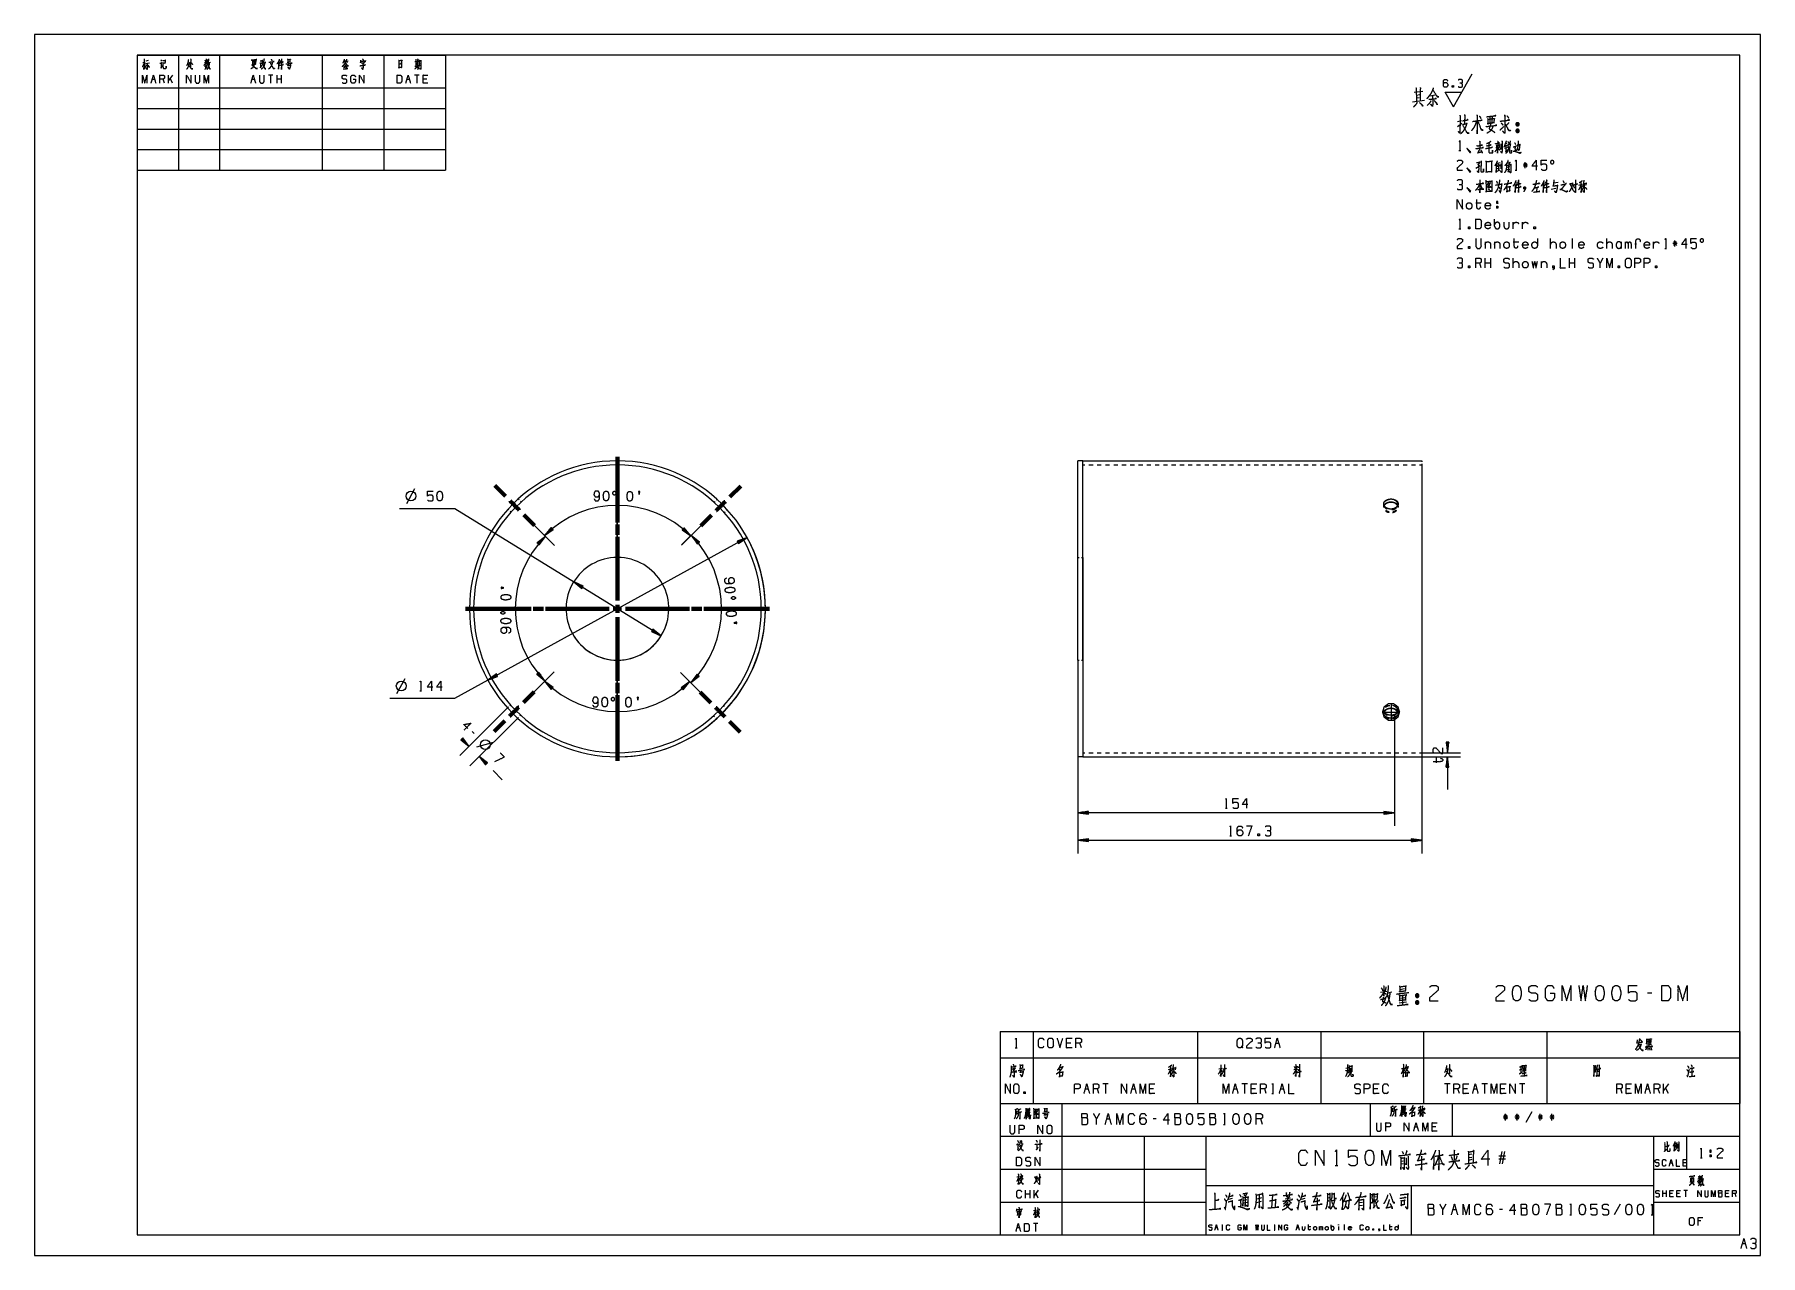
# Model space of a CAD drawing. Header units: millimetres. Extents: x 0 to 420, y 0 to 297.
import ezdxf

# ---------------------------------------------------------------- set-up
doc = ezdxf.new("R2010")
doc.units = ezdxf.units.MM
doc.layers.add('101', color=7, linetype='Continuous', true_color=0xffffff)

msp = doc.modelspace()

# ---------------------------------------------------------------- linework, layer by layer
at = {"layer": '101', "color": 133, "linetype": 'Continuous', "lineweight": 18}
for p, q in [((420, 297), (0, 297)), ((0, 297), (0, 0)), ((420, 0), (420, 297)), ((25, 292), (100, 292)), ((25, 292), (100, 292)), ((25, 292), (25, 264)), ((25, 292), (100, 292)), ((25, 292), (25, 5)), ((415, 292), (25, 292)), ((35, 292), (35, 264)), ((45, 292), (45, 264)), ((70, 292), (70, 264)), ((85, 292), (85, 264)), ((100, 292), (100, 264)), ((415, 5), (415, 292)), ((25, 284), (100, 284)), ((25, 279), (100, 279)), ((25, 274), (100, 274)), ((25, 269), (100, 269)), ((25, 264), (100, 264)), ((235, 37), (235, 5)), ((235, 37), (415, 37)), ((250, 37), (250, 5)), ((325, 37), (325, 29)), ((345, 37), (345, 29)), ((235, 29), (415, 29)), ((270, 29), (270, 5)), ((285, 29), (285, 5)), ((394, 29), (394, 5)), ((402, 29), (402, 21)), ((235, 21), (285, 21)), ((394, 21), (415, 21)), ((285, 17), (394, 17)), ((335, 17), (335, 5)), ((235, 13), (285, 13)), ((394, 13), (415, 13)), ((25, 5), (415, 5)), ((235, 5), (415, 5)), ((0, 0), (420, 0))]:
    msp.add_line(p, q, dxfattribs=at)
at = {"layer": '101', "color": 72, "linetype": 'Continuous', "lineweight": 18}
for p, q in [((26.34, 290.18), (26.96, 290.3)), ((26.7, 289.95), (26.92, 289.68)), ((26.99, 289.99), (27.95, 290.14)), ((27.13, 290.61), (27.71, 290.74)), ((41.34, 290.22), (42.13, 290.38)), ((42.25, 290.16), (42.79, 290.28)), ((53.17, 290.09), (53.7, 290.18)), ((75.25, 290.57), (75.67, 290.63)), ((75.35, 290.55), (75.45, 290.24)), ((75.82, 290.51), (76.35, 290.61)), ((75.98, 290.49), (76.11, 290.16)), ((92.56, 290.43), (93.43, 290.55)), ((92.84, 290.07), (93.11, 290.14)), ((93.6, 290.05), (93.85, 290.12)), ((28.66, 286.17), (29.22, 286.17)), ((31.62, 285.18), (31.34, 286.17)), ((33.59, 287.14), (32.63, 285.78)), ((32.63, 285.18), (32.63, 287.14)), ((33.59, 285.18), (33.04, 286.36)), ((52.94, 286.17), (53.49, 286.17)), ((54.91, 288.87), (55.37, 289.43)), ((58.02, 287.14), (56.9, 287.14)), ((57.46, 287.14), (57.46, 285.18)), ((59.02, 285.18), (59.02, 287.14)), ((60.14, 286.17), (59.02, 286.17)), ((60.14, 285.18), (60.14, 287.14)), ((75.83, 289.64), (75.37, 289.56)), ((90.65, 286.17), (91.2, 286.17)), ((93.6, 287.14), (92.49, 287.14)), ((92.86, 289.72), (93.09, 289.78)), ((93.05, 287.14), (93.05, 285.18)), ((95.45, 286.17), (94.61, 286.17)), ((335.69, 282.96), (337.82, 283.26)), ((336.25, 281.58), (336.97, 281.65)), ((336.28, 282.25), (336.99, 282.4)), ((340.75, 282.21), (339.72, 282.03)), ((335.35, 280.64), (338.24, 281.01)), ((346.24, 274.59), (347.3, 275.41)), ((346.29, 275.86), (347.24, 276.12)), ((358.35, 269.47), (357.7, 269.3)), ((357.84, 269.92), (358.32, 270.07)), ((357.91, 270.42), (358.34, 270.55)), ((346.63, 268.8), (347.06, 268.8)), ((350.73, 264.51), (351.79, 265.11)), ((355.9, 265.69), (356.66, 265.86)), ((356.78, 265.54), (356.78, 264.34)), ((359.01, 264.79), (358.37, 264.69)), ((363.28, 265.24), (362.27, 265.24)), ((363.1, 265.71), (362.45, 264.76)), ((362.45, 265.71), (363.12, 264.76)), ((362.76, 264.51), (362.76, 265.94)), ((355.92, 263.76), (356.61, 264.11)), ((355.95, 264.44), (356.52, 264.59)), ((358.3, 264.16), (359.04, 264.26)), ((360.29, 264.04), (360.72, 264.04)), ((370.74, 261.02), (369.65, 260.85)), ((375.82, 260.37), (376.64, 260.6)), ((365.54, 259.77), (365.52, 258.75)), ((369.03, 259.4), (370.21, 259.6)), ((350.73, 256.09), (352.05, 256.09)), ((355.28, 250.37), (355.28, 252.12)), ((355.78, 255.24), (355.78, 254.76)), ((355.78, 255.24), (356.11, 255.24)), ((346.63, 249.75), (347.06, 249.75)), ((359.83, 249.75), (359.83, 251.32)), ((362.11, 249.75), (362.11, 251.32)), ((353, 246.56), (353, 244.99)), ((355.28, 246.56), (355.28, 244.99)), ((359.83, 246.56), (361.16, 246.56)), ((368.94, 244.99), (368.94, 247.36)), ((374.16, 247.39), (374.16, 244.99)), ((382.6, 244.99), (382.6, 247.36)), ((386.2, 244.99), (386.2, 246.56)), ((387.15, 244.99), (387.15, 246.56)), ((389.85, 246.04), (389.43, 246.04)), ((393.98, 244.99), (393.98, 246.56)), ((396.72, 244.99), (397.14, 244.99)), ((399.7, 246.19), (398.69, 246.19)), ((399.52, 246.66), (398.87, 245.71)), ((398.87, 246.66), (399.54, 245.71)), ((399.19, 245.46), (399.19, 246.89)), ((352.07, 240.22), (351.74, 241.42)), ((353, 240.22), (353, 242.6)), ((354.35, 241.42), (353, 241.42)), ((354.35, 240.22), (354.35, 242.6)), ((359.83, 240.22), (359.83, 242.6)), ((366.66, 241.8), (366.66, 240.22)), ((373.49, 240.22), (373.49, 242.6)), ((374.84, 241.42), (373.49, 241.42)), ((374.84, 240.22), (374.84, 242.6)), ((381.67, 242.6), (380.99, 241.42)), ((90.58, 182.89), (92.58, 186.54)), ((88.2, 136.7), (90.2, 140.35)), ((93.75, 137.33), (94.18, 137.33)), ((328.19, 132.2), (332.01, 132.2)), ((330.1, 134.11), (330.1, 130.29)), ((106.96, 127.01), (106.48, 127.48)), ((107.66, 123.69), (111.66, 124.85)), ((341.15, 119.86), (341.15, 121.18)), ((289.79, 108.78), (290.22, 108.78)), ((290.85, 102.09), (291.27, 102.09)), ((327.55, 64.01), (329.05, 64.33)), ((329.28, 63.89), (330.31, 64.13)), ((332.23, 64.72), (333.34, 64.92)), ((332.92, 63.22), (332.92, 60.94)), ((393.53, 63.81), (392.47, 63.81)), ((332.06, 61.49), (333.84, 61.69)), ((332.45, 62.63), (333.42, 62.75)), ((235, 54.46), (243, 54.46)), ((235, 54.46), (235, 48.11)), ((238.67, 50.48), (239.09, 50.48)), ((243, 54.46), (283, 54.46)), ((243, 54.46), (243, 48.11)), ((252.14, 51.68), (251.13, 51.68)), ((254.75, 50.48), (254.41, 51.68)), ((283, 54.46), (313, 54.46)), ((283, 54.46), (283, 48.11)), ((302.09, 51.68), (302.76, 51.68)), ((313, 54.46), (313, 48.11)), ((313, 54.46), (338, 54.46)), ((338, 54.46), (368, 54.46)), ((338, 54.46), (338, 48.11)), ((368, 54.46), (415, 54.46)), ((368, 54.46), (368, 48.11)), ((392.8, 52.53), (392.8, 50.83)), ((415, 54.46), (415, 48.11)), ((235, 48.11), (235, 37)), ((235, 48.11), (243, 48.11)), ((243, 48.11), (283, 48.11)), ((243, 48.11), (243, 37)), ((283, 48.11), (313, 48.11)), ((283, 48.11), (283, 37)), ((313, 48.11), (338, 48.11)), ((313, 48.11), (313, 37)), ((338, 48.11), (368, 48.11)), ((338, 48.11), (338, 37)), ((368, 48.11), (415, 48.11)), ((368, 48.11), (368, 37)), ((415, 48.11), (415, 37)), ((275.91, 45.23), (276.73, 45.45)), ((288.21, 45.4), (289.01, 45.55)), ((306.41, 45.2), (307.27, 45.33)), ((319.13, 45.55), (319.78, 45.7)), ((362.27, 45.55), (362.75, 45.65)), ((362.5, 46.1), (362.48, 43.7)), ((403.26, 45.53), (403.26, 43.6)), ((255.72, 40.56), (256.39, 40.56)), ((259, 39.36), (258.67, 40.56)), ((261.28, 41.74), (259.94, 41.74)), ((260.61, 41.74), (260.61, 39.36)), ((267.1, 40.56), (267.77, 40.56)), ((272.33, 40.56), (271.32, 40.56)), ((291.86, 40.56), (292.53, 40.56)), ((295.14, 41.74), (293.8, 41.74)), ((294.47, 41.74), (294.47, 39.36)), ((297.08, 40.56), (296.08, 40.56)), ((299.7, 39.36), (299.36, 40.56)), ((301.12, 41.74), (301.46, 41.74)), ((301.12, 39.36), (301.46, 39.36)), ((301.3, 41.74), (301.3, 39.36)), ((303.24, 40.56), (303.91, 40.56)), ((326.85, 40.56), (325.84, 40.56)), ((344.45, 41.74), (343.11, 41.74)), ((343.78, 41.74), (343.78, 39.36)), ((346.73, 39.36), (346.39, 40.56)), ((348.67, 40.56), (347.66, 40.56)), ((350.27, 40.56), (350.94, 40.56)), ((353.56, 41.74), (352.21, 41.74)), ((352.88, 41.74), (352.88, 39.36)), ((357.77, 40.56), (356.76, 40.56)), ((362.66, 41.74), (361.32, 41.74)), ((361.99, 41.74), (361.99, 39.36)), ((386.37, 39.36), (386.04, 40.56)), ((388.31, 40.56), (387.31, 40.56)), ((392.19, 40.56), (392.87, 40.56)), ((395.48, 39.36), (395.14, 40.56)), ((397.58, 41.74), (396.41, 40.09)), ((396.41, 39.36), (396.41, 41.74)), ((397.58, 39.36), (396.91, 40.79)), ((235, 37), (243, 37)), ((241.5, 33.66), (242.04, 33.81)), ((241.79, 35.05), (241.78, 33.74)), ((243, 37), (283, 37)), ((259.18, 34.5), (258.44, 33.21)), ((283, 37), (313, 37)), ((289.36, 34.5), (289.73, 34.5)), ((289.56, 34.5), (289.56, 31.88)), ((313, 37), (338, 37)), ((332.92, 34.28), (333.47, 34.43)), ((333.22, 35.67), (333.2, 34.36)), ((336.72, 35.38), (337.43, 35.58)), ((338, 37), (368, 37)), ((358.49, 33.64), (357.38, 33.64)), ((358.3, 34.17), (357.58, 33.12)), ((357.58, 34.17), (358.32, 33.12)), ((357.93, 32.84), (357.93, 34.42)), ((361.32, 33.64), (360.21, 33.64)), ((361.13, 34.17), (360.4, 33.12)), ((360.4, 34.17), (361.15, 33.12)), ((360.76, 32.84), (360.76, 34.42)), ((364.35, 34.94), (362.86, 32.32)), ((366.98, 33.64), (365.87, 33.64)), ((366.06, 34.17), (366.8, 33.12)), ((366.78, 34.17), (366.06, 33.12)), ((366.41, 32.84), (366.41, 34.42)), ((368, 37), (415, 37)), ((369.81, 33.64), (368.7, 33.64)), ((369.61, 34.17), (368.89, 33.12)), ((368.89, 34.17), (369.63, 33.12)), ((369.24, 32.84), (369.24, 34.42)), ((260.9, 33.21), (261.64, 33.21)), ((272.95, 33.21), (272.21, 33.21)), ((289.36, 31.88), (289.73, 31.88)), ((298.78, 31.88), (298.41, 33.21)), ((335.89, 31.26), (336.48, 31.26)), ((341.01, 31.26), (340.12, 31.26)), ((356.6, 22.26), (357.13, 25.29)), ((357.69, 25.29), (357.16, 22.26)), ((396.78, 26.5), (397.1, 26.62)), ((316.48, 21.91), (317.14, 21.91)), ((332.5, 22.93), (333.03, 23.01)), ((333.01, 22.3), (332.5, 22.22)), ((342.27, 22.26), (341.19, 22.1)), ((349.79, 24.62), (348.98, 24.46)), ((348.98, 23.8), (349.76, 23.95)), ((349.79, 23.36), (348.98, 23.13)), ((357.94, 24.15), (356.35, 24.15)), ((357.94, 23.4), (356.35, 23.4)), ((398.04, 22.56), (398.48, 22.56)), ((401.88, 22.56), (401.21, 22.56)), ((405.37, 23.74), (405.8, 23.74)), ((407.69, 24.46), (407.69, 23.99)), ((407.69, 24.46), (408.02, 24.46)), ((239.62, 19.15), (239.06, 19.01)), ((239.43, 18.9), (239.63, 18.63)), ((404.78, 18.63), (405.57, 18.79)), ((405.68, 18.57), (406.23, 18.69)), ((241.17, 13.94), (241.17, 15.91)), ((242.28, 14.94), (241.17, 14.94)), ((242.28, 13.94), (242.28, 15.91)), ((244.25, 15.91), (243.29, 14.54)), ((243.29, 13.94), (243.29, 15.91)), ((244.25, 13.94), (243.7, 15.12)), ((290.64, 13.69), (291.54, 13.94)), ((294.25, 13.42), (295.03, 13.59)), ((294.25, 12.8), (295.08, 13)), ((297.47, 12.9), (298.59, 13.18)), ((298.54, 14.01), (297.49, 13.73)), ((301.25, 14.63), (300.98, 11.62)), ((304.3, 13.8), (305.66, 14.04)), ((308.32, 13.69), (309.22, 13.94)), ((315.02, 14.01), (314.63, 13.94)), ((315, 13.25), (314.63, 13.14)), ((323.17, 12.9), (322.32, 12.8)), ((323.85, 14.45), (323.66, 14.35)), ((326.44, 14.25), (325.93, 14.18)), ((396.24, 14.25), (396.24, 15.82)), ((397.13, 15.04), (396.24, 15.04)), ((397.13, 14.25), (397.13, 15.82)), ((398.6, 15.04), (397.94, 15.04)), ((400.3, 15.04), (399.63, 15.04)), ((402.22, 15.82), (401.33, 15.82)), ((401.78, 15.82), (401.78, 14.25)), ((412.18, 15.04), (411.51, 15.04)), ((414.1, 14.25), (413.88, 15.04)), ((239.32, 10.28), (239.85, 10.36)), ((243.7, 10.96), (243.12, 10.84)), ((243.49, 10.67), (243.68, 10.43)), ((322.32, 12.14), (323.17, 12.25)), ((343.45, 12.47), (342.71, 11.17)), ((345.17, 11.17), (345.91, 11.17)), ((357.23, 11.17), (356.49, 11.17)), ((373.63, 12.47), (374, 12.47)), ((373.63, 9.85), (374, 9.85)), ((373.83, 12.47), (373.83, 9.85)), ((385.88, 12.47), (384.4, 9.85)), ((393.39, 9.85), (393.86, 9.85)), ((405.52, 8.46), (404.84, 8.46)), ((239.1, 6.79), (239.66, 6.79)), ((244.18, 7.77), (243.07, 7.77)), ((243.62, 7.77), (243.62, 5.8)), ((287.41, 6.84), (287.78, 6.84)), ((288.91, 7.48), (289.1, 7.48)), ((288.91, 6.17), (289.1, 6.17)), ((289.01, 7.48), (289.01, 6.17)), ((301.64, 7.48), (301.83, 7.48)), ((301.64, 6.17), (301.83, 6.17)), ((301.74, 7.48), (301.74, 6.17)), ((307.21, 6.84), (307.58, 6.84)), ((309.85, 7.04), (310.59, 7.04)), ((312.68, 6.17), (312.68, 7.04)), ((315.51, 6.52), (315.51, 7.48)), ((317.3, 7.04), (317.3, 6.17)), ((318.71, 7.5), (318.71, 6.17)), ((329.66, 7.04), (330.39, 7.04)), ((415.62, 2.91), (416.3, 2.91))]:
    msp.add_line(p, q, dxfattribs=at)
at = {"layer": '101', "color": 43, "linetype": 'Continuous', "lineweight": 18}
for p, q in [((345.26, 279.45), (349.88, 287.45)), ((345.26, 279.45), (343.25, 282.95)), ((343.25, 282.95), (347.28, 282.95))]:
    msp.add_line(p, q, dxfattribs=at)
at = {"layer": '101', "color": 151, "linetype": 'Continuous', "lineweight": 25}
for p, q in [((141.82, 193.3), (141.82, 192.3)), ((141.87, 193.3), (141.87, 192.3)), ((255.07, 193.3), (253.92, 193.3)), ((255.07, 193.3), (337.57, 193.3)), ((141.82, 169.8), (141.82, 192.3)), ((141.87, 169.8), (141.87, 192.3)), ((141.82, 122.3), (141.82, 144.8)), ((141.87, 122.3), (141.87, 144.8)), ((141.82, 122.3), (141.82, 121.3)), ((141.87, 122.3), (141.87, 121.3)), ((255.07, 121.3), (253.92, 121.3)), ((255.07, 121.3), (337.57, 121.3))]:
    msp.add_line(p, q, dxfattribs=at)
at = {"layer": '101', "color": 151, "linetype": 'Continuous', "lineweight": 70}
for p, q in [((141.85, 178.8), (141.85, 194.3)), ((141.85, 178.3), (141.85, 193.3)), ((112.01, 187.29), (114.6, 184.69)), ((171.84, 187.14), (169.23, 184.54)), ((119.08, 180.18), (121.67, 177.58)), ((141.85, 175.8), (141.85, 177.8)), ((141.85, 175.3), (141.85, 177.3)), ((164.73, 180.07), (162.13, 177.47)), ((141.85, 159.3), (141.85, 174.8)), ((141.85, 159.3), (141.85, 174.3)), ((120.35, 157.3), (104.85, 157.3)), ((120.85, 157.3), (105.85, 157.3)), ((123.35, 157.3), (121.35, 157.3)), ((123.85, 157.3), (121.85, 157.3)), ((139.85, 157.3), (124.35, 157.3)), ((139.85, 157.3), (124.85, 157.3)), ((140.85, 157.3), (142.85, 157.3)), ((140.85, 157.3), (142.85, 157.3)), ((141.85, 156.3), (141.85, 158.3)), ((141.85, 156.3), (141.85, 158.3)), ((143.85, 157.3), (158.85, 157.3)), ((143.85, 157.3), (159.35, 157.3)), ((159.85, 157.3), (161.85, 157.3)), ((160.35, 157.3), (162.35, 157.3)), ((162.85, 157.3), (177.85, 157.3)), ((163.35, 157.3), (178.85, 157.3)), ((141.85, 155.3), (141.85, 140.3)), ((141.85, 155.3), (141.85, 139.8)), ((141.85, 139.3), (141.85, 137.3)), ((141.85, 138.8), (141.85, 136.8)), ((121.57, 137.12), (118.96, 134.53)), ((141.85, 136.3), (141.85, 121.3)), ((141.85, 135.8), (141.85, 120.3)), ((162.02, 137.02), (164.61, 134.41)), ((114.46, 130.05), (111.85, 127.46)), ((169.09, 129.91), (171.68, 127.3))]:
    msp.add_line(p, q, dxfattribs=at)
at = {"layer": '101', "color": 53, "linetype": 'Continuous', "lineweight": 18}
for p, q in [((337.57, 193.3), (337.57, 193.05)), ((255.07, 192.3), (255.57, 192.3)), ((256.58, 192.3), (257.58, 192.3)), ((258.59, 192.3), (259.59, 192.3)), ((260.6, 192.3), (261.61, 192.3)), ((262.61, 192.3), (263.62, 192.3)), ((264.63, 192.3), (265.63, 192.3)), ((266.64, 192.3), (267.64, 192.3)), ((268.65, 192.3), (269.66, 192.3)), ((270.66, 192.3), (271.67, 192.3)), ((272.67, 192.3), (273.68, 192.3)), ((274.69, 192.3), (275.69, 192.3)), ((276.7, 192.3), (277.7, 192.3)), ((278.71, 192.3), (279.72, 192.3)), ((280.72, 192.3), (281.73, 192.3)), ((282.73, 192.3), (283.74, 192.3)), ((284.75, 192.3), (285.75, 192.3)), ((286.76, 192.3), (287.77, 192.3)), ((288.77, 192.3), (289.78, 192.3)), ((290.78, 192.3), (291.79, 192.3)), ((292.8, 192.3), (293.8, 192.3)), ((294.81, 192.3), (295.81, 192.3)), ((296.82, 192.3), (297.83, 192.3)), ((298.83, 192.3), (299.84, 192.3)), ((300.84, 192.3), (301.85, 192.3)), ((302.86, 192.3), (303.86, 192.3)), ((304.87, 192.3), (305.88, 192.3)), ((306.88, 192.3), (307.89, 192.3)), ((308.89, 192.3), (309.9, 192.3)), ((310.91, 192.3), (311.91, 192.3)), ((312.92, 192.3), (313.92, 192.3)), ((314.93, 192.3), (315.94, 192.3)), ((316.94, 192.3), (317.95, 192.3)), ((318.95, 192.3), (319.96, 192.3)), ((320.97, 192.3), (321.97, 192.3)), ((322.98, 192.3), (323.98, 192.3)), ((324.99, 192.3), (326, 192.3)), ((327, 192.3), (328.01, 192.3)), ((329.02, 192.3), (330.02, 192.3)), ((331.03, 192.3), (332.03, 192.3)), ((333.04, 192.3), (334.05, 192.3)), ((335.05, 192.3), (336.06, 192.3)), ((337.06, 192.3), (337.57, 192.3)), ((337.57, 192.55), (337.57, 192.3)), ((115.25, 181.56), (115.42, 181.38)), ((115.78, 181.02), (115.95, 180.85)), ((117.9, 183.85), (117.73, 184.02)), ((118.43, 183.31), (118.26, 183.49)), ((165.57, 183.37), (165.39, 183.19)), ((166.1, 183.9), (165.93, 183.72)), ((167.86, 180.71), (168.04, 180.89)), ((168.39, 181.24), (168.57, 181.42)), ((328.32, 182.82), (328.32, 182.64)), ((328.32, 182.29), (328.32, 182.11)), ((328.32, 182.11), (328.32, 182.08)), ((328.32, 182.01), (328.32, 181.98)), ((331.82, 182.64), (331.82, 182.82)), ((331.82, 182.11), (331.82, 182.29)), ((331.82, 182.08), (331.82, 182.11)), ((331.82, 181.98), (331.82, 182.01)), ((253.92, 169.8), (254.2, 169.8)), ((254.78, 169.8), (255.07, 169.8)), ((253.92, 144.8), (253.92, 144.31)), ((253.92, 144.8), (254.2, 144.8)), ((253.92, 143.33), (253.92, 142.35)), ((254.78, 144.8), (255.07, 144.8)), ((253.92, 141.37), (253.92, 140.39)), ((253.92, 139.41), (253.92, 138.43)), ((253.92, 137.45), (253.92, 136.48)), ((253.92, 135.5), (253.92, 134.52)), ((115.3, 133.36), (115.12, 133.18)), ((115.83, 133.89), (115.65, 133.71)), ((117.59, 130.7), (117.77, 130.87)), ((118.12, 131.23), (118.3, 131.4)), ((165.26, 131.28), (165.44, 131.1)), ((165.79, 130.75), (165.96, 130.57)), ((167.92, 133.57), (167.74, 133.75)), ((168.45, 133.04), (168.27, 133.22)), ((253.92, 133.54), (253.92, 132.56)), ((253.92, 131.58), (253.92, 130.6)), ((328.32, 132.61), (328.32, 132.44)), ((328.32, 132.09), (328.32, 131.91)), ((328.32, 131.91), (328.32, 131.88)), ((328.32, 131.81), (328.32, 131.78)), ((331.82, 132.44), (331.82, 132.61)), ((331.82, 131.91), (331.82, 132.09)), ((331.82, 131.88), (331.82, 131.91)), ((331.82, 131.78), (331.82, 131.81)), ((253.92, 129.62), (253.92, 128.64)), ((253.92, 127.66), (253.92, 126.68)), ((253.92, 125.7), (253.92, 124.73)), ((253.92, 123.75), (253.92, 122.77)), ((255.07, 122.3), (255.57, 122.3)), ((256.58, 122.3), (257.58, 122.3)), ((258.59, 122.3), (259.59, 122.3)), ((260.6, 122.3), (261.61, 122.3)), ((262.61, 122.3), (263.62, 122.3)), ((264.63, 122.3), (265.63, 122.3)), ((266.64, 122.3), (267.64, 122.3)), ((268.65, 122.3), (269.66, 122.3)), ((270.66, 122.3), (271.67, 122.3)), ((272.67, 122.3), (273.68, 122.3)), ((274.69, 122.3), (275.69, 122.3)), ((276.7, 122.3), (277.7, 122.3)), ((278.71, 122.3), (279.72, 122.3)), ((280.72, 122.3), (281.73, 122.3)), ((282.73, 122.3), (283.74, 122.3)), ((284.75, 122.3), (285.75, 122.3)), ((286.76, 122.3), (287.77, 122.3)), ((288.77, 122.3), (289.78, 122.3)), ((290.78, 122.3), (291.79, 122.3)), ((292.8, 122.3), (293.8, 122.3)), ((294.81, 122.3), (295.81, 122.3)), ((296.82, 122.3), (297.83, 122.3)), ((298.83, 122.3), (299.84, 122.3)), ((300.84, 122.3), (301.85, 122.3)), ((302.86, 122.3), (303.86, 122.3)), ((304.87, 122.3), (305.88, 122.3)), ((306.88, 122.3), (307.89, 122.3)), ((308.89, 122.3), (309.9, 122.3)), ((310.91, 122.3), (311.91, 122.3)), ((312.92, 122.3), (313.92, 122.3)), ((314.93, 122.3), (315.94, 122.3)), ((316.94, 122.3), (317.95, 122.3)), ((318.95, 122.3), (319.96, 122.3)), ((320.97, 122.3), (321.97, 122.3)), ((322.98, 122.3), (323.98, 122.3)), ((324.99, 122.3), (326, 122.3)), ((327, 122.3), (328.01, 122.3)), ((329.02, 122.3), (330.02, 122.3)), ((331.03, 122.3), (332.03, 122.3)), ((333.04, 122.3), (334.05, 122.3)), ((335.05, 122.3), (336.06, 122.3)), ((337.06, 122.3), (337.57, 122.3)), ((253.92, 121.79), (253.92, 121.3))]:
    msp.add_line(p, q, dxfattribs=at)
at = {"layer": '101', "color": 22, "linetype": 'Continuous', "lineweight": 18}
for p, q in [((102.27, 181.64), (88.83, 181.64)), ((152.49, 150.75), (102.27, 181.64)), ((121.67, 177.58), (126.55, 172.67)), ((121.67, 177.58), (126.36, 172.87)), ((125.73, 177.11), (124.12, 175.12)), ((124.12, 175.12), (126.19, 176.62)), ((125.95, 176.88), (124.24, 175.27)), ((125.98, 176.84), (124.28, 175.23)), ((125.91, 176.92), (124.49, 175.57)), ((126.02, 176.81), (124.59, 175.46)), ((125.88, 176.96), (124.73, 175.87)), ((126.05, 176.77), (124.91, 175.69)), ((125.84, 176.99), (124.98, 176.18)), ((125.81, 177.03), (125.22, 176.48)), ((126.09, 176.73), (125.22, 175.92)), ((125.77, 177.07), (125.47, 176.78)), ((126.12, 176.7), (125.54, 176.15)), ((125.74, 177.1), (125.71, 177.08)), ((125.74, 177.1), (125.71, 177.08)), ((126.19, 176.62), (125.73, 177.11)), ((126.16, 176.66), (125.85, 176.37)), ((126.19, 176.62), (126.17, 176.6)), ((126.19, 176.62), (126.17, 176.6)), ((162.13, 177.47), (157.41, 172.79)), ((162.13, 177.47), (157.55, 172.92)), ((158.06, 177.02), (157.6, 176.54)), ((157.6, 176.54), (159.67, 175.03)), ((157.6, 176.54), (157.62, 176.52)), ((157.6, 176.54), (157.62, 176.52)), ((157.64, 176.58), (157.94, 176.29)), ((157.67, 176.62), (158.25, 176.06)), ((157.71, 176.65), (158.57, 175.83)), ((157.74, 176.69), (158.88, 175.6)), ((157.78, 176.73), (159.19, 175.37)), ((157.81, 176.76), (159.51, 175.14)), ((157.85, 176.8), (159.54, 175.18)), ((157.88, 176.84), (159.3, 175.48)), ((157.92, 176.87), (159.06, 175.78)), ((157.95, 176.91), (158.81, 176.09)), ((157.99, 176.95), (158.57, 176.39)), ((158.02, 176.98), (158.32, 176.69)), ((158.06, 177.02), (158.08, 177)), ((159.67, 175.03), (158.06, 177.02)), ((158.06, 177.02), (158.08, 177)), ((173.38, 174.67), (102.17, 135.45)), ((124.31, 174.92), (122.32, 173.32)), ((122.32, 173.31), (122.34, 173.34)), ((122.32, 173.31), (122.34, 173.34)), ((122.32, 173.32), (122.8, 172.85)), ((122.36, 173.28), (122.65, 173.58)), ((122.39, 173.24), (122.95, 173.82)), ((122.43, 173.21), (123.25, 174.07)), ((122.47, 173.17), (123.56, 174.31)), ((122.5, 173.14), (123.86, 174.56)), ((122.54, 173.1), (124.16, 174.8)), ((122.58, 173.07), (124.2, 174.76)), ((122.61, 173.03), (123.97, 174.45)), ((122.65, 173), (123.74, 174.14)), ((122.69, 172.96), (123.51, 173.82)), ((122.73, 172.93), (123.28, 173.51)), ((122.76, 172.89), (123.05, 173.19)), ((122.8, 172.85), (124.31, 174.92)), ((122.8, 172.86), (122.82, 172.88)), ((122.8, 172.86), (122.82, 172.88)), ((161.79, 173.55), (159.8, 175.16)), ((159.8, 175.16), (161.31, 173.09)), ((161.53, 173.3), (159.92, 175.01)), ((161.57, 173.34), (159.96, 175.04)), ((161.49, 173.27), (160.15, 174.69)), ((161.61, 173.37), (160.26, 174.8)), ((161.46, 173.23), (160.37, 174.38)), ((161.64, 173.41), (160.56, 174.55)), ((161.42, 173.2), (160.6, 174.06)), ((161.38, 173.16), (160.83, 173.74)), ((161.68, 173.44), (160.86, 174.3)), ((161.35, 173.13), (161.06, 173.43)), ((161.72, 173.48), (161.16, 174.06)), ((161.31, 173.09), (161.29, 173.11)), ((161.31, 173.09), (161.29, 173.11)), ((161.31, 173.09), (161.79, 173.55)), ((161.75, 173.51), (161.47, 173.81)), ((161.79, 173.55), (161.77, 173.57)), ((161.79, 173.55), (161.77, 173.57)), ((173.38, 174.67), (170.99, 173.73)), ((170.99, 173.73), (171.32, 173.15)), ((171, 173.73), (171.02, 173.74)), ((171, 173.73), (171.02, 173.74)), ((171.02, 173.68), (171.39, 173.89)), ((171.04, 173.64), (171.75, 174.03)), ((171.07, 173.6), (172.11, 174.17)), ((171.09, 173.55), (172.47, 174.31)), ((171.12, 173.51), (172.84, 174.45)), ((171.14, 173.46), (173.2, 174.59)), ((171.17, 173.42), (173.22, 174.55)), ((171.19, 173.37), (172.91, 174.32)), ((171.22, 173.33), (172.6, 174.09)), ((171.24, 173.28), (172.28, 173.86)), ((171.27, 173.24), (171.97, 173.63)), ((171.29, 173.19), (171.66, 173.4)), ((171.31, 173.15), (171.34, 173.17)), ((171.31, 173.15), (171.34, 173.17)), ((171.32, 173.15), (173.38, 174.67)), ((133.54, 162.8), (131.2, 163.85)), ((131.2, 163.85), (133.19, 162.23)), ((133.35, 162.49), (131.35, 163.72)), ((133.38, 162.54), (131.38, 163.77)), ((133.32, 162.45), (131.65, 163.48)), ((133.4, 162.58), (131.73, 163.61)), ((133.3, 162.41), (131.95, 163.23)), ((133.43, 162.62), (132.09, 163.45)), ((133.27, 162.36), (132.26, 162.99)), ((133.46, 162.67), (132.44, 163.29)), ((133.24, 162.32), (132.56, 162.74)), ((133.48, 162.71), (132.8, 163.13)), ((133.22, 162.28), (132.86, 162.5)), ((133.51, 162.75), (133.15, 162.97)), ((133.19, 162.23), (133.16, 162.25)), ((133.19, 162.23), (133.16, 162.25)), ((133.19, 162.23), (133.54, 162.8)), ((133.54, 162.8), (133.51, 162.81)), ((133.54, 162.8), (133.51, 162.81)), ((150.5, 152.37), (150.15, 151.8)), ((150.15, 151.8), (152.49, 150.75)), ((150.16, 151.8), (150.18, 151.78)), ((150.16, 151.8), (150.18, 151.78)), ((150.18, 151.84), (150.54, 151.62)), ((150.21, 151.89), (150.89, 151.46)), ((150.24, 151.93), (151.25, 151.31)), ((150.26, 151.97), (151.61, 151.15)), ((150.29, 152.02), (151.96, 150.99)), ((150.32, 152.06), (152.32, 150.83)), ((150.34, 152.1), (152.34, 150.87)), ((150.37, 152.15), (152.04, 151.12)), ((150.4, 152.19), (151.74, 151.36)), ((150.42, 152.23), (151.44, 151.61)), ((150.45, 152.28), (151.13, 151.85)), ((150.48, 152.32), (150.83, 152.1)), ((152.49, 150.75), (150.5, 152.37)), ((150.5, 152.36), (150.53, 152.35)), ((150.5, 152.36), (150.53, 152.35)), ((253.92, 144.79), (253.92, 104.51)), ((253.92, 144.79), (253.92, 97.82)), ((112.38, 141.45), (110.31, 139.93)), ((110.31, 139.93), (112.7, 140.86)), ((112.52, 141.18), (110.47, 140.05)), ((112.55, 141.13), (110.49, 140)), ((112.5, 141.22), (110.78, 140.28)), ((112.57, 141.09), (110.86, 140.14)), ((112.48, 141.27), (111.1, 140.51)), ((112.6, 141.05), (111.22, 140.29)), ((112.45, 141.31), (111.41, 140.74)), ((112.62, 141), (111.58, 140.43)), ((112.43, 141.36), (111.72, 140.97)), ((112.65, 140.96), (111.94, 140.57)), ((112.4, 141.4), (112.04, 141.2)), ((112.67, 140.91), (112.31, 140.71)), ((112.38, 141.45), (112.35, 141.43)), ((112.38, 141.45), (112.35, 141.43)), ((112.7, 140.86), (112.38, 141.45)), ((112.7, 140.87), (112.67, 140.85)), ((112.7, 140.87), (112.67, 140.85)), ((121.57, 137.12), (126.47, 142.01)), ((121.57, 137.12), (126.39, 141.92)), ((122.72, 141.84), (122.23, 141.38)), ((122.23, 141.38), (124.22, 139.77)), ((122.24, 141.39), (122.26, 141.36)), ((122.24, 141.39), (122.26, 141.36)), ((122.27, 141.42), (122.56, 141.12)), ((122.31, 141.46), (122.86, 140.87)), ((122.35, 141.49), (123.17, 140.63)), ((122.39, 141.53), (123.47, 140.38)), ((122.42, 141.56), (123.77, 140.14)), ((122.46, 141.6), (124.07, 139.89)), ((122.5, 141.63), (124.11, 139.92)), ((122.53, 141.66), (123.88, 140.24)), ((122.57, 141.7), (123.65, 140.56)), ((122.61, 141.73), (123.42, 140.87)), ((122.64, 141.77), (123.2, 141.19)), ((122.68, 141.8), (122.97, 141.5)), ((122.72, 141.84), (122.74, 141.82)), ((124.22, 139.77), (122.72, 141.84)), ((122.72, 141.84), (122.74, 141.82)), ((124.13, 139.68), (125.74, 137.68)), ((126.2, 138.17), (124.13, 139.68)), ((125.95, 137.91), (124.26, 139.53)), ((125.99, 137.94), (124.29, 139.56)), ((125.92, 137.87), (124.5, 139.22)), ((126.02, 137.98), (124.61, 139.33)), ((125.88, 137.83), (124.74, 138.92)), ((126.06, 138.02), (124.92, 139.1)), ((125.85, 137.8), (124.99, 138.62)), ((126.09, 138.05), (125.23, 138.87)), ((126.13, 138.09), (125.55, 138.64)), ((162.02, 137.02), (157.23, 141.84)), ((159.47, 139.59), (157.39, 138.09)), ((162.02, 137.02), (157.47, 141.59)), ((157.5, 137.97), (158.36, 138.79)), ((157.53, 137.93), (158.68, 139.02)), ((157.57, 137.9), (158.99, 139.25)), ((157.6, 137.86), (159.31, 139.47)), ((157.64, 137.82), (159.34, 139.44)), ((157.67, 137.79), (159.1, 139.13)), ((157.71, 137.75), (158.85, 138.83)), ((157.85, 137.6), (159.47, 139.59)), ((161.22, 141.41), (159.71, 139.34)), ((159.71, 139.34), (161.71, 140.95)), ((161.45, 141.19), (159.83, 139.5)), ((161.48, 141.16), (159.86, 139.46)), ((161.41, 141.23), (160.06, 139.81)), ((161.52, 141.12), (160.17, 139.71)), ((161.37, 141.26), (160.29, 140.13)), ((161.56, 141.09), (160.47, 139.95)), ((161.34, 141.3), (160.52, 140.44)), ((161.3, 141.33), (160.75, 140.75)), ((161.59, 141.05), (160.77, 140.19)), ((161.26, 141.37), (160.98, 141.07)), ((161.63, 141.02), (161.08, 140.44)), ((161.23, 141.4), (161.21, 141.38)), ((161.23, 141.4), (161.21, 141.38)), ((161.71, 140.95), (161.22, 141.41)), ((161.67, 140.98), (161.38, 140.68)), ((161.7, 140.95), (161.68, 140.93)), ((161.7, 140.95), (161.68, 140.93)), ((102.17, 135.45), (86.45, 135.45)), ((125.81, 137.76), (125.23, 138.31)), ((125.78, 137.72), (125.48, 138.01)), ((125.74, 137.69), (125.72, 137.71)), ((125.74, 137.69), (125.72, 137.71)), ((125.74, 137.68), (126.2, 138.17)), ((126.16, 138.13), (125.86, 138.42)), ((126.2, 138.16), (126.18, 138.19)), ((126.2, 138.16), (126.18, 138.19)), ((157.39, 138.08), (157.42, 138.1)), ((157.39, 138.08), (157.42, 138.1)), ((157.39, 138.09), (157.85, 137.6)), ((157.43, 138.05), (157.73, 138.33)), ((157.46, 138.01), (158.05, 138.56)), ((157.74, 137.71), (158.61, 138.53)), ((157.78, 137.68), (158.36, 138.23)), ((157.81, 137.64), (158.11, 137.93)), ((157.85, 137.6), (157.87, 137.62)), ((157.85, 137.6), (157.87, 137.62)), ((115.12, 133.18), (103.49, 121.61)), ((117.59, 130.7), (105.96, 119.13)), ((330.91, 131.43), (330.91, 104.51)), ((104.19, 125.89), (103.71, 125.42)), ((103.71, 125.42), (105.74, 123.85)), ((103.72, 125.42), (103.74, 125.4)), ((103.72, 125.42), (103.74, 125.4)), ((103.75, 125.45), (104.05, 125.16)), ((103.79, 125.49), (104.36, 124.92)), ((103.83, 125.53), (104.66, 124.68)), ((103.86, 125.56), (104.97, 124.45)), ((103.9, 125.6), (105.28, 124.21)), ((103.93, 125.63), (105.59, 123.97)), ((103.97, 125.67), (105.62, 124.01)), ((104.01, 125.71), (105.39, 124.32)), ((104.04, 125.74), (105.15, 124.62)), ((104.08, 125.78), (104.92, 124.93)), ((104.11, 125.81), (104.68, 125.24)), ((104.15, 125.85), (104.44, 125.55)), ((105.74, 123.85), (104.19, 125.89)), ((104.19, 125.88), (104.21, 125.86)), ((104.19, 125.88), (104.21, 125.86)), ((337.57, 122.3), (346.99, 122.3)), ((344.15, 124.84), (343.48, 124.84)), ((343.48, 124.84), (343.82, 122.3)), ((343.48, 124.84), (343.48, 124.81)), ((343.48, 124.84), (343.48, 124.81)), ((343.54, 124.84), (343.54, 124.42)), ((343.59, 124.84), (343.59, 124.03)), ((343.64, 124.84), (343.64, 123.65)), ((343.69, 124.84), (343.69, 123.26)), ((343.74, 124.84), (343.74, 122.88)), ((343.79, 124.84), (343.79, 122.49)), ((343.82, 122.3), (344.15, 124.84)), ((343.82, 122.3), (343.82, 123.92)), ((343.84, 124.84), (343.84, 122.49)), ((343.89, 124.84), (343.89, 122.88)), ((343.94, 124.84), (343.94, 123.26)), ((343.99, 124.84), (343.99, 123.65)), ((344.04, 124.84), (344.04, 124.03)), ((344.09, 124.84), (344.09, 124.42)), ((344.15, 124.84), (344.15, 124.81)), ((344.15, 124.84), (344.15, 124.81)), ((108.21, 121.37), (109.77, 119.33)), ((110.24, 119.8), (108.21, 121.37)), ((109.98, 119.55), (108.33, 121.22)), ((110.02, 119.59), (108.37, 121.25)), ((109.95, 119.52), (108.57, 120.91)), ((110.06, 119.62), (108.67, 121.01)), ((109.91, 119.48), (108.8, 120.6)), ((110.09, 119.66), (108.98, 120.78)), ((109.88, 119.44), (109.04, 120.29)), ((109.84, 119.41), (109.27, 119.98)), ((110.13, 119.69), (109.29, 120.54)), ((109.8, 119.37), (109.51, 119.67)), ((110.16, 119.73), (109.6, 120.3)), ((109.77, 119.34), (109.75, 119.36)), ((109.77, 119.34), (109.75, 119.36)), ((109.77, 119.33), (110.24, 119.8)), ((110.2, 119.77), (109.91, 120.06)), ((110.24, 119.8), (110.21, 119.82)), ((110.24, 119.8), (110.21, 119.82)), ((111.62, 117.94), (113.81, 115.74)), ((337.57, 121.3), (346.99, 121.3)), ((337.57, 121.3), (337.57, 97.82)), ((343.82, 121.3), (343.48, 118.76)), ((343.48, 118.76), (343.48, 118.79)), ((343.48, 118.76), (343.48, 118.79)), ((343.48, 118.76), (344.15, 118.76)), ((343.54, 118.76), (343.54, 119.18)), ((343.59, 118.76), (343.59, 119.56)), ((343.64, 118.76), (343.64, 119.95)), ((343.69, 118.76), (343.69, 120.33)), ((343.74, 118.76), (343.74, 120.72)), ((343.79, 118.76), (343.79, 121.11)), ((344.15, 118.76), (343.82, 121.3)), ((343.82, 121.3), (343.82, 113.36)), ((343.84, 118.76), (343.84, 121.11)), ((343.89, 118.76), (343.89, 120.72)), ((343.94, 118.76), (343.94, 120.33)), ((343.99, 118.76), (343.99, 119.95)), ((344.04, 118.76), (344.04, 119.56)), ((344.09, 118.76), (344.09, 119.18)), ((344.15, 118.76), (344.15, 118.79)), ((344.15, 118.76), (344.15, 118.79)), ((256.46, 108.02), (253.92, 107.69)), ((330.91, 107.69), (253.92, 107.69)), ((253.92, 107.69), (256.46, 107.35)), ((256.46, 107.71), (254.11, 107.71)), ((256.46, 107.66), (254.11, 107.66)), ((256.46, 107.76), (254.5, 107.76)), ((256.46, 107.61), (254.5, 107.61)), ((256.46, 107.81), (254.88, 107.81)), ((256.46, 107.56), (254.88, 107.56)), ((256.46, 107.87), (255.27, 107.87)), ((256.46, 107.51), (255.27, 107.51)), ((256.46, 107.92), (255.65, 107.92)), ((256.46, 107.46), (255.65, 107.46)), ((256.46, 107.97), (256.04, 107.97)), ((256.46, 107.41), (256.04, 107.41)), ((256.46, 108.02), (256.43, 108.02)), ((256.46, 108.02), (256.43, 108.02)), ((256.46, 107.36), (256.43, 107.36)), ((256.46, 107.36), (256.43, 107.36)), ((256.46, 107.35), (256.46, 108.02)), ((328.37, 108.02), (328.4, 108.02)), ((328.37, 108.02), (328.37, 107.35)), ((330.91, 107.69), (328.37, 108.02)), ((328.37, 108.02), (328.4, 108.02)), ((328.37, 107.97), (328.78, 107.97)), ((328.37, 107.92), (329.17, 107.92)), ((328.37, 107.87), (329.56, 107.87)), ((328.37, 107.81), (329.94, 107.81)), ((328.37, 107.76), (330.33, 107.76)), ((328.37, 107.71), (330.71, 107.71)), ((328.37, 107.35), (330.91, 107.69)), ((328.37, 107.66), (330.71, 107.66)), ((328.37, 107.61), (330.33, 107.61)), ((328.37, 107.56), (329.94, 107.56)), ((328.37, 107.51), (329.56, 107.51)), ((328.37, 107.46), (329.17, 107.46)), ((328.37, 107.41), (328.78, 107.41)), ((328.37, 107.36), (328.4, 107.36)), ((328.37, 107.36), (328.4, 107.36)), ((256.46, 101.33), (253.92, 101)), ((253.92, 101), (256.46, 100.66)), ((253.92, 101), (337.57, 101)), ((256.46, 101.02), (254.11, 101.02)), ((256.46, 100.97), (254.11, 100.97)), ((256.46, 101.07), (254.5, 101.07)), ((256.46, 100.92), (254.5, 100.92)), ((256.46, 101.12), (254.88, 101.12)), ((256.46, 100.87), (254.88, 100.87)), ((256.46, 101.17), (255.27, 101.17)), ((256.46, 100.82), (255.27, 100.82)), ((256.46, 101.22), (255.65, 101.22)), ((256.46, 101.27), (256.04, 101.27)), ((256.46, 101.33), (256.43, 101.33)), ((256.46, 101.33), (256.43, 101.33)), ((256.46, 100.66), (256.46, 101.33)), ((335.03, 101.33), (335.03, 100.66)), ((337.57, 101), (335.03, 101.33)), ((335.03, 101.33), (335.06, 101.33)), ((335.03, 101.33), (335.06, 101.33)), ((335.03, 101.27), (335.45, 101.27)), ((335.03, 101.22), (335.83, 101.22)), ((335.03, 101.17), (336.22, 101.17)), ((335.03, 101.12), (336.6, 101.12)), ((335.03, 101.07), (336.99, 101.07)), ((335.03, 101.02), (337.37, 101.02)), ((335.03, 100.66), (337.57, 101)), ((335.03, 100.97), (337.37, 100.97)), ((335.03, 100.92), (336.99, 100.92)), ((335.03, 100.87), (336.6, 100.87)), ((335.03, 100.82), (336.22, 100.82)), ((256.46, 100.77), (255.65, 100.77)), ((256.46, 100.72), (256.04, 100.72)), ((256.46, 100.67), (256.43, 100.67)), ((256.46, 100.67), (256.43, 100.67)), ((335.03, 100.77), (335.83, 100.77)), ((335.03, 100.72), (335.45, 100.72)), ((335.03, 100.67), (335.06, 100.67)), ((335.03, 100.67), (335.06, 100.67))]:
    msp.add_line(p, q, dxfattribs=at)
at = {"layer": '101', "color": 72, "linetype": 'Continuous', "lineweight": 18}
for centre in [(91.61, 184.73), (89.24, 138.53), (109.69, 124.25)]:
    msp.add_circle(centre, 1.2, dxfattribs=at)
at = {"layer": '101', "color": 151, "linetype": 'Continuous', "lineweight": 25}
for radius, start, end in [(36, 90.0398, 180), (36, 0, 89.9602), (35, 90.0409, 180), (35, 0, 89.9591), (12.5, 90.1146, 208.6479), (12.5, 28.6479, 89.8854), (12.5, 270.1146, 28.6479), (36, 180, 269.9602), (35, 180, 269.9591), (36, 270.0398, 0), (35, 270.0409, 0), (12.5, 208.6479, 269.8854)]:
    msp.add_arc((141.85, 157.3), radius, start, end, dxfattribs=at)
at = {"layer": '101', "color": 22, "linetype": 'Continuous', "lineweight": 18}
for radius, start, end in [(25.14, 44.851, 134.851), (36, 269.9602, 33.8828), (24.86, 134.851, 224.851), (25.33, 314.851, 44.851), (12.5, 208.6479, 342.659), (24.98, 224.851, 314.851)]:
    msp.add_arc((141.85, 157.3), radius, start, end, dxfattribs=at)
at = {"layer": '101', "color": 72, "linetype": 'Continuous', "lineweight": 18}
for points, knots in [([(26.67, 290.16), (26.6, 289.91), (26.48, 289.62), (26.35, 289.35), (26.23, 289.14)], [0, 0, 0.233514, 0.515368, 0.78555, 1, 1]), ([(26.67, 291.07), (26.66, 288.89), (26.63, 288.5), (26.61, 288.71), (26.64, 288.94)], [0, 0, 0.723303, 0.854546, 0.923601, 1, 1]), ([(27.37, 289.99), (27.42, 289.87), (27.42, 288.83), (27.4, 288.6), (27.39, 288.52), (27.11, 288.85), (27.39, 288.56)], [0, 0, 0.056947, 0.504404, 0.603051, 0.639405, 0.826366, 1, 1]), ([(30.53, 289.99), (30.92, 290.09), (30.86, 290.16), (30.83, 288.96), (30.77, 288.83), (31.12, 289.41)], [0, 0, 0.158008, 0.19221, 0.673433, 0.728446, 1, 1]), ([(30.7, 290.88), (30.87, 290.72), (30.92, 290.63), (30.92, 290.53), (30.9, 290.67)], [0, 0, 0.413146, 0.573572, 0.750721, 1, 1]), ([(31.19, 290.63), (31.87, 290.74), (31.82, 290.8), (31.73, 290.05), (31.82, 290.05), (31.25, 289.99)], [0, 0, 0.313958, 0.349012, 0.694882, 0.735357, 1, 1]), ([(31.22, 290.22), (31.25, 289.91), (31.25, 289.2), (31.27, 288.98), (31.3, 288.87), (31.34, 288.81), (31.41, 288.77), (31.53, 288.75), (31.66, 288.73), (32.03, 288.79), (32, 289.33), (32, 288.79)], [0, 0, 0.097093, 0.316208, 0.387239, 0.42073, 0.444406, 0.470581, 0.507596, 0.549105, 0.664641, 0.832445, 1, 1]), ([(37.43, 290.84), (37.42, 290.72), (37.34, 290.3), (37.26, 290.01), (37.18, 289.8), (37.09, 289.6), (37.01, 289.43)], [0, 0, 0.084498, 0.36853, 0.573114, 0.721457, 0.873368, 1, 1]), ([(37.28, 290.09), (37.75, 290.18), (37.71, 290.22), (37.68, 290.03), (37.62, 289.76), (37.56, 289.6), (37.48, 289.37), (37.4, 289.18), (37.28, 288.98), (37.2, 288.81), (37.02, 288.56)], [0, 0, 0.202443, 0.228131, 0.308408, 0.425631, 0.500403, 0.604281, 0.689483, 0.790714, 0.870506, 1, 1]), ([(37.28, 289.8), (38.22, 288.62), (38.56, 288.65), (38.54, 288.65), (38.24, 288.67), (38.08, 288.81)], [0, 0, 0.632183, 0.773704, 0.779845, 0.909108, 1, 1]), ([(37.97, 291.05), (38.02, 290.94), (38, 290.84), (37.99, 289.12), (37.97, 289.23), (38, 289.45)], [0, 0, 0.049543, 0.095606, 0.852767, 0.898838, 1, 1]), ([(38.1, 290.16), (38.13, 290.14), (38.4, 289.8), (38.47, 289.68)], [0, 0, 0.059448, 0.761031, 1, 1]), ([(41.75, 290.24), (41.62, 290.01), (41.48, 289.8), (41.35, 289.64), (41.22, 289.49)], [0, 0, 0.287221, 0.555142, 0.786181, 1, 1]), ([(41.43, 290.8), (41.56, 290.57), (41.59, 290.43)], [0, 0, 0.640221, 1, 1]), ([(41.73, 291.07), (41.76, 290.92), (41.76, 289.78), (41.73, 289.93), (41.76, 290.05)], [0, 0, 0.094654, 0.823636, 0.91829, 1, 1]), ([(41.76, 290.2), (41.94, 290.07), (42.03, 289.97)], [0, 0, 0.613122, 1, 1]), ([(42.03, 290.92), (42.03, 290.82), (41.91, 290.34)], [0, 0, 0.174301, 1, 1]), ([(42.54, 290.16), (42.49, 289.8), (42.45, 289.56), (42.41, 289.35), (42.35, 289.16), (42.23, 288.91), (42.13, 288.73), (42.01, 288.56), (41.92, 288.48)], [0, 0, 0.19438, 0.332636, 0.448614, 0.555649, 0.70616, 0.822692, 0.933847, 1, 1]), ([(42.33, 291.11), (42.33, 290.98), (42.32, 290.76), (42.27, 290.47), (42.23, 290.16), (42.17, 289.91), (42.1, 289.68), (42.08, 289.62)], [0, 0, 0.081852, 0.232243, 0.425429, 0.63211, 0.800313, 0.957953, 1, 1]), ([(42.22, 289.89), (42.25, 289.85), (42.39, 289.27), (42.49, 289), (42.6, 288.71), (42.63, 288.65), (42.85, 288.67), (42.63, 288.69), (42.55, 288.81)], [0, 0, 0.026721, 0.341749, 0.493483, 0.655465, 0.691641, 0.80784, 0.924039, 1, 1]), ([(53.44, 290.84), (53.42, 290.18), (53.41, 289.85), (53.39, 289.66), (53.38, 289.56), (53.36, 289.43), (53.32, 289.31), (53.27, 289.2), (53.14, 289.02), (53, 288.85), (52.79, 288.73), (52.69, 288.67), (52.65, 288.65)], [0, 0, 0.263783, 0.395771, 0.470171, 0.511786, 0.56157, 0.614019, 0.658777, 0.749614, 0.837596, 0.932985, 0.980677, 1, 1]), ([(52.76, 290.82), (52.82, 290.78), (52.85, 290.8), (54.11, 290.94), (54.07, 290.96), (53.92, 290.92)], [0, 0, 0.045522, 0.068286, 0.872626, 0.90344, 1, 1]), ([(53, 290.59), (53.04, 290.41), (53.04, 289.66), (53.03, 289.7), (53.89, 289.85), (53.8, 289.85), (53.89, 290.63), (53.92, 290.57), (53.87, 290.53), (53.04, 290.43)], [0, 0, 0.051663, 0.252803, 0.264656, 0.500971, 0.524672, 0.738301, 0.756829, 0.773117, 1, 1]), ([(54.88, 290.57), (55.47, 290.67), (55.41, 290.74), (55.34, 290.01), (55.41, 290.01), (54.97, 289.93), (54.94, 290.12), (54.97, 289.89), (54.96, 288.96)], [0, 0, 0.181366, 0.207406, 0.429567, 0.451891, 0.588199, 0.645735, 0.715777, 1, 1]), ([(55.98, 290.12), (55.98, 289.99), (55.92, 289.66), (55.86, 289.47), (55.81, 289.31), (55.73, 289.16), (55.65, 289.02), (55.54, 288.87), (55.31, 288.67), (55.13, 288.58)], [0, 0, 0.067236, 0.249298, 0.354996, 0.450079, 0.537949, 0.629663, 0.725721, 0.894899, 1, 1]), ([(55.85, 291.05), (55.82, 290.8), (55.73, 290.47), (55.62, 290.12), (55.53, 289.89), (55.47, 289.72), (55.41, 289.58)], [0, 0, 0.162457, 0.385014, 0.625897, 0.784413, 0.898493, 1, 1]), ([(55.54, 289.8), (55.59, 289.78), (56.04, 288.67), (56.32, 288.65), (56.06, 288.71), (55.98, 288.83)], [0, 0, 0.024909, 0.644018, 0.787117, 0.926016, 1, 1]), ([(55.62, 290.07), (56.27, 290.2), (56.2, 290.22), (56.08, 290.18)], [0, 0, 0.769962, 0.857327, 1, 1]), ([(57.88, 290.32), (57.88, 290.2), (57.81, 289.91), (57.74, 289.68), (57.65, 289.43), (57.52, 289.23), (57.5, 289.18), (57.42, 289.08), (57.31, 288.94), (57.18, 288.81), (57.06, 288.69), (56.93, 288.58)], [0, 0, 0.060656, 0.206644, 0.323463, 0.452143, 0.571976, 0.593424, 0.659716, 0.74639, 0.834816, 0.918178, 1, 1]), ([(57.02, 290.28), (58.29, 290.43), (58.21, 290.45), (58.12, 290.41)], [0, 0, 0.872478, 0.933903, 1, 1]), ([(57.34, 290.05), (57.4, 290.01), (58.1, 288.75), (58.43, 288.69), (58.12, 288.77), (58.02, 288.89)], [0, 0, 0.030854, 0.652647, 0.79375, 0.930716, 1, 1]), ([(57.56, 291.03), (57.66, 290.84), (57.71, 290.72), (57.74, 290.59)], [0, 0, 0.450481, 0.729637, 1, 1]), ([(59.55, 290.98), (59.48, 290.72), (59.38, 290.47), (59.26, 290.24), (59.14, 290.05), (59, 289.85)], [0, 0, 0.21836, 0.428744, 0.629221, 0.801494, 1, 1]), ([(59.38, 290.41), (59.39, 289.16), (59.39, 288.56), (59.38, 288.69), (59.39, 288.91)], [0, 0, 0.565717, 0.839123, 0.896086, 1, 1]), ([(59.8, 290.72), (59.76, 290.38), (59.7, 290.09), (59.64, 289.89), (59.6, 289.76)], [0, 0, 0.34211, 0.644851, 0.86512, 1, 1]), ([(59.8, 290.14), (60.47, 290.32), (60.4, 290.32), (60.28, 290.26)], [0, 0, 0.772509, 0.853435, 1, 1]), ([(60.08, 291.07), (60.12, 290.98), (60.09, 291.03), (60.11, 288.54), (60.09, 288.73), (60.11, 289.04)], [0, 0, 0.029975, 0.04619, 0.840789, 0.900562, 1, 1]), ([(61.18, 289.87), (61.37, 289.87), (61.75, 289.91), (62.68, 290.05), (62.58, 290.07), (62.43, 290.03)], [0, 0, 0.10704, 0.322386, 0.855626, 0.914427, 1, 1]), ([(61.57, 291.07), (61.63, 290.82), (61.63, 290.09), (61.63, 290.28), (62.33, 290.38), (62.21, 290.38), (62.24, 290.9), (62.26, 290.98), (62.29, 290.92), (62.19, 290.9), (61.63, 290.82)], [0, 0, 0.076614, 0.294117, 0.350048, 0.563214, 0.598361, 0.753971, 0.779215, 0.799829, 0.831205, 1, 1]), ([(61.73, 289.91), (61.63, 289.41), (61.6, 289.49), (62.38, 289.62), (62.33, 289.7), (62.33, 289.62), (62.24, 289.27), (62.19, 289.04), (62.11, 288.85), (62.05, 288.71), (62.01, 288.6), (61.98, 288.58), (61.72, 289.06), (62, 288.62)], [0, 0, 0.13637, 0.159981, 0.371157, 0.396349, 0.418604, 0.516111, 0.579311, 0.63312, 0.675133, 0.705357, 0.714996, 0.861275, 1, 1]), ([(75.64, 290.3), (75.63, 290.2), (75.39, 289.83), (75.38, 289.78), (75.26, 289.6), (75.06, 289.37), (74.85, 289.16)], [0, 0, 0.074337, 0.387309, 0.418539, 0.575027, 0.79286, 1, 1]), ([(75.37, 290.98), (75.35, 290.84), (75.23, 290.53), (75.13, 290.28), (75.01, 290.07)], [0, 0, 0.148006, 0.485257, 0.758321, 1, 1]), ([(75.61, 290.16), (76.2, 289.37), (76.43, 289.37), (76.2, 289.39), (76.08, 289.54)], [0, 0, 0.599324, 0.742451, 0.886135, 1, 1]), ([(75.91, 290.98), (75.92, 290.88), (75.75, 290.3)], [0, 0, 0.147218, 1, 1]), ([(79.34, 290.74), (79.34, 290.51), (79.33, 290.34), (79.3, 290.22), (79.27, 290.12)], [0, 0, 0.361949, 0.626223, 0.829034, 1, 1]), ([(79.34, 290.49), (80.57, 290.63), (80.56, 290.67), (80.37, 290.26)], [0, 0, 0.712481, 0.737756, 1, 1]), ([(79.49, 290.07), (80.25, 290.18), (80.21, 290.24), (79.92, 289.72)], [0, 0, 0.533866, 0.586729, 1, 1]), ([(79.87, 289.87), (79.9, 289.76), (79.93, 289.64), (79.94, 289.43), (79.94, 289), (79.93, 288.85), (79.9, 288.65), (79.86, 288.52), (79.64, 288.87), (79.87, 288.56)], [0, 0, 0.049623, 0.1085, 0.204239, 0.404798, 0.471991, 0.568442, 0.629223, 0.820578, 1, 1]), ([(79.78, 291.09), (79.89, 290.96), (79.93, 290.86), (79.96, 290.69)], [0, 0, 0.364604, 0.619196, 1, 1]), ([(88.61, 290.8), (88.64, 290.59), (88.66, 290.14), (88.67, 289.66), (88.67, 289.6), (88.67, 288.83), (88.67, 288.98), (89.24, 289.1), (89.36, 288.96), (89.39, 289.14), (89.39, 289.39), (89.4, 289.87), (89.42, 290.36), (89.42, 290.78), (89.43, 290.72), (88.66, 290.57)], [0, 0, 0.037589, 0.119519, 0.205166, 0.216331, 0.354043, 0.380097, 0.485125, 0.518622, 0.552532, 0.597196, 0.682843, 0.77221, 0.846648, 0.858119, 1, 1]), ([(88.67, 289.83), (89.24, 289.95), (89.18, 289.97), (89.05, 289.89)], [0, 0, 0.728512, 0.805958, 1, 1]), ([(92.8, 290.98), (92.83, 290.86), (92.83, 289.31)], [0, 0, 0.075954, 1, 1]), ([(93.21, 291.11), (93.24, 290.98), (93.19, 289.37)], [0, 0, 0.073211, 1, 1]), ([(93.55, 290.82), (93.59, 290.59), (93.59, 290.14), (93.57, 289.64), (93.55, 289.33), (93.47, 289), (93.38, 288.79), (93.22, 288.48)], [0, 0, 0.096217, 0.285187, 0.491418, 0.620825, 0.76157, 0.854869, 1, 1]), ([(93.59, 290.57), (94.03, 290.67), (93.98, 290.74), (93.98, 290.05), (94, 289.12), (93.98, 288.77), (93.97, 288.56), (93.95, 288.5), (93.74, 288.77), (93.94, 288.58)], [0, 0, 0.13308, 0.155522, 0.357051, 0.631901, 0.735808, 0.797028, 0.815849, 0.918301, 1, 1]), ([(26.26, 285.18), (26.26, 287.14), (26.82, 285.18), (27.37, 287.14), (27.37, 285.18)], [0, 0, 0.245192, 0.5, 0.754808, 1, 1]), ([(27.18, 289.66), (27.17, 289.58), (26.86, 288.96)], [0, 0, 0.108202, 1, 1]), ([(27.61, 289.58), (27.87, 289.16), (27.92, 289), (27.81, 289.27)], [0, 0, 0.516563, 0.696901, 1, 1]), ([(30.51, 285.18), (30.51, 287.14), (31.34, 287.14), (31.62, 286.96), (31.62, 286.36), (31.34, 286.17), (30.51, 286.17)], [0, 0, 0.400952, 0.571035, 0.639278, 0.761676, 0.829917, 1, 1]), ([(37.01, 285.18), (37.01, 287.14), (38.12, 285.18), (38.12, 287.14)], [0, 0, 0.317574, 0.682426, 1, 1]), ([(39.13, 287.14), (39.13, 285.57), (39.39, 285.18), (39.95, 285.18), (40.24, 285.57), (40.24, 287.14)], [0, 0, 0.337152, 0.438599, 0.557781, 0.662848, 1, 1]), ([(41.25, 285.18), (41.25, 287.14), (41.81, 285.18), (42.36, 287.14), (42.36, 285.18)], [0, 0, 0.245192, 0.5, 0.754808, 1, 1]), ([(41.34, 289.31), (41.97, 289.45), (41.98, 289.64), (41.98, 289.56), (41.91, 289.31), (41.81, 289.04), (41.7, 288.83), (41.59, 288.71), (41.48, 288.58), (41.41, 288.52)], [0, 0, 0.30447, 0.39258, 0.431622, 0.553714, 0.689469, 0.798362, 0.878841, 0.954752, 1, 1]), ([(41.72, 289.66), (41.56, 289.08), (41.66, 289.04), (41.78, 289), (41.89, 288.94), (42.04, 288.85)], [0, 0, 0.5291, 0.62629, 0.735524, 0.852093, 1, 1]), ([(52.82, 289.6), (52.89, 289.6), (53.17, 289.37), (53.41, 289.16), (53.63, 288.98), (53.9, 288.71), (54.23, 288.75), (53.92, 288.71), (53.82, 288.79)], [0, 0, 0.033467, 0.197839, 0.340788, 0.472468, 0.649452, 0.797921, 0.939753, 1, 1]), ([(54.78, 287.14), (54.78, 285.57), (55.05, 285.18), (55.6, 285.18), (55.89, 285.57), (55.89, 287.14)], [0, 0, 0.337152, 0.438599, 0.557781, 0.662848, 1, 1]), ([(59.57, 289.49), (60.61, 289.7), (60.53, 289.72), (60.4, 289.66)], [0, 0, 0.826976, 0.886334, 1, 1]), ([(74.85, 285.36), (75.13, 285.18), (75.7, 285.18), (75.98, 285.39), (75.98, 285.97), (75.7, 286.17), (75.15, 286.17), (74.85, 286.36), (74.85, 286.96), (75.15, 287.14), (75.7, 287.14), (75.98, 286.96)], [0, 0, 0.068035, 0.184054, 0.254521, 0.372333, 0.442799, 0.555843, 0.626367, 0.748393, 0.81892, 0.931964, 1, 1]), ([(75.12, 288.62), (76.23, 288.73), (76.16, 288.73), (75.99, 288.71)], [0, 0, 0.825897, 0.879998, 1, 1]), ([(75.31, 289.27), (75.38, 289), (75.38, 288.87), (75.37, 289.04)], [0, 0, 0.489807, 0.707975, 1, 1]), ([(75.58, 289.43), (75.64, 289.12), (75.61, 288.96), (75.61, 289.18)], [0, 0, 0.443891, 0.680119, 1, 1]), ([(75.95, 289.41), (75.95, 289.27), (75.77, 288.69)], [0, 0, 0.19307, 1, 1]), ([(77.55, 286.17), (78.1, 286.17), (78.1, 285.57), (77.82, 285.18), (77.25, 285.18), (76.97, 285.57), (76.97, 286.75), (77.27, 287.14), (77.81, 287.14), (78.09, 286.75)], [0, 0, 0.103295, 0.214797, 0.304261, 0.410274, 0.499739, 0.718892, 0.809956, 0.910533, 1, 1]), ([(79.11, 285.18), (79.11, 287.14), (80.22, 285.18), (80.22, 287.14)], [0, 0, 0.317574, 0.682426, 1, 1]), ([(79.2, 289.41), (80.57, 289.6), (80.49, 289.62), (80.28, 289.56)], [0, 0, 0.820202, 0.873508, 1, 1]), ([(88.25, 285.18), (89.07, 285.18), (89.36, 285.57), (89.36, 286.75), (89.07, 287.14), (88.25, 287.14), (88.25, 285.18)], [0, 0, 0.142133, 0.227159, 0.431787, 0.516817, 0.65895, 1, 1]), ([(90.37, 285.18), (90.93, 287.14), (91.48, 285.18)], [0, 0, 0.5, 1, 1]), ([(92.52, 289.25), (93.43, 289.41), (93.38, 289.43), (93.33, 289.37)], [0, 0, 0.873246, 0.919206, 1, 1]), ([(92.86, 289.12), (92.84, 289.02), (92.73, 288.81), (92.62, 288.67), (92.52, 288.56)], [0, 0, 0.157085, 0.51447, 0.781154, 1, 1]), ([(93.09, 289.18), (93.25, 288.94), (93.25, 288.83), (93.19, 289.02)], [0, 0, 0.497679, 0.671694, 1, 1]), ([(93.57, 289.52), (93.6, 289.52), (93.84, 289.58)], [0, 0, 0.107799, 1, 1]), ([(95.73, 285.18), (94.61, 285.18), (94.61, 287.14), (95.73, 287.14)], [0, 0, 0.265389, 0.734611, 1, 1]), ([(336.17, 284.01), (336.23, 283.83), (336.28, 280.83)], [0, 0, 0.060983, 1, 1]), ([(337.21, 284.13), (337.23, 284.01), (337.21, 280.9)], [0, 0, 0.0358, 1, 1]), ([(340.36, 284.01), (340.33, 283.83), (340.09, 283.26), (339.85, 282.74), (339.56, 282.29), (339.22, 281.88), (338.95, 281.54), (338.79, 281.39)], [0, 0, 0.061112, 0.258303, 0.444408, 0.61746, 0.790939, 0.929446, 1, 1]), ([(339.3, 281.24), (341.18, 281.43), (341.1, 281.46), (340.83, 281.39)], [0, 0, 0.838832, 0.877817, 1, 1]), ([(340.22, 282.1), (340.25, 280.08), (340.22, 279.78), (340.17, 279.51), (339.8, 280.04), (340.17, 279.59)], [0, 0, 0.530094, 0.608923, 0.679019, 0.847313, 1, 1]), ([(340.28, 283.53), (341.34, 281.84), (341.76, 281.84), (341.34, 281.91), (341.1, 282.21)], [0, 0, 0.616788, 0.748065, 0.881378, 1, 1]), ([(336.41, 280.53), (336.41, 280.38), (336.2, 280.04), (335.72, 279.51), (335.54, 279.36)], [0, 0, 0.100222, 0.366547, 0.84056, 1, 1]), ([(337.02, 280.45), (337.55, 280), (337.76, 279.74), (337.82, 279.55), (337.63, 279.89)], [0, 0, 0.431171, 0.640397, 0.761202, 1, 1]), ([(339.77, 280.86), (339.72, 280.68), (339.32, 280.15), (338.9, 279.74)], [0, 0, 0.134833, 0.590567, 1, 1]), ([(340.59, 280.94), (340.99, 280.53), (341.2, 280.26), (341.34, 279.93), (341.15, 280.3)], [0, 0, 0.338741, 0.538268, 0.752632, 1, 1]), ([(346.85, 277.36), (346.9, 277.17), (346.87, 273.46), (346.85, 273.2), (346.79, 273.01), (346.48, 273.42), (346.79, 273.09)], [0, 0, 0.036415, 0.730247, 0.779557, 0.81597, 0.913322, 1, 1]), ([(347.96, 277.51), (348.07, 277.32), (348.04, 277.36), (347.99, 275.26)], [0, 0, 0.091198, 0.110644, 1, 1]), ([(350.98, 277.47), (351.08, 277.29), (351.06, 277.36), (351.06, 272.9), (351.03, 273.16), (351.06, 273.76)], [0, 0, 0.038316, 0.05247, 0.846241, 0.89317, 1, 1]), ([(353.31, 277.02), (353.38, 276.95), (353.46, 277.02), (355.61, 277.25), (355.51, 277.29), (355.24, 277.21)], [0, 0, 0.039524, 0.079048, 0.859721, 0.900386, 1, 1]), ([(357.67, 277.44), (357.89, 277.14), (357.81, 277.17), (357.81, 273.69), (357.81, 273.16), (357.73, 272.94), (357.25, 273.57)], [0, 0, 0.066764, 0.082744, 0.716512, 0.81192, 0.855288, 1, 1]), ([(358.31, 277.21), (358.58, 276.91), (358.66, 276.69)], [0, 0, 0.626515, 1, 1]), ([(347.54, 275.15), (348.6, 275.34), (348.54, 275.45), (348.46, 275.22), (348.36, 274.85), (348.23, 274.51), (348.12, 274.25), (347.85, 273.8), (347.51, 273.31), (347.32, 273.12), (347.19, 273.01), (347.03, 272.86)], [0, 0, 0.253335, 0.282591, 0.338729, 0.430406, 0.515703, 0.5823, 0.705162, 0.845606, 0.907671, 0.948565, 1, 1]), ([(347.46, 276.01), (348.86, 276.27), (348.73, 276.31), (348.6, 276.24)], [0, 0, 0.831307, 0.911411, 1, 1]), ([(347.54, 274.85), (347.62, 274.81), (348.6, 273.05), (349.1, 273.01), (348.62, 273.09), (348.46, 273.31)], [0, 0, 0.026103, 0.624864, 0.77481, 0.918203, 1, 1]), ([(350.9, 275.94), (350.66, 275.19), (350.63, 275.11), (350.45, 274.77), (350.21, 274.29), (349.68, 273.61)], [0, 0, 0.296669, 0.326658, 0.471845, 0.676437, 1, 1]), ([(349.89, 275.86), (352.25, 276.16), (352.14, 276.2), (351.93, 276.12)], [0, 0, 0.875765, 0.917177, 1, 1]), ([(351.19, 276.01), (352.04, 273.84), (352.49, 273.72), (352.06, 273.91), (351.91, 274.21)], [0, 0, 0.648054, 0.777, 0.905743, 1, 1]), ([(351.53, 277.17), (351.75, 276.95), (351.85, 276.76), (351.93, 276.57)], [0, 0, 0.424578, 0.720345, 1, 1]), ([(353.17, 274.7), (353.28, 274.62), (353.36, 274.62), (355.82, 274.92), (355.69, 274.96), (355.48, 274.89)], [0, 0, 0.042499, 0.068527, 0.881302, 0.926389, 1, 1]), ([(354.9, 274.77), (354.79, 274.36), (354.66, 274.1), (354.5, 273.84), (354.31, 273.61), (354.05, 273.35), (353.76, 273.2), (353.57, 273.05), (353.38, 273.01)], [0, 0, 0.174012, 0.294161, 0.419571, 0.538732, 0.69116, 0.825159, 0.922647, 1, 1]), ([(353.6, 276.54), (353.65, 276.27), (353.7, 275.19), (353.65, 275.41), (355.29, 275.6), (355.19, 275.6), (355.27, 276.61), (355.29, 276.5), (353.68, 276.31)], [0, 0, 0.043847, 0.222119, 0.259969, 0.530854, 0.548217, 0.714509, 0.733432, 1, 1]), ([(354.39, 275.41), (354.39, 275.3), (353.94, 274.1), (354.13, 273.99), (354.63, 273.69), (355.03, 273.42), (355.21, 273.27), (355.32, 273.12)], [0, 0, 0.036334, 0.450296, 0.520381, 0.709724, 0.863606, 0.940675, 1, 1]), ([(354.07, 276.95), (354.15, 276.8), (354.15, 275.45)], [0, 0, 0.11172, 1, 1]), ([(354.63, 276.99), (354.68, 276.84), (354.6, 275.52)], [0, 0, 0.107933, 1, 1]), ([(356.56, 273.8), (356.67, 273.8), (357.52, 274.62)], [0, 0, 0.082238, 1, 1]), ([(356.67, 275.97), (356.75, 275.9), (356.83, 275.94), (358.95, 276.2), (358.79, 276.24), (358.47, 276.16)], [0, 0, 0.0387, 0.06983, 0.826421, 0.884281, 1, 1]), ([(356.88, 275.52), (357.2, 275.19), (357.3, 274.96)], [0, 0, 0.650923, 1, 1]), ([(357.81, 275.34), (358.76, 273.65), (359.24, 273.61), (358.79, 273.69), (358.55, 273.95)], [0, 0, 0.600404, 0.748643, 0.89014, 1, 1]), ([(358.68, 275.6), (358.66, 275.41), (358.1, 274.85)], [0, 0, 0.19306, 1, 1]), ([(361.01, 275.64), (360.77, 275.64), (360.56, 275.34), (360.56, 275), (360.77, 274.7), (361.01, 274.7), (361.22, 275), (361.22, 275.34), (361.01, 275.64)], [0, 0, 0.091011, 0.231141, 0.359861, 0.499991, 0.591002, 0.731141, 0.859861, 1, 1]), ([(361.22, 273.72), (361.01, 274.06), (360.77, 274.06), (360.56, 273.72), (360.56, 273.42), (360.77, 273.09), (361.01, 273.09), (361.22, 273.42), (361.22, 273.72)], [0, 0, 0.1492, 0.238515, 0.387707, 0.5, 0.649192, 0.738507, 0.887707, 1, 1]), ([(361.01, 275), (361.01, 275.34), (360.77, 275.34)], [0, 0, 0.585806, 1, 1]), ([(360.77, 275), (361.01, 275), (360.77, 275.34), (360.77, 275)], [0, 0, 0.241169, 0.658908, 1, 1]), ([(361.01, 273.72), (360.77, 273.72), (361.01, 273.42), (361.01, 273.72)], [0, 0, 0.258816, 0.674596, 1, 1]), ([(360.77, 273.72), (360.77, 273.42), (361.01, 273.42)], [0, 0, 0.556988, 1, 1]), ([(346.71, 270.97), (346.85, 271.17), (346.85, 268.8)], [0, 0, 0.093493, 1, 1]), ([(348.72, 269.07), (349.32, 268.45), (349.18, 268.45), (348.58, 269.3), (349.32, 268.22), (349.48, 268.45), (348.58, 269.3)], [0, 0, 0.178024, 0.207055, 0.420793, 0.68903, 0.745609, 1, 1]), ([(350.75, 269.3), (350.82, 269.22), (350.85, 269.25), (351.72, 269.4), (352.58, 269.5), (352.51, 269.52), (352.3, 269.45)], [0, 0, 0.046908, 0.066611, 0.466683, 0.863487, 0.897615, 1, 1]), ([(350.99, 269.97), (351.05, 269.9), (350.99, 269.95), (351.06, 269.9), (352.35, 270.1), (352.25, 270.1), (352, 270.05)], [0, 0, 0.047942, 0.085982, 0.131187, 0.812834, 0.868194, 1, 1]), ([(351.59, 269.25), (351.61, 269.1), (351.24, 268.25), (351.15, 268.25), (352.16, 268.47)], [0, 0, 0.068671, 0.490412, 0.530603, 1, 1]), ([(351.63, 271.07), (351.75, 270.92), (351.72, 270.95), (351.68, 269.37)], [0, 0, 0.107239, 0.131115, 1, 1]), ([(351.91, 268.95), (352.16, 268.55), (352.23, 268.42), (352.25, 268.3), (352.25, 268.17)], [0, 0, 0.54362, 0.709595, 0.85553, 1, 1]), ([(353.06, 269.27), (354.15, 269.45), (354.17, 269.45), (354.81, 269.6), (354.72, 269.6), (354.6, 269.55)], [0, 0, 0.554043, 0.562878, 0.88926, 0.933389, 1, 1]), ([(353.29, 269.92), (353.38, 269.92), (354.44, 270.15), (354.37, 270.17), (354.22, 270.1)], [0, 0, 0.062766, 0.832998, 0.886269, 1, 1]), ([(354.35, 270.97), (354.31, 270.92), (354.21, 270.85), (353.92, 270.67), (353.64, 270.55), (353.31, 270.42)], [0, 0, 0.051391, 0.160431, 0.439624, 0.699195, 1, 1]), ([(353.91, 270.6), (353.94, 270.5), (353.89, 268.97), (353.89, 268.5), (353.92, 268.37), (353.99, 268.27), (354.12, 268.22), (354.22, 268.2), (354.83, 268.25), (354.77, 268.87), (354.79, 268.25), (354.68, 268.22)], [0, 0, 0.023228, 0.357398, 0.461423, 0.48987, 0.51669, 0.545916, 0.569775, 0.701841, 0.839205, 0.976132, 1, 1]), ([(356.04, 269.5), (355.88, 269.17), (355.72, 268.95), (355.58, 268.72), (355.37, 268.47)], [0, 0, 0.293947, 0.517795, 0.733665, 1, 1]), ([(355.49, 270.45), (356.5, 270.62), (356.41, 270.65), (356.34, 270.6)], [0, 0, 0.85142, 0.927903, 1, 1]), ([(355.71, 270.15), (355.74, 269.95), (355.76, 269.32), (355.72, 269.45), (355.74, 269.57)], [0, 0, 0.187284, 0.763817, 0.883594, 1, 1]), ([(355.74, 269.97), (356.52, 270.17), (356.45, 270.22), (356.43, 270.05), (356.41, 269.77), (356.39, 269.6), (356.38, 269.52), (356.34, 269.42), (356.22, 269.57), (356.36, 269.45)], [0, 0, 0.385451, 0.427017, 0.511447, 0.643728, 0.728158, 0.765155, 0.816061, 0.909396, 1, 1]), ([(356.02, 271.1), (356.08, 271.02), (356.06, 271.05), (356.02, 268.15), (356.01, 268.27), (356.02, 268.47)], [0, 0, 0.027426, 0.036573, 0.902374, 0.940059, 1, 1]), ([(356.08, 269.32), (356.41, 269), (356.48, 268.87)], [0, 0, 0.764948, 1, 1]), ([(356.78, 270.45), (356.8, 270.35), (356.78, 269.05), (356.77, 269.2), (356.78, 269.47)], [0, 0, 0.055544, 0.766657, 0.849274, 1, 1]), ([(357.07, 271.15), (357.14, 271), (357.12, 271.02), (357.1, 268.37), (357.07, 268.22), (357.05, 268.17), (356.82, 268.55), (357.05, 268.22)], [0, 0, 0.042614, 0.050476, 0.73147, 0.771074, 0.7847, 0.897718, 1, 1]), ([(358.09, 271.12), (358.07, 270.95), (357.81, 270.22), (357.63, 269.77), (357.52, 269.57)], [0, 0, 0.106102, 0.571782, 0.863437, 1, 1]), ([(358.02, 269.92), (358.02, 268.6), (357.96, 268.52), (358.41, 268.95)], [0, 0, 0.652734, 0.69798, 1, 1]), ([(358.71, 269.45), (358.71, 269.37), (358.58, 268.9), (358.53, 268.72), (358.46, 268.6), (358.39, 268.45), (358.25, 268.3), (358, 268.1)], [0, 0, 0.047391, 0.357576, 0.473131, 0.563878, 0.668671, 0.798954, 1, 1]), ([(358.49, 271), (358.67, 270.7), (358.69, 270.62), (358.69, 270.5)], [0, 0, 0.632771, 0.772839, 1, 1]), ([(358.51, 270.27), (358.55, 270.15), (358.57, 269.42), (358.57, 269.55), (359.17, 269.67), (359.1, 269.65), (359.18, 270.42), (359.2, 270.32), (358.55, 270.15)], [0, 0, 0.040248, 0.26495, 0.303679, 0.493859, 0.517092, 0.758777, 0.790241, 1, 1]), ([(359.08, 271.15), (359.1, 270.97), (358.88, 270.25)], [0, 0, 0.188884, 1, 1]), ([(358.88, 269.52), (358.92, 269.45), (358.92, 268.55), (358.94, 268.42), (358.97, 268.3), (359.04, 268.25), (359.13, 268.22), (359.31, 268.22), (359.43, 268.25), (359.47, 268.3), (359.4, 268.87), (359.45, 268.27)], [0, 0, 0.027977, 0.331682, 0.37428, 0.418121, 0.447348, 0.478332, 0.537985, 0.58057, 0.601236, 0.796738, 1, 1]), ([(359.8, 269.65), (359.82, 269.65), (360.45, 269.8), (360.4, 269.87), (360.24, 269.35), (360.24, 269.3), (360.29, 269.12), (360.29, 269.02), (360.21, 268.62)], [0, 0, 0.008593, 0.32682, 0.37154, 0.638572, 0.662911, 0.75192, 0.800599, 1, 1]), ([(360.12, 270.67), (360.21, 270.6), (360.29, 270.45), (360.35, 270.3)], [0, 0, 0.258086, 0.645744, 1, 1]), ([(361, 271.15), (361.07, 270.97), (361.05, 270.92), (361.02, 270.47), (360.98, 270.2), (360.97, 269.97), (360.93, 269.72), (360.86, 269.47), (360.81, 269.27), (360.74, 269.07), (360.65, 268.9), (360.54, 268.7)], [0, 0, 0.074031, 0.094824, 0.271853, 0.38058, 0.469099, 0.568113, 0.669997, 0.751142, 0.834341, 0.91122, 1, 1]), ([(360.59, 270), (361.5, 270.25), (361.44, 270.32), (361.41, 270.12), (361.42, 270.15), (361.32, 269.35), (361.27, 269.07), (361.23, 268.87), (361.19, 268.8), (361.16, 268.75), (360.98, 269.1), (361.18, 268.8)], [0, 0, 0.271543, 0.298211, 0.357168, 0.366054, 0.60031, 0.681605, 0.740556, 0.764632, 0.782407, 0.896225, 1, 1]), ([(346.18, 266.19), (346.49, 266.41), (347.18, 266.41), (347.52, 266.19), (347.52, 265.71), (346.16, 264.51), (346.18, 264.04), (347.52, 264.04)], [0, 0, 0.069694, 0.192978, 0.265273, 0.350228, 0.674739, 0.759753, 1, 1]), ([(350.87, 265.86), (351.74, 265.94), (351.68, 265.99), (351.33, 265.29), (351.22, 265.49)], [0, 0, 0.445178, 0.482485, 0.884077, 1, 1]), ([(351.33, 265.29), (351.36, 265.11), (351.42, 264.86), (351.42, 264.64), (351.44, 264.41), (351.42, 264.16), (351.42, 263.96), (351.38, 263.61), (351.36, 263.49), (351.35, 263.44), (351.1, 263.81), (351.35, 263.49)], [0, 0, 0.065536, 0.159353, 0.241946, 0.324793, 0.416789, 0.490208, 0.61934, 0.665679, 0.685149, 0.850064, 1, 1]), ([(351.95, 266.29), (352.04, 266.16), (352.02, 266.19), (351.97, 264.01), (351.97, 263.84), (351.98, 263.71), (352.02, 263.66), (352.07, 263.61), (352.18, 263.59), (352.5, 263.61), (352.57, 263.61), (352.6, 263.64), (352.57, 264.34), (352.57, 263.61)], [0, 0, 0.032138, 0.038563, 0.495376, 0.53212, 0.558626, 0.571483, 0.586782, 0.609666, 0.676667, 0.691519, 0.700608, 0.847774, 1, 1]), ([(353.18, 266.26), (353.23, 266.04), (353.25, 263.99), (353.25, 263.41), (353.22, 263.59), (354.49, 263.71), (354.44, 263.74), (354.58, 263.51), (354.6, 263.86), (354.61, 264.31), (354.63, 264.89), (354.65, 266.29), (354.72, 266.21), (354.56, 266.14), (353.92, 266.06), (353.89, 266.06), (353.25, 265.99)], [0, 0, 0.025658, 0.253201, 0.31702, 0.336836, 0.47876, 0.485264, 0.514759, 0.553655, 0.60364, 0.667492, 0.822893, 0.834334, 0.85385, 0.924965, 0.928889, 1, 1]), ([(355.92, 266.31), (355.9, 266.16), (355.79, 265.89), (355.67, 265.61), (355.51, 265.34), (355.33, 265.04)], [0, 0, 0.106862, 0.315429, 0.528797, 0.7536, 1, 1]), ([(355.67, 265.61), (355.67, 263.41), (355.65, 263.59), (355.67, 263.89)], [0, 0, 0.821993, 0.887711, 1, 1]), ([(356.24, 265.64), (355.97, 264.96), (355.94, 264.94), (356.54, 265.14)], [0, 0, 0.517324, 0.548204, 1, 1]), ([(356.22, 264.96), (356.25, 264.79), (356.24, 263.94)], [0, 0, 0.173549, 1, 1]), ([(356.39, 265.39), (356.57, 265.09), (356.61, 264.96)], [0, 0, 0.728304, 1, 1]), ([(357.01, 266.29), (357.1, 266.14), (357.07, 266.19), (357.05, 263.76), (357.05, 263.51), (357.01, 263.44), (356.73, 263.81)], [0, 0, 0.050272, 0.067954, 0.768241, 0.840431, 0.864371, 1, 1]), ([(358.21, 265.41), (358.23, 265.19), (358.19, 264.64), (358.12, 264.21), (358.03, 263.91), (357.91, 263.69), (357.79, 263.49), (357.68, 263.39)], [0, 0, 0.104579, 0.359956, 0.559586, 0.704509, 0.823491, 0.932461, 1, 1]), ([(358.57, 266.39), (358.53, 266.16), (358.34, 265.81), (358.3, 265.79), (358.12, 265.46), (357.93, 265.24), (357.79, 265.06)], [0, 0, 0.145649, 0.401693, 0.429375, 0.665953, 0.856114, 1, 1]), ([(358.25, 265.21), (359.31, 265.34), (359.24, 265.44), (359.22, 263.66), (359.22, 263.46), (359.2, 263.34), (358.94, 263.69), (359.18, 263.39)], [0, 0, 0.259214, 0.288942, 0.719827, 0.768377, 0.79902, 0.905601, 1, 1]), ([(358.34, 265.79), (358.39, 265.76), (359.08, 265.86), (359.02, 265.91), (358.69, 265.26), (358.67, 263.49), (358.64, 263.64), (358.67, 264.01)], [0, 0, 0.01517, 0.195362, 0.21422, 0.403489, 0.862694, 0.902557, 1, 1]), ([(359.83, 268.62), (360.06, 268.62), (360.28, 268.6), (360.45, 268.55), (360.66, 268.47), (360.91, 268.4), (361.14, 268.3), (361.34, 268.2), (361.44, 268.15), (361.74, 268.3), (361.71, 268.27), (361.44, 268.17), (361.28, 268.22)], [0, 0, 0.090955, 0.175486, 0.248207, 0.337251, 0.439612, 0.538808, 0.625351, 0.671758, 0.804692, 0.821827, 0.933991, 1, 1]), ([(360.36, 266.21), (360.51, 266.41), (360.51, 264.04)], [0, 0, 0.093489, 1, 1]), ([(365.73, 264.99), (364.39, 264.99), (365.39, 266.41), (365.39, 264.04)], [0, 0, 0.245868, 0.565295, 1, 1]), ([(366.65, 264.26), (366.98, 264.04), (367.67, 264.04), (368.01, 264.26), (368.01, 265.21), (367.67, 265.46), (366.98, 265.46), (366.65, 265.24), (366.65, 266.41), (368.01, 266.41)], [0, 0, 0.062226, 0.168341, 0.230572, 0.376815, 0.441269, 0.547383, 0.609609, 0.790489, 1, 1]), ([(369.21, 265.46), (369.43, 265.46), (369.65, 265.79), (369.65, 266.11), (369.43, 266.44), (369.21, 266.44), (368.98, 266.11), (368.98, 265.79), (369.21, 265.46)], [0, 0, 0.08568, 0.230398, 0.351588, 0.4963, 0.58198, 0.730392, 0.851582, 1, 1]), ([(347.18, 260.47), (347.52, 260.7), (347.52, 261.42), (347.18, 261.65), (346.49, 261.65), (346.16, 261.42)], [0, 0, 0.153872, 0.429851, 0.583723, 0.846122, 1, 1]), ([(346.18, 259.5), (346.49, 259.27), (347.18, 259.27), (347.52, 259.5), (347.52, 260.22), (347.18, 260.47), (346.67, 260.47)], [0, 0, 0.124124, 0.343691, 0.472447, 0.703379, 0.836733, 1, 1]), ([(348.72, 264.31), (349.32, 263.69), (349.18, 263.69), (348.58, 264.54), (349.32, 263.46), (349.48, 263.69), (348.58, 264.54)], [0, 0, 0.178024, 0.207055, 0.420793, 0.68903, 0.745609, 1, 1]), ([(351.63, 260.65), (351.44, 260.2), (351.26, 259.82), (351.06, 259.55), (350.83, 259.27), (350.64, 259.07)], [0, 0, 0.260908, 0.481557, 0.660811, 0.851546, 1, 1]), ([(350.82, 260.57), (352.57, 260.8), (352.5, 260.85), (352.27, 260.77)], [0, 0, 0.843097, 0.884493, 1, 1]), ([(351.7, 261.65), (351.72, 259.6), (351.72, 258.5), (351.68, 258.65), (351.72, 258.97)], [0, 0, 0.564586, 0.867525, 0.909967, 1, 1]), ([(351.79, 260.62), (352.32, 259.35), (352.71, 259.37), (352.34, 259.4), (352.23, 259.55)], [0, 0, 0.593605, 0.761111, 0.921027, 1, 1]), ([(353.16, 261.55), (353.2, 261.22), (353.23, 258.65), (353.22, 258.92), (354.47, 258.92), (354.38, 258.95), (354.21, 258.92)], [0, 0, 0.069513, 0.617088, 0.675682, 0.942515, 0.962047, 1, 1]), ([(353.22, 261.22), (354.7, 261.37), (354.65, 261.45), (354.61, 261.22), (354.6, 258.97), (354.58, 258.72), (354.45, 258.92)], [0, 0, 0.328131, 0.348329, 0.398411, 0.89318, 0.948288, 1, 1]), ([(353.71, 260.82), (353.78, 260.8), (354.28, 260.87), (354.22, 260.95), (353.99, 260.47), (353.82, 260.22), (353.66, 260.02), (353.5, 259.85), (353.32, 259.72)], [0, 0, 0.033932, 0.260452, 0.302021, 0.540806, 0.679362, 0.795007, 0.902033, 1, 1]), ([(353.8, 261.2), (353.8, 261.07), (353.64, 260.7), (353.45, 260.4), (353.36, 260.27)], [0, 0, 0.119851, 0.51044, 0.853195, 1, 1]), ([(353.68, 260.55), (353.73, 260.55), (354.28, 259.9), (354.47, 259.9), (354.28, 259.95), (354.19, 260)], [0, 0, 0.037861, 0.64516, 0.784052, 0.927463, 1, 1]), ([(356.5, 261.67), (356.5, 261.52), (356.43, 261.05), (356.38, 260.75), (356.29, 260.35), (356.2, 259.97), (356.11, 259.67), (356.01, 259.42), (355.86, 259.15), (355.72, 258.92), (355.58, 258.72), (355.42, 258.55), (355.35, 258.5)], [0, 0, 0.043385, 0.1823, 0.270421, 0.388916, 0.50036, 0.590823, 0.669378, 0.758828, 0.835694, 0.90654, 0.974953, 1, 1]), ([(356.34, 259.07), (356.66, 258.57), (356.7, 258.52), (356.84, 258.97), (356.92, 259.4), (357, 259.9), (357.05, 260.4), (357.08, 260.7), (357.1, 260.6), (355.53, 260.3)], [0, 0, 0.129611, 0.143003, 0.246161, 0.341098, 0.451536, 0.561499, 0.627561, 0.64977, 1, 1]), ([(356.02, 260.75), (356.01, 260.87), (355.79, 261.3)], [0, 0, 0.209959, 1, 1]), ([(358.64, 261.57), (358.62, 261.32), (358.46, 260.85), (358.3, 260.42), (358.11, 259.97), (357.88, 259.62), (357.7, 259.37), (357.52, 259.17)], [0, 0, 0.093265, 0.279666, 0.448534, 0.630947, 0.786745, 0.900676, 1, 1]), ([(357.65, 260.62), (359.45, 260.9), (359.33, 260.92), (359.17, 260.85)], [0, 0, 0.857887, 0.917268, 1, 1]), ([(360.47, 261.52), (360.38, 261.2), (360.26, 260.9), (360.12, 260.62), (359.98, 260.4), (359.8, 260.15)], [0, 0, 0.218353, 0.428738, 0.629223, 0.801504, 1, 1]), ([(360.26, 260.82), (360.28, 259.32), (360.28, 258.6), (360.26, 258.75), (360.28, 259.02)], [0, 0, 0.565712, 0.83912, 0.89608, 1, 1]), ([(360.77, 261.2), (360.72, 260.8), (360.65, 260.45), (360.58, 260.2), (360.52, 260.05)], [0, 0, 0.342095, 0.644841, 0.865103, 1, 1]), ([(360.77, 260.5), (361.58, 260.72), (361.5, 260.72), (361.35, 260.65)], [0, 0, 0.772512, 0.853411, 1, 1]), ([(361.11, 261.62), (361.16, 261.52), (361.12, 261.57), (361.14, 258.57), (361.12, 258.8), (361.14, 259.17)], [0, 0, 0.029977, 0.046195, 0.840789, 0.900566, 1, 1]), ([(365.47, 261.52), (365.43, 261.25), (365.34, 260.8), (365.2, 260.37), (365.01, 259.85), (364.76, 259.37), (364.56, 259.1), (364.37, 258.85)], [0, 0, 0.094542, 0.250916, 0.403645, 0.594539, 0.777172, 0.892012, 1, 1]), ([(364.6, 260.57), (366.21, 260.8), (366.12, 260.82), (365.94, 260.75)], [0, 0, 0.851231, 0.899374, 1, 1]), ([(367.3, 261.52), (367.21, 261.2), (367.09, 260.9), (366.95, 260.62), (366.8, 260.4), (366.63, 260.15)], [0, 0, 0.21836, 0.428736, 0.629221, 0.801503, 1, 1]), ([(367.09, 260.82), (367.11, 259.32), (367.11, 258.6), (367.09, 258.75), (367.11, 259.02)], [0, 0, 0.565712, 0.83912, 0.89608, 1, 1]), ([(367.6, 261.2), (367.55, 260.8), (367.48, 260.45), (367.41, 260.2), (367.35, 260.05)], [0, 0, 0.342096, 0.644851, 0.865114, 1, 1]), ([(367.6, 260.5), (368.41, 260.72), (368.32, 260.72), (368.18, 260.65)], [0, 0, 0.772508, 0.853446, 1, 1]), ([(367.94, 261.62), (367.99, 261.52), (367.95, 261.57), (367.97, 258.57), (367.95, 258.8), (367.97, 259.17)], [0, 0, 0.029977, 0.046195, 0.840789, 0.900566, 1, 1]), ([(369.75, 261.67), (369.74, 261.5), (369.56, 260.2), (369.52, 260.12), (369.51, 260.17), (370.6, 260.3), (370.65, 260.35), (370.6, 260.4), (370.53, 259.82), (370.44, 259.27), (370.35, 258.87), (370.28, 258.65), (370.21, 258.5), (369.91, 258.95), (370.23, 258.52)], [0, 0, 0.02985, 0.252509, 0.266579, 0.275579, 0.462764, 0.475135, 0.487506, 0.585829, 0.680371, 0.749894, 0.78992, 0.818064, 0.909898, 1, 1]), ([(371.38, 260.47), (371.5, 260.37), (371.53, 260.4), (372.75, 260.75), (372.7, 260.82), (371.92, 259.8), (371.91, 259.8), (371.5, 259.32), (371.34, 259.32), (371.18, 259.27), (371.34, 259.3), (371.48, 259.32), (371.59, 259.32), (371.92, 259.17), (371.96, 259.15), (372.31, 258.97), (372.65, 258.8), (372.74, 258.75), (373.13, 258.92), (372.74, 258.8), (372.58, 258.85)], [0, 0, 0.02441, 0.03106, 0.225767, 0.239863, 0.437309, 0.440018, 0.535966, 0.560372, 0.585962, 0.610674, 0.632707, 0.64898, 0.70542, 0.71207, 0.772597, 0.830714, 0.846292, 0.91173, 0.97441, 1, 1]), ([(371.94, 261.45), (372.06, 261.17), (372.14, 261.05), (372.15, 260.95)], [0, 0, 0.551552, 0.814251, 1, 1]), ([(373.55, 260.7), (374.32, 260.85), (374.27, 260.92), (374.22, 260.62), (374.15, 260.32), (374.08, 260), (373.93, 259.6), (373.78, 259.27), (373.76, 259.22), (373.62, 259), (373.44, 258.75)], [0, 0, 0.244427, 0.272774, 0.366786, 0.461909, 0.564551, 0.695476, 0.807143, 0.823507, 0.90552, 1, 1]), ([(373.72, 260.52), (374.2, 259.55), (374.29, 259.27), (374.31, 259.1)], [0, 0, 0.700222, 0.886547, 1, 1]), ([(374.36, 260.42), (374.41, 260.4), (375.44, 260.65), (375.37, 260.67), (375.3, 260.62)], [0, 0, 0.045973, 0.873311, 0.932107, 1, 1]), ([(374.96, 261.65), (375, 261.37), (375, 259.47), (375.01, 258.85), (375, 258.6), (374.98, 258.55), (374.59, 258.95), (374.98, 258.6)], [0, 0, 0.066217, 0.519977, 0.6693, 0.729157, 0.741821, 0.875053, 1, 1]), ([(376.32, 260.47), (376.21, 260.15), (376.09, 259.87), (375.98, 259.6), (375.88, 259.45), (375.75, 259.25)], [0, 0, 0.251917, 0.47413, 0.691319, 0.826692, 1, 1]), ([(376.56, 261.47), (376.53, 261.37), (376.3, 261.17), (376.05, 261), (375.84, 260.9)], [0, 0, 0.111855, 0.433093, 0.7527, 1, 1]), ([(376.32, 261.1), (376.33, 259.12), (376.35, 258.57), (376.32, 258.67), (376.33, 258.9)], [0, 0, 0.691281, 0.883884, 0.921007, 1, 1]), ([(377.02, 261.57), (377.01, 261.45), (376.92, 260.92), (376.85, 260.57), (376.72, 260.15)], [0, 0, 0.086574, 0.45163, 0.69647, 1, 1]), ([(377.06, 260.5), (377.15, 260.37), (377.11, 260.4), (377.13, 259.07), (377.13, 258.75), (377.11, 258.57), (376.83, 258.97), (377.11, 258.62)], [0, 0, 0.05168, 0.066297, 0.513632, 0.623347, 0.682723, 0.848096, 1, 1]), ([(376.88, 260.67), (377.68, 260.85), (377.61, 260.87), (377.45, 260.32)], [0, 0, 0.557069, 0.608358, 1, 1]), ([(346.18, 254.51), (346.18, 256.89), (347.52, 254.51), (347.52, 256.89)], [0, 0, 0.317574, 0.682426, 1, 1]), ([(348.72, 259.55), (349.32, 258.92), (349.18, 258.92), (348.58, 259.77), (349.32, 258.7), (349.48, 258.92), (348.58, 259.77)], [0, 0, 0.178024, 0.207055, 0.420793, 0.68903, 0.745609, 1, 1]), ([(351.81, 255.09), (351.72, 254.74), (351.52, 254.54), (351.28, 254.54), (351.06, 254.74), (350.99, 255.09), (350.99, 256.91)], [0, 0, 0.107408, 0.190397, 0.264027, 0.350759, 0.457003, 1, 1]), ([(351.24, 259.3), (352.12, 259.42), (352.05, 259.47), (351.89, 259.4)], [0, 0, 0.772763, 0.847732, 1, 1]), ([(353.69, 259.5), (353.92, 259.32), (354.03, 259.2)], [0, 0, 0.637949, 1, 1]), ([(353.76, 259.92), (353.96, 259.75), (354.05, 259.62)], [0, 0, 0.63082, 1, 1]), ([(355.78, 255.94), (355.78, 256.41), (356.11, 256.41), (356.11, 255.94), (355.78, 255.94)], [0, 0, 0.292918, 0.5, 0.792918, 1, 1]), ([(356.38, 259.9), (356.48, 259.72), (356.55, 259.52), (356.57, 259.42)], [0, 0, 0.39481, 0.804076, 1, 1]), ([(356.39, 259.02), (356.71, 258.57), (356.7, 258.57)], [0, 0, 0.968962, 1, 1]), ([(358.18, 260.02), (358.23, 259.8), (358.25, 259.17), (358.26, 258.62), (358.26, 258.9), (359.08, 259.02), (358.97, 259.02), (359.08, 260.12), (359.11, 259.97), (358.21, 259.82)], [0, 0, 0.048326, 0.179036, 0.294076, 0.351566, 0.523536, 0.545712, 0.77674, 0.808958, 1, 1]), ([(360.49, 259.72), (361.74, 259.97), (361.65, 260), (361.5, 259.92)], [0, 0, 0.826993, 0.886358, 1, 1]), ([(362.68, 259.35), (362.53, 259.35), (362.38, 259.55), (362.38, 259.77), (362.53, 259.97), (362.68, 259.97), (362.84, 259.77), (362.84, 259.55), (362.38, 258.7)], [0, 0, 0.057357, 0.160985, 0.252235, 0.355869, 0.413226, 0.51687, 0.608121, 1, 1]), ([(362.68, 259.55), (362.68, 259.77), (362.53, 259.77)], [0, 0, 0.614035, 1, 1]), ([(362.53, 259.55), (362.68, 259.55), (362.53, 259.77), (362.53, 259.55)], [0, 0, 0.223714, 0.644092, 1, 1]), ([(364.78, 258.67), (366.28, 258.85), (366.19, 258.87), (366.03, 258.8)], [0, 0, 0.849616, 0.90121, 1, 1]), ([(365.13, 259.72), (366.01, 259.9), (365.92, 259.92), (365.8, 259.87)], [0, 0, 0.799944, 0.881502, 1, 1]), ([(367.32, 259.72), (368.57, 259.97), (368.48, 260), (368.32, 259.92)], [0, 0, 0.826973, 0.886337, 1, 1]), ([(374.48, 260.2), (374.64, 259.82), (374.66, 259.65)], [0, 0, 0.698433, 1, 1]), ([(376.33, 260.3), (376.56, 260.1), (376.62, 260)], [0, 0, 0.729077, 1, 1]), ([(376.9, 259.97), (376.88, 259.85), (376.69, 259.4), (376.49, 259.1)], [0, 0, 0.129618, 0.632933, 1, 1]), ([(377.31, 259.9), (377.63, 259.5), (377.68, 259.3)], [0, 0, 0.711854, 1, 1]), ([(346.71, 251.92), (346.85, 252.12), (346.85, 249.75)], [0, 0, 0.093493, 1, 1]), ([(348.56, 254.81), (348.75, 254.59), (349, 254.51), (349.23, 254.51), (349.48, 254.59), (349.67, 254.81), (349.78, 255.14), (349.78, 255.49), (349.67, 255.79), (349.48, 256.01), (349.23, 256.09), (349, 256.09), (348.75, 256.01), (348.56, 255.79), (348.45, 255.49), (348.45, 255.14), (348.56, 254.81)], [0, 0, 0.063224, 0.118203, 0.167056, 0.222027, 0.285251, 0.357937, 0.43235, 0.5, 0.563224, 0.618195, 0.667048, 0.722027, 0.785251, 0.852901, 0.927315, 1, 1]), ([(350.73, 249.75), (351.72, 249.75), (352.07, 250.22), (352.07, 251.65), (351.72, 252.12), (350.73, 252.12), (350.73, 249.75)], [0, 0, 0.142139, 0.227162, 0.431792, 0.516813, 0.658952, 1, 1]), ([(354.22, 254.81), (354.03, 254.59), (353.78, 254.51), (353.55, 254.51), (353.31, 254.59), (353.11, 254.81), (353, 255.14), (353, 255.49), (353.11, 255.79), (353.31, 256.01), (353.55, 256.09), (353.78, 256.09), (354.03, 256.01), (354.22, 255.79), (354.33, 255.49), (354.33, 255.31), (353, 255.31)], [0, 0, 0.053947, 0.100852, 0.142537, 0.189449, 0.243397, 0.305417, 0.368912, 0.426635, 0.480583, 0.527495, 0.56918, 0.616085, 0.670032, 0.727758, 0.759505, 1, 1]), ([(356.11, 255.24), (356.11, 254.76), (355.78, 254.76)], [0, 0, 0.585825, 1, 1]), ([(348.95, 249.75), (349.28, 249.75), (349.28, 250.22), (348.95, 250.22), (348.95, 249.75)], [0, 0, 0.207082, 0.5, 0.707082, 1, 1]), ([(354.22, 250.05), (354.03, 249.82), (353.78, 249.75), (353.55, 249.75), (353.31, 249.82), (353.11, 250.05), (353, 250.37), (353, 250.72), (353.11, 251.02), (353.31, 251.25), (353.55, 251.32), (353.78, 251.32), (354.03, 251.25), (354.22, 251.02), (354.33, 250.72), (354.33, 250.55), (353, 250.55)], [0, 0, 0.053947, 0.100852, 0.142537, 0.189449, 0.243397, 0.305417, 0.368912, 0.426635, 0.480583, 0.527495, 0.56918, 0.616085, 0.670032, 0.727758, 0.759505, 1, 1]), ([(355.28, 250.37), (355.39, 250.05), (355.58, 249.82), (355.83, 249.75), (356.06, 249.75), (356.31, 249.82), (356.5, 250.05), (356.61, 250.37), (356.61, 250.72), (356.5, 251.02), (356.31, 251.25), (356.06, 251.32), (355.83, 251.32), (355.58, 251.25), (355.39, 251.02), (355.28, 250.72)], [0, 0, 0.078529, 0.146836, 0.206226, 0.259007, 0.318406, 0.386713, 0.465242, 0.545638, 0.618727, 0.687034, 0.746433, 0.799214, 0.858604, 0.926911, 1, 1]), ([(357.56, 251.32), (357.56, 250.37), (357.66, 250.05), (357.86, 249.82), (358.11, 249.75), (358.34, 249.75), (358.58, 249.82), (358.78, 250.05), (358.88, 250.37), (358.88, 251.32)], [0, 0, 0.242013, 0.329103, 0.404857, 0.470732, 0.529268, 0.595143, 0.670897, 0.757987, 1, 1]), ([(359.83, 250.72), (359.94, 251.02), (360.13, 251.25), (360.38, 251.32), (360.72, 251.32), (360.97, 251.25), (361.16, 251.02)], [0, 0, 0.180185, 0.348582, 0.495019, 0.685189, 0.831603, 1, 1]), ([(362.11, 250.72), (362.22, 251.02), (362.41, 251.25), (362.66, 251.32), (362.99, 251.32), (363.24, 251.25), (363.44, 251.02)], [0, 0, 0.180191, 0.348587, 0.495, 0.685169, 0.831604, 1, 1]), ([(364.88, 249.75), (365.22, 249.75), (365.22, 250.22), (364.88, 250.22), (364.88, 249.75)], [0, 0, 0.207082, 0.5, 0.707082, 1, 1]), ([(346.18, 247.14), (346.49, 247.36), (347.18, 247.36), (347.52, 247.14), (347.52, 246.66), (346.16, 245.46), (346.18, 244.99), (347.52, 244.99)], [0, 0, 0.069694, 0.192978, 0.265273, 0.350228, 0.674739, 0.759753, 1, 1]), ([(348.95, 244.99), (349.28, 244.99), (349.28, 245.46), (348.95, 245.46), (348.95, 244.99)], [0, 0, 0.207082, 0.5, 0.707082, 1, 1]), ([(350.73, 247.36), (350.73, 245.46), (351.05, 244.99), (351.72, 244.99), (352.07, 245.46), (352.07, 247.36)], [0, 0, 0.33715, 0.438599, 0.557785, 0.66285, 1, 1]), ([(353, 245.96), (353.11, 246.26), (353.31, 246.49), (353.55, 246.56), (353.78, 246.56), (354.03, 246.49), (354.22, 246.26), (354.33, 245.96), (354.33, 244.99)], [0, 0, 0.107748, 0.208446, 0.296013, 0.373823, 0.461376, 0.562075, 0.669827, 1, 1]), ([(355.28, 245.96), (355.39, 246.26), (355.58, 246.49), (355.83, 246.56), (356.06, 246.56), (356.31, 246.49), (356.5, 246.26), (356.61, 245.96), (356.61, 244.99)], [0, 0, 0.107748, 0.208447, 0.296001, 0.373811, 0.461378, 0.562077, 0.669826, 1, 1]), ([(357.66, 245.29), (357.86, 245.06), (358.11, 244.99), (358.34, 244.99), (358.58, 245.06), (358.78, 245.29), (358.88, 245.61), (358.88, 245.96), (358.78, 246.26), (358.58, 246.49), (358.34, 246.56), (358.11, 246.56), (357.86, 246.49), (357.66, 246.26), (357.56, 245.96), (357.56, 245.61), (357.66, 245.29)], [0, 0, 0.063223, 0.118201, 0.167054, 0.222032, 0.285255, 0.357939, 0.432351, 0.5, 0.563223, 0.618201, 0.667054, 0.722032, 0.785255, 0.852904, 0.927316, 1, 1]), ([(360.91, 245.56), (360.82, 245.21), (360.63, 245.01), (360.38, 245.01), (360.17, 245.21), (360.1, 245.56), (360.1, 247.39)], [0, 0, 0.107411, 0.1904, 0.264018, 0.350759, 0.457003, 1, 1]), ([(363.33, 245.29), (363.14, 245.06), (362.89, 244.99), (362.66, 244.99), (362.41, 245.06), (362.22, 245.29), (362.11, 245.61), (362.11, 245.96), (362.22, 246.26), (362.41, 246.49), (362.66, 246.56), (362.89, 246.56), (363.14, 246.49), (363.33, 246.26), (363.44, 245.96), (363.44, 245.79), (362.11, 245.79)], [0, 0, 0.053947, 0.100859, 0.142544, 0.189449, 0.243396, 0.305418, 0.368913, 0.426639, 0.480586, 0.527491, 0.569176, 0.616088, 0.670035, 0.727759, 0.759506, 1, 1]), ([(365.71, 247.36), (365.71, 245.61), (365.61, 245.29), (365.41, 245.06), (365.16, 244.99), (364.93, 244.99), (364.69, 245.06), (364.49, 245.29), (364.39, 245.61), (364.39, 245.96), (364.49, 246.26), (364.69, 246.49), (364.93, 246.56), (365.16, 246.56), (365.41, 246.49), (365.61, 246.26), (365.71, 245.96)], [0, 0, 0.286725, 0.342739, 0.39146, 0.433822, 0.471469, 0.513837, 0.562558, 0.61857, 0.675915, 0.728047, 0.776768, 0.819136, 0.856783, 0.899144, 0.947866, 1, 1]), ([(368.94, 245.96), (369.05, 246.26), (369.24, 246.49), (369.49, 246.56), (369.72, 246.56), (369.97, 246.49), (370.16, 246.26), (370.27, 245.96), (370.27, 244.99)], [0, 0, 0.107747, 0.208444, 0.296011, 0.373819, 0.461386, 0.562083, 0.66983, 1, 1]), ([(371.32, 245.29), (371.52, 245.06), (371.76, 244.99), (371.99, 244.99), (372.24, 245.06), (372.44, 245.29), (372.54, 245.61), (372.54, 245.96), (372.44, 246.26), (372.24, 246.49), (371.99, 246.56), (371.76, 246.56), (371.52, 246.49), (371.32, 246.26), (371.22, 245.96), (371.22, 245.61), (371.32, 245.29)], [0, 0, 0.063224, 0.118203, 0.167056, 0.222027, 0.285251, 0.357937, 0.43235, 0.5, 0.563224, 0.618195, 0.667048, 0.722027, 0.785251, 0.852901, 0.927315, 1, 1]), ([(376.99, 245.29), (376.79, 245.06), (376.55, 244.99), (376.32, 244.99), (376.07, 245.06), (375.88, 245.29), (375.77, 245.61), (375.77, 245.96), (375.88, 246.26), (376.07, 246.49), (376.32, 246.56), (376.55, 246.56), (376.79, 246.49), (376.99, 246.26), (377.1, 245.96), (377.1, 245.79), (375.77, 245.79)], [0, 0, 0.053947, 0.100852, 0.142537, 0.189449, 0.243397, 0.305417, 0.368912, 0.426635, 0.480583, 0.527495, 0.56918, 0.616085, 0.670032, 0.727758, 0.759505, 1, 1]), ([(381.67, 245.29), (381.47, 245.06), (381.22, 244.99), (380.87, 244.99), (380.62, 245.06), (380.43, 245.29), (380.32, 245.61), (380.32, 245.96), (380.43, 246.26), (380.62, 246.49), (380.87, 246.56), (381.22, 246.56), (381.47, 246.49), (381.67, 246.26)], [0, 0, 0.075458, 0.141067, 0.230771, 0.29639, 0.371848, 0.458598, 0.547411, 0.628152, 0.70361, 0.769229, 0.858933, 0.924542, 1, 1]), ([(382.6, 245.96), (382.7, 246.26), (382.9, 246.49), (383.15, 246.56), (383.38, 246.56), (383.62, 246.49), (383.82, 246.26), (383.92, 245.96), (383.92, 244.99)], [0, 0, 0.107748, 0.208447, 0.296015, 0.373824, 0.461378, 0.562077, 0.669826, 1, 1]), ([(386.2, 245.96), (386.09, 246.26), (385.9, 246.49), (385.65, 246.56), (385.42, 246.56), (385.18, 246.49), (384.98, 246.26), (384.88, 245.96), (384.88, 245.61), (384.98, 245.29), (385.18, 245.06), (385.42, 244.99), (385.65, 244.99), (385.9, 245.06), (386.09, 245.29), (386.2, 245.61)], [0, 0, 0.073088, 0.141395, 0.200794, 0.253574, 0.312964, 0.381271, 0.454362, 0.534758, 0.613289, 0.681596, 0.740986, 0.793766, 0.853165, 0.921472, 1, 1]), ([(387.15, 246.09), (387.2, 246.36), (387.38, 246.54), (387.58, 246.54), (387.75, 246.36), (387.82, 246.09), (387.82, 244.99)], [0, 0, 0.118881, 0.224452, 0.306981, 0.412552, 0.533082, 1, 1]), ([(387.82, 246.09), (387.88, 246.36), (388.05, 246.54), (388.27, 246.54), (388.42, 246.36), (388.5, 246.09), (388.5, 244.99)], [0, 0, 0.118603, 0.223944, 0.313758, 0.413912, 0.534159, 1, 1]), ([(389.64, 244.99), (389.64, 246.56), (389.69, 246.91), (389.85, 247.19), (390.06, 247.34), (390.33, 247.34), (390.56, 247.19), (390.72, 246.91), (390.77, 246.56)], [0, 0, 0.423654, 0.518872, 0.604328, 0.674202, 0.745515, 0.819326, 0.904782, 1, 1]), ([(392.92, 245.29), (392.73, 245.06), (392.48, 244.99), (392.25, 244.99), (392.01, 245.06), (391.81, 245.29), (391.7, 245.61), (391.7, 245.96), (391.81, 246.26), (392.01, 246.49), (392.25, 246.56), (392.48, 246.56), (392.73, 246.49), (392.92, 246.26), (393.03, 245.96), (393.03, 245.79), (391.7, 245.79)], [0, 0, 0.053947, 0.100858, 0.142543, 0.189454, 0.243401, 0.30542, 0.368914, 0.426637, 0.480584, 0.527496, 0.56918, 0.616092, 0.670038, 0.727761, 0.759508, 1, 1]), ([(393.98, 245.96), (394.09, 246.26), (394.28, 246.49), (394.53, 246.56), (394.86, 246.56), (395.11, 246.49), (395.31, 246.26)], [0, 0, 0.180185, 0.348582, 0.495019, 0.685189, 0.831603, 1, 1]), ([(396.79, 247.16), (396.93, 247.36), (396.93, 244.99)], [0, 0, 0.093489, 1, 1]), ([(402.15, 245.94), (400.81, 245.94), (401.82, 247.36), (401.82, 244.99)], [0, 0, 0.245869, 0.565293, 1, 1]), ([(403.07, 245.21), (403.41, 244.99), (404.09, 244.99), (404.43, 245.21), (404.43, 246.16), (404.09, 246.41), (403.41, 246.41), (403.07, 246.19), (403.07, 247.36), (404.43, 247.36)], [0, 0, 0.062227, 0.168343, 0.23057, 0.376816, 0.441266, 0.547382, 0.609609, 0.790491, 1, 1]), ([(405.63, 246.41), (405.86, 246.41), (406.07, 246.74), (406.07, 247.06), (405.86, 247.39), (405.63, 247.39), (405.4, 247.06), (405.4, 246.74), (405.63, 246.41)], [0, 0, 0.085681, 0.230394, 0.351585, 0.496291, 0.581973, 0.730387, 0.851579, 1, 1]), ([(347.18, 241.42), (347.52, 241.65), (347.52, 242.37), (347.18, 242.6), (346.49, 242.6), (346.16, 242.37)], [0, 0, 0.153872, 0.429851, 0.583723, 0.846122, 1, 1]), ([(346.18, 240.45), (346.49, 240.22), (347.18, 240.22), (347.52, 240.45), (347.52, 241.17), (347.18, 241.42), (346.67, 241.42)], [0, 0, 0.124124, 0.343691, 0.472447, 0.703379, 0.836733, 1, 1]), ([(348.95, 240.22), (349.28, 240.22), (349.28, 240.7), (348.95, 240.7), (348.95, 240.22)], [0, 0, 0.207082, 0.5, 0.707082, 1, 1]), ([(350.73, 240.22), (350.73, 242.6), (351.74, 242.6), (352.07, 242.37), (352.07, 241.65), (351.74, 241.42), (350.73, 241.42)], [0, 0, 0.400952, 0.571037, 0.639278, 0.761674, 0.829915, 1, 1]), ([(357.54, 240.45), (357.88, 240.22), (358.57, 240.22), (358.9, 240.47), (358.9, 241.17), (358.57, 241.42), (357.89, 241.42), (357.54, 241.65), (357.54, 242.37), (357.89, 242.6), (358.57, 242.6), (358.9, 242.37)], [0, 0, 0.068035, 0.184055, 0.25452, 0.372335, 0.4428, 0.555842, 0.62637, 0.748395, 0.818923, 0.931965, 1, 1]), ([(359.83, 241.2), (359.94, 241.5), (360.13, 241.72), (360.38, 241.8), (360.61, 241.8), (360.86, 241.72), (361.05, 241.5), (361.16, 241.2), (361.16, 240.22)], [0, 0, 0.107748, 0.208447, 0.296015, 0.373824, 0.461378, 0.562077, 0.669826, 1, 1]), ([(362.22, 240.52), (362.41, 240.3), (362.66, 240.22), (362.89, 240.22), (363.14, 240.3), (363.33, 240.52), (363.44, 240.85), (363.44, 241.2), (363.33, 241.5), (363.14, 241.72), (362.89, 241.8), (362.66, 241.8), (362.41, 241.72), (362.22, 241.5), (362.11, 241.2), (362.11, 240.85), (362.22, 240.52)], [0, 0, 0.063224, 0.118194, 0.167047, 0.222026, 0.28525, 0.357935, 0.432348, 0.499997, 0.563221, 0.6182, 0.667053, 0.722023, 0.785247, 0.852899, 0.927312, 1, 1]), ([(364.39, 241.8), (364.72, 240.22), (365.06, 241.8), (365.38, 240.22), (365.71, 241.8)], [0, 0, 0.250139, 0.500279, 0.74986, 1, 1]), ([(366.66, 241.2), (366.77, 241.5), (366.96, 241.72), (367.21, 241.8), (367.44, 241.8), (367.69, 241.72), (367.88, 241.5), (367.99, 241.2), (367.99, 240.22)], [0, 0, 0.107748, 0.208447, 0.296001, 0.373811, 0.461378, 0.562077, 0.669826, 1, 1]), ([(369.77, 240.22), (369.43, 240.22), (369.43, 240.7), (369.77, 240.7), (369.77, 240), (369.43, 239.75)], [0, 0, 0.148254, 0.357933, 0.506187, 0.815185, 1, 1]), ([(371.22, 242.6), (371.22, 240.22), (372.56, 240.22)], [0, 0, 0.638734, 1, 1]), ([(378.03, 240.45), (378.36, 240.22), (379.05, 240.22), (379.39, 240.47), (379.39, 241.17), (379.05, 241.42), (378.38, 241.42), (378.03, 241.65), (378.03, 242.37), (378.38, 242.6), (379.05, 242.6), (379.39, 242.37)], [0, 0, 0.068034, 0.184052, 0.254521, 0.372334, 0.442803, 0.555843, 0.626371, 0.748393, 0.818921, 0.931961, 1, 1]), ([(380.99, 240.22), (380.99, 241.42), (380.32, 242.6)], [0, 0, 0.469959, 1, 1]), ([(382.6, 240.22), (382.6, 242.6), (383.27, 240.22), (383.94, 242.6), (383.94, 240.22)], [0, 0, 0.245192, 0.499999, 0.754808, 1, 1]), ([(385.37, 240.22), (385.71, 240.22), (385.71, 240.7), (385.37, 240.7), (385.37, 240.22)], [0, 0, 0.207082, 0.5, 0.707082, 1, 1]), ([(387.49, 240.22), (388.16, 240.22), (388.5, 240.7), (388.5, 242.12), (388.16, 242.6), (387.49, 242.6), (387.13, 242.12), (387.13, 240.7), (387.49, 240.22)], [0, 0, 0.102686, 0.191621, 0.409479, 0.498411, 0.601097, 0.691619, 0.909476, 1, 1]), ([(389.43, 240.22), (389.43, 242.6), (390.44, 242.6), (390.77, 242.37), (390.77, 241.65), (390.42, 241.42), (389.43, 241.42)], [0, 0, 0.401148, 0.571308, 0.639589, 0.762044, 0.832821, 1, 1]), ([(391.7, 240.22), (391.7, 242.6), (392.71, 242.6), (393.05, 242.37), (393.05, 241.65), (392.69, 241.42), (391.7, 241.42)], [0, 0, 0.401147, 0.571315, 0.639589, 0.762044, 0.832821, 1, 1]), ([(394.48, 240.22), (394.81, 240.22), (394.81, 240.7), (394.48, 240.7), (394.48, 240.22)], [0, 0, 0.207082, 0.5, 0.707082, 1, 1]), ([(95.65, 183.75), (95.99, 183.53), (96.68, 183.53), (97.01, 183.75), (97.01, 184.7), (96.68, 184.95), (95.99, 184.95), (95.65, 184.73), (95.65, 185.9), (97.01, 185.9)], [0, 0, 0.062228, 0.168344, 0.230572, 0.376815, 0.441265, 0.547382, 0.609609, 0.790489, 1, 1]), ([(98.78, 183.53), (99.11, 183.78), (99.29, 184.48), (99.29, 184.95), (99.11, 185.68), (98.78, 185.9), (98.44, 185.9), (98.11, 185.68), (97.93, 184.95), (97.95, 184.48), (98.11, 183.78), (98.44, 183.53), (98.78, 183.53)], [0, 0, 0.067526, 0.18397, 0.260583, 0.380942, 0.44614, 0.500306, 0.565504, 0.685862, 0.762529, 0.878307, 0.945834, 1, 1]), ([(136.15, 184.06), (136.46, 183.58), (137.15, 183.57), (137.49, 184.05), (137.5, 185.47), (137.17, 185.95), (136.48, 185.96), (136.16, 185.48), (136.14, 185.01), (136.47, 184.53), (137.16, 184.52), (137.5, 185)], [0, 0, 0.076856, 0.169525, 0.247727, 0.439294, 0.517499, 0.610168, 0.687024, 0.750924, 0.829127, 0.921795, 1, 1]), ([(139.25, 183.55), (139.59, 183.8), (139.77, 184.5), (139.77, 184.97), (139.6, 185.7), (139.27, 185.93), (138.94, 185.93), (138.6, 185.71), (138.41, 184.99), (138.43, 184.51), (138.58, 183.81), (138.91, 183.56), (139.25, 183.55)], [0, 0, 0.067526, 0.183972, 0.260586, 0.380943, 0.446143, 0.500307, 0.565504, 0.685863, 0.762528, 0.87831, 0.945836, 1, 1]), ([(140.97, 184.96), (141.2, 184.96), (141.42, 185.28), (141.42, 185.61), (141.21, 185.93), (140.98, 185.94), (140.75, 185.61), (140.75, 185.29), (140.97, 184.96)], [0, 0, 0.08568, 0.230391, 0.351579, 0.496297, 0.581977, 0.730397, 0.851585, 1, 1]), ([(145.02, 183.5), (145.35, 183.74), (145.54, 184.44), (145.54, 184.92), (145.37, 185.64), (145.04, 185.87), (144.7, 185.87), (144.37, 185.65), (144.18, 184.93), (144.2, 184.45), (144.35, 183.75), (144.68, 183.5), (145.02, 183.5)], [0, 0, 0.067526, 0.18397, 0.260585, 0.380943, 0.446142, 0.500308, 0.565506, 0.685865, 0.762531, 0.87831, 0.945836, 1, 1]), ([(147.15, 185.15), (146.98, 185.85), (147.32, 185.85), (147.15, 185.15)], [0, 0, 0.406595, 0.595727, 1, 1]), ([(168.36, 164.77), (167.91, 164.43), (167.95, 163.74), (168.44, 163.43), (169.86, 163.51), (170.32, 163.87), (170.28, 164.56), (169.79, 164.85), (169.31, 164.84), (168.86, 164.48), (168.9, 163.79), (169.39, 163.48)], [0, 0, 0.076856, 0.169525, 0.247728, 0.439296, 0.5175, 0.610168, 0.687025, 0.750925, 0.829128, 0.921797, 1, 1]), ([(114.23, 162.4), (113.53, 162.23), (113.53, 162.56), (114.23, 162.4)], [0, 0, 0.406598, 0.595726, 1, 1]), ([(115.9, 160.28), (115.65, 160.61), (114.95, 160.79), (114.48, 160.79), (113.75, 160.62), (113.53, 160.28), (113.53, 159.95), (113.75, 159.61), (114.48, 159.43), (114.95, 159.45), (115.65, 159.61), (115.9, 159.94), (115.9, 160.28)], [0, 0, 0.067525, 0.183972, 0.260583, 0.380943, 0.446142, 0.500306, 0.565504, 0.685863, 0.762528, 0.878309, 0.945835, 1, 1]), ([(168.07, 161.64), (168.33, 161.32), (169.04, 161.18), (169.52, 161.21), (170.23, 161.43), (170.44, 161.78), (170.42, 162.11), (170.17, 162.43), (169.44, 162.57), (168.97, 162.52), (168.28, 162.33), (168.05, 161.98), (168.07, 161.64)], [0, 0, 0.067526, 0.183971, 0.260584, 0.380944, 0.446141, 0.500306, 0.565504, 0.685863, 0.762529, 0.87831, 0.945836, 1, 1]), ([(169.59, 160.01), (169.6, 159.78), (169.93, 159.59), (170.26, 159.61), (170.57, 159.84), (170.56, 160.07), (170.22, 160.28), (169.9, 160.26), (169.59, 160.01)], [0, 0, 0.085682, 0.230395, 0.351581, 0.496294, 0.581976, 0.730393, 0.851583, 1, 1]), ([(114.47, 156.22), (114.47, 156.45), (114.14, 156.67), (113.82, 156.67), (113.49, 156.46), (113.49, 156.23), (113.82, 156), (114.14, 156), (114.47, 156.22)], [0, 0, 0.08568, 0.230394, 0.351584, 0.496297, 0.581978, 0.730393, 0.851584, 1, 1]), ([(168.39, 155.88), (168.66, 155.56), (169.37, 155.42), (169.84, 155.45), (170.56, 155.67), (170.76, 156.02), (170.74, 156.35), (170.5, 156.67), (169.77, 156.81), (169.29, 156.77), (168.6, 156.57), (168.37, 156.22), (168.39, 155.88)], [0, 0, 0.067526, 0.183971, 0.260584, 0.380943, 0.446141, 0.500307, 0.565505, 0.685863, 0.76253, 0.87831, 0.945836, 1, 1]), ([(115.4, 151.4), (115.88, 151.72), (115.88, 152.41), (115.41, 152.75), (113.98, 152.75), (113.51, 152.42), (113.51, 151.73), (113.98, 151.41), (114.45, 151.39), (114.93, 151.72), (114.93, 152.41), (114.46, 152.75)], [0, 0, 0.076856, 0.169524, 0.247729, 0.439296, 0.5175, 0.610168, 0.687025, 0.750924, 0.829128, 0.921797, 1, 1]), ([(115.89, 154.51), (115.64, 154.85), (114.94, 155.02), (114.46, 155.03), (113.74, 154.85), (113.51, 154.52), (113.51, 154.18), (113.74, 153.84), (114.46, 153.66), (114.94, 153.68), (115.64, 153.84), (115.89, 154.17), (115.89, 154.51)], [0, 0, 0.067525, 0.183971, 0.260583, 0.380943, 0.446141, 0.500305, 0.565505, 0.685863, 0.762528, 0.878309, 0.945835, 1, 1]), ([(170.18, 153.86), (170.87, 154.08), (170.89, 153.74), (170.18, 153.86)], [0, 0, 0.406592, 0.595725, 1, 1]), ([(93.83, 139.51), (93.97, 139.71), (93.97, 137.33)], [0, 0, 0.093489, 1, 1]), ([(96.91, 138.28), (95.57, 138.28), (96.58, 139.71), (96.58, 137.33)], [0, 0, 0.245869, 0.565295, 1, 1]), ([(99.19, 138.28), (97.85, 138.28), (98.86, 139.71), (98.86, 137.33)], [0, 0, 0.245869, 0.565295, 1, 1]), ([(135.82, 133.9), (136.14, 133.42), (136.83, 133.42), (137.16, 133.9), (137.17, 135.32), (136.83, 135.8), (136.14, 135.8), (135.83, 135.32), (135.81, 134.85), (136.14, 134.37), (136.83, 134.37), (137.17, 134.85)], [0, 0, 0.076856, 0.169525, 0.247728, 0.439296, 0.5175, 0.610169, 0.687025, 0.750924, 0.829128, 0.921797, 1, 1]), ([(138.93, 133.42), (139.26, 133.67), (139.44, 134.36), (139.44, 134.84), (139.27, 135.57), (138.93, 135.79), (138.6, 135.79), (138.26, 135.57), (138.08, 134.84), (138.1, 134.37), (138.26, 133.67), (138.59, 133.42), (138.93, 133.42)], [0, 0, 0.067525, 0.18397, 0.260583, 0.380943, 0.44614, 0.500305, 0.565504, 0.685863, 0.762529, 0.87831, 0.945835, 1, 1]), ([(140.64, 134.84), (140.87, 134.84), (141.08, 135.16), (141.09, 135.49), (140.87, 135.81), (140.64, 135.81), (140.41, 135.49), (140.41, 135.16), (140.64, 134.84)], [0, 0, 0.08568, 0.230391, 0.351582, 0.496295, 0.581975, 0.730391, 0.851582, 1, 1]), ([(144.7, 133.4), (145.03, 133.65), (145.21, 134.35), (145.21, 134.82), (145.04, 135.55), (144.7, 135.78), (144.37, 135.78), (144.03, 135.55), (143.85, 134.83), (143.87, 134.35), (144.03, 133.65), (144.36, 133.4), (144.7, 133.4)], [0, 0, 0.067525, 0.18397, 0.260583, 0.380943, 0.446142, 0.500305, 0.565504, 0.685863, 0.76253, 0.878309, 0.945835, 1, 1]), ([(146.82, 135.07), (146.64, 135.77), (146.98, 135.77), (146.82, 135.07)], [0, 0, 0.406599, 0.595727, 1, 1]), ([(328, 132.2), (328.4, 130.97), (329.45, 130.2), (330.75, 130.2), (331.8, 130.97), (332.2, 132.2), (331.8, 133.43), (330.75, 134.2), (329.45, 134.2), (328.4, 133.43), (328, 132.2), (330.1, 132.2)], [0, 0, 0.086065, 0.172151, 0.258228, 0.344314, 0.43038, 0.516445, 0.602531, 0.688609, 0.774693, 0.860759, 1, 1]), ([(105.41, 128.2), (104.46, 129.16), (106.19, 129.45), (104.5, 127.77)], [0, 0, 0.24587, 0.565295, 1, 1]), ([(112.05, 120.18), (114.34, 121.26), (113.39, 122.21)], [0, 0, 0.65247, 1, 1]), ([(340.57, 122.13), (340.35, 122.45), (340.35, 123.14), (340.57, 123.48), (341.05, 123.48), (342.25, 122.12), (342.72, 122.13), (342.72, 123.48)], [0, 0, 0.069693, 0.192978, 0.265274, 0.350226, 0.674741, 0.759752, 1, 1]), ([(342.15, 120.94), (342.5, 120.85), (342.7, 120.65), (342.7, 120.41), (342.5, 120.19), (342.15, 120.12), (340.32, 120.12)], [0, 0, 0.107403, 0.190396, 0.26402, 0.35076, 0.456999, 1, 1]), ([(289.86, 110.96), (290, 111.16), (290, 108.78)], [0, 0, 0.093486, 1, 1]), ([(291.59, 109.01), (291.93, 108.78), (292.62, 108.78), (292.95, 109.01), (292.95, 109.96), (292.62, 110.21), (291.93, 110.21), (291.59, 109.98), (291.59, 111.16), (292.95, 111.16)], [0, 0, 0.062229, 0.168343, 0.230572, 0.376815, 0.441266, 0.54738, 0.609609, 0.790488, 1, 1]), ([(295.23, 109.73), (293.89, 109.73), (294.89, 111.16), (294.89, 108.78)], [0, 0, 0.245869, 0.565294, 1, 1]), ([(290.92, 104.26), (291.06, 104.46), (291.06, 102.09)], [0, 0, 0.093491, 1, 1]), ([(292.66, 103.04), (292.98, 103.51), (293.67, 103.51), (294.01, 103.04), (294.01, 102.56), (293.67, 102.09), (292.98, 102.09), (292.66, 102.56), (292.66, 103.99), (292.98, 104.46), (293.67, 104.46), (294.01, 103.99)], [0, 0, 0.076964, 0.169762, 0.248073, 0.312018, 0.39033, 0.483127, 0.560092, 0.751927, 0.828891, 0.921688, 1, 1]), ([(295.43, 102.09), (296.28, 104.46), (294.94, 104.46)], [0, 0, 0.652467, 1, 1]), ([(297.71, 102.09), (298.05, 102.09), (298.05, 102.56), (297.71, 102.56), (297.71, 102.09)], [0, 0, 0.207085, 0.5, 0.707085, 1, 1]), ([(300.5, 103.29), (300.84, 103.51), (300.84, 104.24), (300.5, 104.46), (299.81, 104.46), (299.47, 104.24)], [0, 0, 0.153877, 0.429855, 0.583732, 0.846129, 1, 1]), ([(299.49, 102.31), (299.81, 102.09), (300.5, 102.09), (300.84, 102.31), (300.84, 103.04), (300.5, 103.29), (299.99, 103.29)], [0, 0, 0.124118, 0.343685, 0.472446, 0.703377, 0.836734, 1, 1]), ([(328.33, 64.05), (328.08, 63.62), (327.83, 63.22), (327.58, 62.91), (327.33, 62.63)], [0, 0, 0.287232, 0.555134, 0.786184, 1, 1]), ([(327.72, 65.11), (327.97, 64.68), (328.02, 64.4)], [0, 0, 0.640221, 1, 1]), ([(328.3, 65.63), (328.36, 65.35), (328.36, 63.18), (328.3, 63.46), (328.36, 63.7)], [0, 0, 0.094654, 0.823643, 0.918297, 1, 1]), ([(328.36, 63.97), (328.69, 63.74), (328.86, 63.54)], [0, 0, 0.613121, 1, 1]), ([(328.86, 65.35), (328.86, 65.15), (328.64, 64.25)], [0, 0, 0.174307, 1, 1]), ([(329.83, 63.89), (329.75, 63.22), (329.67, 62.75), (329.58, 62.36), (329.47, 62), (329.25, 61.53), (329.05, 61.18), (328.83, 60.86), (328.66, 60.7)], [0, 0, 0.194371, 0.33263, 0.448612, 0.555645, 0.706159, 0.82269, 0.933847, 1, 1]), ([(329.44, 65.7), (329.44, 65.47), (329.42, 65.03), (329.33, 64.48), (329.25, 63.89), (329.14, 63.42), (329, 62.99), (328.97, 62.87)], [0, 0, 0.08186, 0.232244, 0.425429, 0.632113, 0.800316, 0.95795, 1, 1]), ([(329.22, 63.38), (329.28, 63.3), (329.56, 62.2), (329.75, 61.69), (329.94, 61.14), (330, 61.02), (330.42, 61.06), (330, 61.1), (329.86, 61.33)], [0, 0, 0.026718, 0.341741, 0.493479, 0.655458, 0.691636, 0.807835, 0.924034, 1, 1]), ([(331.42, 63.58), (332.42, 63.74), (334.4, 63.97)], [0, 0, 0.337588, 1, 1]), ([(332.09, 63.38), (332.17, 63.07), (332.2, 62.12), (332.2, 61.92), (332.11, 62.04), (332.98, 62.16), (333.76, 62.2), (333.65, 62.24), (333.78, 63.46), (333.9, 63.38), (332.95, 63.22), (332.17, 63.11)], [0, 0, 0.050173, 0.195729, 0.226039, 0.248311, 0.382414, 0.502573, 0.520756, 0.709901, 0.730898, 0.878621, 1, 1]), ([(332.14, 65.63), (332.23, 65.23), (332.25, 64.01), (332.17, 64.21), (333.73, 64.4), (333.65, 64.4), (333.73, 65.59), (333.81, 65.51), (332.23, 65.27)], [0, 0, 0.062937, 0.253846, 0.287285, 0.53298, 0.54604, 0.731203, 0.749152, 1, 1]), ([(336.6, 63.7), (336.34, 63.7), (336.12, 63.38), (336.12, 63.03), (336.34, 62.71), (336.6, 62.71), (336.82, 63.03), (336.82, 63.38), (336.6, 63.7)], [0, 0, 0.091007, 0.23114, 0.359866, 0.5, 0.591007, 0.731142, 0.859867, 1, 1]), ([(336.6, 63.03), (336.6, 63.38), (336.34, 63.38)], [0, 0, 0.585827, 1, 1]), ([(336.34, 63.03), (336.6, 63.03), (336.34, 63.38), (336.34, 63.03)], [0, 0, 0.241156, 0.658897, 1, 1]), ([(339.49, 65.31), (339.99, 65.66), (341.08, 65.66), (341.6, 65.31), (341.6, 64.56), (339.46, 62.67), (339.49, 61.92), (341.6, 61.92)], [0, 0, 0.069692, 0.192977, 0.265274, 0.350227, 0.674741, 0.759753, 1, 1]), ([(355.63, 65.31), (356.13, 65.66), (357.22, 65.66), (357.74, 65.31), (357.74, 64.56), (355.6, 62.67), (355.63, 61.92), (357.74, 61.92)], [0, 0, 0.069692, 0.192975, 0.265274, 0.350227, 0.674741, 0.759752, 1, 1]), ([(360.97, 61.92), (361.5, 62.32), (361.78, 63.42), (361.78, 64.17), (361.5, 65.31), (360.97, 65.66), (360.44, 65.66), (359.91, 65.31), (359.64, 64.17), (359.66, 63.42), (359.91, 62.32), (360.44, 61.92), (360.97, 61.92)], [0, 0, 0.067527, 0.183972, 0.260585, 0.380944, 0.446143, 0.500306, 0.565505, 0.685865, 0.76253, 0.878311, 0.945838, 1, 1]), ([(363.67, 62.28), (364.2, 61.92), (365.29, 61.92), (365.81, 62.32), (365.81, 63.42), (365.29, 63.81), (364.23, 63.81), (363.67, 64.17), (363.67, 65.31), (364.23, 65.66), (365.29, 65.66), (365.81, 65.31)], [0, 0, 0.068034, 0.184056, 0.254519, 0.372335, 0.442798, 0.555846, 0.62637, 0.748394, 0.818917, 0.931966, 1, 1]), ([(368.79, 63.81), (369.85, 63.81), (369.85, 62.67), (369.32, 61.92), (368.24, 61.92), (367.71, 62.67), (367.71, 64.92), (368.26, 65.66), (369.29, 65.66), (369.82, 64.92)], [0, 0, 0.103299, 0.214799, 0.304264, 0.410276, 0.499742, 0.718897, 0.809959, 0.910536, 1, 1]), ([(371.77, 61.92), (371.77, 65.66), (372.83, 61.92), (373.88, 65.66), (373.88, 61.92)], [0, 0, 0.245192, 0.5, 0.754808, 1, 1]), ([(375.8, 65.66), (376.31, 61.92), (376.83, 65.66), (377.39, 61.92), (377.92, 65.66)], [0, 0, 0.249746, 0.499742, 0.750003, 1, 1]), ([(381.15, 61.92), (381.68, 62.32), (381.95, 63.42), (381.95, 64.17), (381.68, 65.31), (381.15, 65.66), (380.62, 65.66), (380.09, 65.31), (379.81, 64.17), (379.84, 63.42), (380.09, 62.32), (380.62, 61.92), (381.15, 61.92)], [0, 0, 0.067524, 0.18397, 0.260583, 0.380942, 0.446139, 0.500306, 0.565502, 0.685862, 0.762528, 0.878309, 0.945833, 1, 1]), ([(385.18, 61.92), (385.71, 62.32), (385.99, 63.42), (385.99, 64.17), (385.71, 65.31), (385.18, 65.66), (384.65, 65.66), (384.12, 65.31), (383.85, 64.17), (383.87, 63.42), (384.12, 62.32), (384.65, 61.92), (385.18, 61.92)], [0, 0, 0.067527, 0.183972, 0.260585, 0.380944, 0.446143, 0.500306, 0.565505, 0.685865, 0.76253, 0.878311, 0.945838, 1, 1]), ([(387.88, 62.28), (388.41, 61.92), (389.5, 61.92), (390.02, 62.28), (390.02, 63.77), (389.5, 64.17), (388.41, 64.17), (387.88, 63.81), (387.88, 65.66), (390.02, 65.66)], [0, 0, 0.062226, 0.168345, 0.230571, 0.376816, 0.441264, 0.547383, 0.609609, 0.790491, 1, 1]), ([(395.98, 61.92), (397.54, 61.92), (398.09, 62.67), (398.09, 64.92), (397.54, 65.66), (395.98, 65.66), (395.98, 61.92)], [0, 0, 0.142134, 0.22716, 0.43179, 0.516817, 0.658951, 1, 1]), ([(400.01, 61.92), (400.01, 65.66), (401.07, 61.92), (402.13, 65.66), (402.13, 61.92)], [0, 0, 0.245192, 0.5, 0.754808, 1, 1]), ([(327.55, 62.28), (328.75, 62.55), (328.78, 62.91), (328.78, 62.75), (328.64, 62.28), (328.44, 61.77), (328.25, 61.37), (328.02, 61.14), (327.83, 60.9), (327.69, 60.78)], [0, 0, 0.30447, 0.392578, 0.431617, 0.55371, 0.689471, 0.798368, 0.878841, 0.954749, 1, 1]), ([(328.27, 62.95), (327.97, 61.85), (328.16, 61.77), (328.39, 61.69), (328.61, 61.57), (328.89, 61.41)], [0, 0, 0.529111, 0.626299, 0.735523, 0.852097, 1, 1]), ([(331.61, 60.78), (332.92, 60.94), (333.56, 61.02), (334.23, 61.02), (334.15, 61.06), (333.73, 61.02)], [0, 0, 0.419319, 0.62458, 0.837167, 0.866542, 1, 1]), ([(336.82, 61.69), (336.6, 62.04), (336.34, 62.04), (336.12, 61.69), (336.12, 61.37), (336.34, 61.02), (336.6, 61.02), (336.82, 61.37), (336.82, 61.69)], [0, 0, 0.1492, 0.23851, 0.387711, 0.499998, 0.6492, 0.73851, 0.887712, 1, 1]), ([(336.34, 61.69), (336.34, 61.37), (336.6, 61.37)], [0, 0, 0.556989, 1, 1]), ([(336.6, 61.69), (336.34, 61.69), (336.6, 61.37), (336.6, 61.69)], [0, 0, 0.258816, 0.674596, 1, 1]), ([(238.74, 52.65), (238.88, 52.85), (238.88, 50.48)], [0, 0, 0.093491, 1, 1]), ([(245.62, 50.95), (245.29, 50.48), (244.63, 50.48), (244.3, 50.95), (244.3, 52.38), (244.63, 52.85), (245.31, 52.85), (245.64, 52.38)], [0, 0, 0.11457, 0.243368, 0.357935, 0.638584, 0.753151, 0.88543, 1, 1]), ([(246.91, 50.48), (247.58, 50.48), (247.92, 50.95), (247.92, 52.38), (247.58, 52.85), (246.91, 52.85), (246.56, 52.38), (246.56, 50.95), (246.91, 50.48)], [0, 0, 0.102684, 0.191619, 0.409477, 0.498411, 0.601095, 0.691619, 0.909477, 1, 1]), ([(252.47, 50.48), (251.13, 50.48), (251.13, 52.85), (252.47, 52.85)], [0, 0, 0.26539, 0.73461, 1, 1]), ([(253.41, 50.48), (253.41, 52.85), (254.41, 52.85), (254.75, 52.63), (254.75, 51.9), (254.41, 51.68), (253.41, 51.68)], [0, 0, 0.400952, 0.571033, 0.639278, 0.761674, 0.829918, 1, 1]), ([(293.65, 50.95), (293.81, 50.7), (293.48, 50.48), (293.14, 50.48), (292.8, 50.7), (292.63, 51.18), (292.63, 52.15), (292.8, 52.63), (293.14, 52.85), (293.48, 52.85), (293.81, 52.63), (293.99, 52.15), (293.99, 51.2), (293.81, 50.7), (293.99, 50.48)], [0, 0, 0.043279, 0.102317, 0.151367, 0.210407, 0.284429, 0.426831, 0.500853, 0.559894, 0.608944, 0.667982, 0.742004, 0.880755, 0.958211, 1, 1]), ([(294.92, 52.63), (295.24, 52.85), (295.93, 52.85), (296.27, 52.63), (296.27, 52.15), (294.9, 50.95), (294.92, 50.48), (296.27, 50.48)], [0, 0, 0.069691, 0.192979, 0.265274, 0.350227, 0.674741, 0.759752, 1, 1]), ([(298.21, 51.68), (298.54, 51.9), (298.54, 52.63), (298.21, 52.85), (297.52, 52.85), (297.18, 52.63)], [0, 0, 0.153872, 0.429851, 0.583723, 0.846122, 1, 1]), ([(297.2, 50.7), (297.52, 50.48), (298.21, 50.48), (298.54, 50.7), (298.54, 51.43), (298.21, 51.68), (297.69, 51.68)], [0, 0, 0.124123, 0.34369, 0.472445, 0.703376, 0.836727, 1, 1]), ([(299.46, 50.7), (299.79, 50.48), (300.48, 50.48), (300.82, 50.7), (300.82, 51.65), (300.48, 51.9), (299.79, 51.9), (299.46, 51.68), (299.46, 52.85), (300.82, 52.85)], [0, 0, 0.062229, 0.168345, 0.230571, 0.376816, 0.441264, 0.547379, 0.609609, 0.79049, 1, 1]), ([(390.52, 52.78), (390.54, 52.57), (390.51, 52.48), (390.42, 52), (390.35, 51.68), (390.26, 51.38), (390.15, 51.1), (389.9, 50.6), (389.76, 50.38), (389.64, 50.2), (389.53, 50.08)], [0, 0, 0.068481, 0.104655, 0.269443, 0.382885, 0.489552, 0.590082, 0.780357, 0.870991, 0.944092, 1, 1]), ([(389.99, 52.48), (390.01, 52.33), (389.89, 51.63), (389.85, 51.68), (391.3, 51.93), (391.21, 51.93), (391.11, 51.9)], [0, 0, 0.058285, 0.332616, 0.356247, 0.923845, 0.957955, 1, 1]), ([(390.26, 51.25), (390.35, 51.23), (391, 51.38), (390.95, 51.45), (390.91, 51.28), (390.79, 50.87), (390.66, 50.62), (390.51, 50.38), (390.31, 50.18), (390.12, 50.02), (389.96, 49.93), (389.83, 49.83)], [0, 0, 0.031676, 0.263155, 0.294839, 0.356434, 0.500885, 0.597121, 0.69935, 0.795581, 0.880301, 0.945114, 1, 1]), ([(390.29, 51), (390.35, 50.98), (391.12, 49.9), (391.48, 49.9), (391.12, 49.95), (390.98, 50.08)], [0, 0, 0.025648, 0.606398, 0.761127, 0.917398, 1, 1]), ([(390.75, 52.5), (390.96, 52.3), (391.04, 52.2), (391.07, 52.13)], [0, 0, 0.586649, 0.833102, 1, 1]), ([(391.92, 50.78), (393.7, 50.87), (393.65, 50.9), (393.42, 50.85)], [0, 0, 0.858876, 0.887043, 1, 1]), ([(392.2, 50.58), (392.18, 50.4), (392.15, 50.23), (392.09, 50.13), (392, 50)], [0, 0, 0.283375, 0.571018, 0.753354, 1, 1]), ([(392.25, 52.68), (392.27, 52.48), (392.3, 51.5), (392.29, 51.68), (393.44, 51.78), (393.35, 51.8), (393.44, 52.7), (393.47, 52.6), (392.27, 52.53)], [0, 0, 0.041725, 0.244476, 0.281028, 0.520681, 0.53977, 0.7277, 0.749741, 1, 1]), ([(392.25, 51.2), (393.44, 51.33), (393.35, 51.33), (393.15, 51.3)], [0, 0, 0.807204, 0.867119, 1, 1]), ([(392.48, 52.28), (392.57, 52.08), (392.59, 51.93)], [0, 0, 0.591431, 1, 1]), ([(392.52, 50.55), (392.6, 50.18), (392.6, 49.98)], [0, 0, 0.658277, 1, 1]), ([(392.91, 50.5), (393.03, 50.18), (393.05, 50.1), (393.05, 49.93)], [0, 0, 0.579761, 0.708232, 1, 1]), ([(393.14, 52.38), (393.14, 52.25), (392.98, 51.78)], [0, 0, 0.199703, 1, 1]), ([(393.28, 50.6), (393.51, 50.1), (393.52, 50), (393.52, 49.93)], [0, 0, 0.757087, 0.896807, 1, 1]), ([(238.13, 46.5), (238.24, 46.3), (238.28, 46.2), (238.3, 46.1)], [0, 0, 0.518666, 0.769903, 1, 1]), ([(239.78, 46.47), (239.84, 46.18), (239.84, 45.3), (239.84, 45.53), (240.59, 45.65), (240.47, 45.65), (240.5, 46.28), (240.51, 46.38), (240.54, 46.3), (240.43, 46.28), (239.84, 46.18)], [0, 0, 0.080215, 0.309219, 0.368106, 0.567901, 0.600755, 0.764536, 0.791028, 0.812305, 0.841788, 1, 1]), ([(249.69, 46.53), (249.67, 46.35), (249.46, 45.95), (249.34, 45.7), (249.2, 45.48), (249.02, 45.23), (248.84, 45.05)], [0, 0, 0.101776, 0.36375, 0.525156, 0.678923, 0.856077, 1, 1]), ([(276.66, 46.33), (276.62, 46.22), (276.39, 46.03), (276.14, 45.85), (275.93, 45.75)], [0, 0, 0.111855, 0.433099, 0.752711, 1, 1]), ([(277.11, 46.43), (277.1, 46.3), (277.01, 45.78), (276.94, 45.43), (276.81, 45)], [0, 0, 0.086568, 0.451631, 0.696475, 1, 1]), ([(288.67, 46.4), (288.69, 46.28), (288.65, 43.55), (288.62, 43.7), (288.67, 44.18)], [0, 0, 0.03624, 0.818558, 0.862798, 1, 1]), ([(289.59, 46.43), (289.61, 46.3), (289.61, 43.67), (289.59, 43.53), (289.57, 43.48), (289.27, 43.9), (289.57, 43.53)], [0, 0, 0.03191, 0.695404, 0.733579, 0.746984, 0.878542, 1, 1]), ([(306.88, 46.47), (306.92, 46.33), (306.9, 43.58), (306.87, 43.73), (306.9, 44.03)], [0, 0, 0.04586, 0.864244, 0.910105, 1, 1]), ([(307.8, 46.5), (307.84, 46.33), (307.8, 43.4), (307.77, 43.63), (307.8, 43.92)], [0, 0, 0.049134, 0.854185, 0.916866, 1, 1]), ([(319.48, 46.47), (319.55, 46.33), (319.54, 46.25), (319.52, 45.75), (319.5, 45.4), (319.48, 45.15), (319.45, 44.9), (319.43, 44.68), (319.38, 44.45), (319.32, 44.25), (319.25, 44.03), (319.18, 43.85), (319.08, 43.7), (319.01, 43.55)], [0, 0, 0.054643, 0.080035, 0.244904, 0.360386, 0.442974, 0.526176, 0.600549, 0.676724, 0.744906, 0.822623, 0.884822, 0.945356, 1, 1]), ([(319.92, 46.2), (319.94, 46.03), (319.94, 44.52), (319.92, 44.63), (319.94, 44.88)], [0, 0, 0.086729, 0.826348, 0.876422, 1, 1]), ([(333.09, 46.5), (333.11, 46.35), (333.07, 43.42), (333.04, 43.55), (333.07, 43.88)], [0, 0, 0.04275, 0.870699, 0.907468, 1, 1]), ([(333.78, 46.45), (333.78, 46.3), (333.73, 46), (333.6, 45.65), (333.51, 45.37), (333.44, 45.2)], [0, 0, 0.115078, 0.348801, 0.633599, 0.855199, 1, 1]), ([(343.62, 46.2), (343.6, 46.05), (343.51, 45.55), (343.41, 45.2), (343.32, 44.95), (343.21, 44.7), (343.11, 44.5)], [0, 0, 0.084492, 0.368532, 0.573116, 0.721448, 0.873361, 1, 1]), ([(344.27, 46.45), (344.33, 46.33), (344.31, 46.2), (344.29, 44.13), (344.27, 44.25), (344.31, 44.52)], [0, 0, 0.049547, 0.09561, 0.852768, 0.898832, 1, 1]), ([(362.08, 46.28), (362.11, 46.08), (362.13, 45.45), (362.17, 44.75), (362.15, 44.93), (362.52, 45), (362.96, 45.02), (362.89, 45.05), (362.98, 46.3), (363, 46.22), (362.94, 46.2), (362.13, 46.08)], [0, 0, 0.0422, 0.172115, 0.317747, 0.354293, 0.432981, 0.524937, 0.540517, 0.800892, 0.816902, 0.829077, 1, 1]), ([(379.39, 46.3), (379.43, 46.05), (379.43, 43.55), (379.41, 43.78), (379.43, 43.95)], [0, 0, 0.080051, 0.872676, 0.944234, 1, 1]), ([(380.3, 46.38), (380.3, 46.2), (380.21, 45.9), (380.1, 45.58), (380, 45.33), (379.91, 45.15)], [0, 0, 0.134901, 0.375985, 0.639526, 0.848865, 1, 1]), ([(380.74, 46.4), (380.76, 46.22), (380.72, 43.8), (380.72, 43.65), (380.68, 43.55), (380.47, 43.88), (380.7, 43.6)], [0, 0, 0.048809, 0.721809, 0.763433, 0.792866, 0.900556, 1, 1]), ([(403.11, 46.4), (403.22, 46.22), (403.27, 46.05), (403.31, 45.95), (403.31, 45.8)], [0, 0, 0.317961, 0.602104, 0.766914, 1, 1]), ([(237.64, 46.1), (237.67, 45.8), (237.67, 45.4), (237.66, 45.05), (237.63, 44.58), (237.58, 44.23), (237.45, 43.73), (237.39, 43.53), (237.34, 43.4)], [0, 0, 0.110092, 0.256085, 0.383957, 0.5577, 0.686593, 0.874746, 0.95125, 1, 1]), ([(237.69, 45.8), (238.9, 46.05), (238.83, 46.08), (238.69, 46)], [0, 0, 0.844337, 0.890571, 1, 1]), ([(237.77, 44.58), (238.91, 44.9), (238.9, 44.98), (238.77, 44.45)], [0, 0, 0.658858, 0.701264, 1, 1]), ([(237.91, 45.37), (238.63, 45.58), (238.63, 45.62), (238.28, 45.02), (238.33, 44.93), (238.18, 45.15)], [0, 0, 0.399217, 0.42587, 0.794862, 0.853779, 1, 1]), ([(238.35, 44.73), (238.36, 43.8), (238.36, 43.53), (238.35, 43.4), (238.07, 43.75), (238.33, 43.45)], [0, 0, 0.42491, 0.551214, 0.609076, 0.815631, 1, 1]), ([(239.35, 45.02), (239.56, 45.02), (239.96, 45.08), (240.97, 45.25), (240.86, 45.28), (240.7, 45.23)], [0, 0, 0.106701, 0.321702, 0.85493, 0.913855, 1, 1]), ([(239.95, 45.08), (239.84, 44.48), (239.81, 44.58), (240.64, 44.73), (240.59, 44.83), (240.59, 44.73), (240.5, 44.3), (240.43, 44.03), (240.36, 43.8), (240.29, 43.63), (240.25, 43.5), (240.22, 43.48), (239.93, 44.05), (240.23, 43.53)], [0, 0, 0.140876, 0.165081, 0.360229, 0.385754, 0.40885, 0.509385, 0.574531, 0.629565, 0.672502, 0.70335, 0.712616, 0.860567, 1, 1]), ([(249.44, 45.75), (249.5, 45.73), (250.29, 45.9), (250.24, 45.95), (250.1, 45.7), (249.94, 45.43), (249.78, 45.2), (249.6, 44.98), (249.41, 44.75), (249.2, 44.52), (248.97, 44.33), (248.79, 44.2), (248.65, 44.08)], [0, 0, 0.0171, 0.254607, 0.275861, 0.359626, 0.452276, 0.532639, 0.616084, 0.702807, 0.792986, 0.881826, 0.944957, 1, 1]), ([(249.25, 45.48), (249.28, 45.45), (249.48, 45.23), (249.5, 45.1), (249.43, 45.28)], [0, 0, 0.066034, 0.519579, 0.712126, 1, 1]), ([(249.34, 44.58), (249.37, 44.5), (249.41, 43.88), (249.43, 43.8), (249.43, 43.35), (249.41, 43.55), (249.41, 43.63), (250.27, 43.75), (250.17, 43.75), (250.26, 44.68), (250.29, 44.63), (250.24, 44.6), (249.39, 44.45)], [0, 0, 0.018828, 0.160989, 0.178489, 0.280681, 0.326276, 0.343309, 0.542028, 0.566109, 0.777127, 0.791032, 0.804344, 1, 1]), ([(276.41, 45.33), (276.3, 45), (276.18, 44.73), (276.07, 44.45), (275.97, 44.3), (275.84, 44.1)], [0, 0, 0.251918, 0.474135, 0.691328, 0.826704, 1, 1]), ([(276.41, 45.95), (276.43, 43.98), (276.44, 43.42), (276.41, 43.53), (276.43, 43.75)], [0, 0, 0.691282, 0.883884, 0.921007, 1, 1]), ([(276.43, 45.15), (276.66, 44.95), (276.71, 44.85)], [0, 0, 0.729081, 1, 1]), ([(276.99, 44.83), (276.97, 44.7), (276.78, 44.25), (276.58, 43.95)], [0, 0, 0.129621, 0.63294, 1, 1]), ([(277.15, 45.35), (277.24, 45.23), (277.2, 45.25), (277.22, 43.92), (277.22, 43.6), (277.2, 43.42), (276.92, 43.83), (277.2, 43.48)], [0, 0, 0.051678, 0.066292, 0.513632, 0.623346, 0.682724, 0.848097, 1, 1]), ([(276.97, 45.53), (277.77, 45.7), (277.7, 45.73), (277.54, 45.18)], [0, 0, 0.557068, 0.608359, 1, 1]), ([(277.4, 44.75), (277.72, 44.35), (277.77, 44.15)], [0, 0, 0.711824, 1, 1]), ([(288.69, 45.33), (288.51, 44.95), (288.37, 44.6), (288.23, 44.38), (288.07, 44.13)], [0, 0, 0.306151, 0.584923, 0.781175, 1, 1]), ([(288.71, 45.18), (288.95, 44.88), (288.97, 44.77)], [0, 0, 0.792937, 1, 1]), ([(289.52, 45.35), (289.38, 45), (289.2, 44.6), (289.04, 44.33), (288.94, 44.13), (288.83, 44)], [0, 0, 0.247885, 0.535064, 0.743693, 0.892347, 1, 1]), ([(289.15, 45.37), (290.01, 45.5), (289.96, 45.53), (289.86, 45.48)], [0, 0, 0.832664, 0.888443, 1, 1]), ([(306.87, 45.18), (306.72, 44.77), (306.57, 44.48), (306.42, 44.27), (306.28, 44.1)], [0, 0, 0.34388, 0.619111, 0.817638, 1, 1]), ([(306.55, 45.93), (306.67, 45.7), (306.69, 45.6), (306.69, 45.5)], [0, 0, 0.560245, 0.781808, 1, 1]), ([(306.9, 45.05), (307.13, 44.83), (307.18, 44.75)], [0, 0, 0.777846, 1, 1]), ([(307.22, 46.05), (307.22, 45.93), (306.99, 45.28)], [0, 0, 0.153484, 1, 1]), ([(307.15, 44.48), (308.23, 44.77), (308.16, 44.8), (308.03, 44.73)], [0, 0, 0.835919, 0.891927, 1, 1]), ([(307.38, 45.35), (307.48, 45.18), (307.54, 45.05), (307.56, 44.93)], [0, 0, 0.438509, 0.729472, 1, 1]), ([(307.41, 46), (307.56, 45.75), (307.57, 45.65)], [0, 0, 0.738795, 1, 1]), ([(319.08, 44.95), (319.78, 45.12), (319.73, 45.12), (319.71, 45.1)], [0, 0, 0.896999, 0.962298, 1, 1]), ([(319.45, 44.75), (319.66, 44.48), (319.73, 44.33)], [0, 0, 0.676829, 1, 1]), ([(320.24, 45.58), (320.28, 45.5), (320.24, 45.2), (320.19, 44.83), (320.14, 44.48), (320.07, 44.25), (319.96, 44), (319.84, 43.8), (319.73, 43.67), (319.61, 43.53), (319.52, 43.45)], [0, 0, 0.035516, 0.164907, 0.327134, 0.478764, 0.579789, 0.69611, 0.796849, 0.867063, 0.950352, 1, 1]), ([(319.96, 46), (320.65, 46.13), (320.6, 46.18), (320.6, 46.05), (320.56, 45), (320.54, 44.63), (320.53, 44.75), (320.54, 44.88)], [0, 0, 0.271858, 0.30014, 0.348647, 0.756336, 0.902019, 0.951009, 1, 1]), ([(320.33, 44.68), (320.37, 44.58), (320.35, 44.5), (320.33, 43.8), (320.35, 43.7), (320.38, 43.63), (320.42, 43.58), (320.72, 43.58), (320.81, 43.6), (320.91, 43.65), (320.81, 44.13), (320.88, 43.63)], [0, 0, 0.040324, 0.069618, 0.335838, 0.374446, 0.405968, 0.429248, 0.543483, 0.578406, 0.622978, 0.808014, 1, 1]), ([(333.09, 45.5), (332.97, 45.08), (332.86, 44.77), (332.74, 44.48), (332.58, 44.18)], [0, 0, 0.310645, 0.53395, 0.761691, 1, 1]), ([(332.65, 45.45), (332.68, 45.45), (333.42, 45.6)], [0, 0, 0.044591, 1, 1]), ([(333.09, 45.25), (333.34, 45.02), (333.37, 44.95)], [0, 0, 0.801345, 1, 1]), ([(333.71, 45.85), (333.76, 45.8), (334.29, 45.9), (334.26, 45.98), (334.17, 45.73), (334.08, 45.45), (333.97, 45.28), (333.88, 45.12), (333.64, 44.77), (333.53, 44.65), (333.39, 44.48), (333.21, 44.33)], [0, 0, 0.027225, 0.228751, 0.259718, 0.35875, 0.466632, 0.543055, 0.60808, 0.768168, 0.829389, 0.913418, 1, 1]), ([(333.58, 44.5), (333.62, 44.33), (333.65, 43.42), (333.64, 43.65), (334.17, 43.73), (334.1, 43.73), (334.18, 44.55), (334.2, 44.45), (333.62, 44.35)], [0, 0, 0.051987, 0.314256, 0.379976, 0.535917, 0.556508, 0.79811, 0.827679, 1, 1]), ([(333.69, 45.55), (333.73, 45.53), (334.4, 44.52), (334.66, 44.52), (334.4, 44.55), (334.31, 44.68)], [0, 0, 0.022413, 0.64578, 0.782975, 0.920778, 1, 1]), ([(343.44, 45.3), (344.01, 45.4), (343.95, 45.45), (343.92, 45.23), (343.85, 44.9), (343.78, 44.7), (343.67, 44.43), (343.58, 44.2), (343.44, 43.95), (343.34, 43.75), (343.12, 43.45)], [0, 0, 0.202439, 0.228126, 0.308401, 0.42563, 0.500398, 0.604281, 0.689484, 0.790714, 0.870504, 1, 1]), ([(343.44, 44.95), (344.57, 43.53), (344.98, 43.55), (344.96, 43.55), (344.59, 43.58), (344.4, 43.75)], [0, 0, 0.63218, 0.773702, 0.779842, 0.909107, 1, 1]), ([(344.43, 45.37), (344.47, 45.35), (344.79, 44.95), (344.87, 44.8)], [0, 0, 0.059427, 0.76102, 1, 1]), ([(361.34, 45.87), (361.97, 46), (361.92, 46.03), (361.67, 45.93), (361.67, 44.38), (361.32, 44.15), (362.02, 44.6)], [0, 0, 0.171508, 0.187016, 0.257597, 0.667533, 0.778358, 1, 1]), ([(361.92, 45.23), (361.9, 45.23), (361.35, 45.1)], [0, 0, 0.030453, 1, 1]), ([(361.72, 43.65), (363.19, 43.78), (363.09, 43.8), (362.94, 43.75)], [0, 0, 0.850448, 0.913377, 1, 1]), ([(362.04, 44.3), (362.13, 44.3), (363, 44.43), (362.94, 44.43), (362.82, 44.4)], [0, 0, 0.077353, 0.843142, 0.889525, 1, 1]), ([(379.45, 46.03), (379.92, 46.1), (379.85, 46.18), (379.68, 45.45), (379.7, 45.35), (379.77, 45.23), (379.8, 45.1), (379.8, 44.8), (379.77, 44.68), (379.71, 44.58), (379.55, 44.77), (379.73, 44.63)], [0, 0, 0.176449, 0.214093, 0.486652, 0.523743, 0.576195, 0.62364, 0.733214, 0.78066, 0.821997, 0.915335, 1, 1]), ([(380.15, 45.7), (380.14, 43.53), (380.12, 43.73), (380.14, 43.88)], [0, 0, 0.860769, 0.940226, 1, 1]), ([(380.33, 45.28), (381.13, 45.5), (381.07, 45.5), (380.91, 45.43)], [0, 0, 0.783129, 0.833379, 1, 1]), ([(380.35, 45), (380.47, 44.77), (380.49, 44.63), (380.42, 44.9)], [0, 0, 0.371206, 0.589538, 1, 1]), ([(402.04, 45.25), (402.12, 45.15), (402.23, 45), (402.28, 44.9), (402.3, 44.8)], [0, 0, 0.250916, 0.596269, 0.80909, 1, 1]), ([(402.07, 43.78), (402.3, 43.5), (402.69, 45.25)], [0, 0, 0.166599, 1, 1]), ([(402.28, 46.1), (402.51, 45.78), (402.53, 45.62)], [0, 0, 0.724919, 1, 1]), ([(402.62, 43.53), (404.03, 43.65), (404, 43.7), (403.84, 43.63)], [0, 0, 0.856874, 0.893835, 1, 1]), ([(402.81, 45.5), (403.63, 45.6), (403.86, 45.62), (403.79, 45.65), (403.7, 45.6)], [0, 0, 0.667715, 0.856109, 0.917228, 1, 1]), ([(402.81, 44.6), (403.57, 44.7), (403.75, 44.73), (403.7, 44.75), (403.63, 44.73)], [0, 0, 0.710676, 0.876155, 0.930483, 1, 1]), ([(236.28, 39.36), (236.28, 41.74), (237.47, 39.36), (237.47, 41.74)], [0, 0, 0.320621, 0.679379, 1, 1]), ([(238.6, 39.36), (239.2, 39.36), (239.5, 39.84), (239.5, 41.26), (239.2, 41.74), (238.6, 41.74), (238.29, 41.26), (238.29, 39.84), (238.6, 39.36)], [0, 0, 0.094594, 0.183574, 0.409674, 0.498654, 0.593248, 0.683574, 0.909674, 1, 1]), ([(240.77, 39.36), (241.07, 39.36), (241.07, 39.84), (240.77, 39.84), (240.77, 39.36)], [0, 0, 0.192791, 0.5, 0.692791, 1, 1]), ([(253.11, 39.36), (253.11, 41.74), (254.11, 41.74), (254.45, 41.51), (254.45, 40.79), (254.1, 40.56), (253.11, 40.56)], [0, 0, 0.401146, 0.571314, 0.639588, 0.762043, 0.832817, 1, 1]), ([(257.66, 39.36), (257.66, 41.74), (258.67, 41.74), (259, 41.51), (259, 40.79), (258.67, 40.56), (257.66, 40.56)], [0, 0, 0.400952, 0.571034, 0.639278, 0.761674, 0.829918, 1, 1]), ([(264.49, 39.36), (264.49, 41.74), (265.83, 39.36), (265.83, 41.74)], [0, 0, 0.317574, 0.682426, 1, 1]), ([(269.04, 39.36), (269.04, 41.74), (269.71, 39.36), (270.38, 41.74), (270.38, 39.36)], [0, 0, 0.245192, 0.5, 0.754808, 1, 1]), ([(272.66, 39.36), (271.32, 39.36), (271.32, 41.74), (272.66, 41.74)], [0, 0, 0.26539, 0.73461, 1, 1]), ([(289.25, 39.36), (289.25, 41.74), (289.92, 39.36), (290.59, 41.74), (290.59, 39.36)], [0, 0, 0.245192, 0.5, 0.754808, 1, 1]), ([(297.42, 39.36), (296.08, 39.36), (296.08, 41.74), (297.42, 41.74)], [0, 0, 0.26539, 0.73461, 1, 1]), ([(298.35, 39.36), (298.35, 41.74), (299.36, 41.74), (299.7, 41.51), (299.7, 40.79), (299.36, 40.56), (298.35, 40.56)], [0, 0, 0.400952, 0.571034, 0.639278, 0.761674, 0.829918, 1, 1]), ([(305.18, 41.74), (305.18, 39.36), (306.53, 39.36)], [0, 0, 0.638733, 1, 1]), ([(321.27, 39.59), (321.6, 39.36), (322.29, 39.36), (322.63, 39.61), (322.63, 40.31), (322.29, 40.56), (321.62, 40.56), (321.27, 40.79), (321.27, 41.51), (321.62, 41.74), (322.29, 41.74), (322.63, 41.51)], [0, 0, 0.068037, 0.184055, 0.25452, 0.372335, 0.4428, 0.555844, 0.626371, 0.748393, 0.81892, 0.931964, 1, 1]), ([(323.56, 39.36), (323.56, 41.74), (324.57, 41.74), (324.91, 41.51), (324.91, 40.79), (324.55, 40.56), (323.56, 40.56)], [0, 0, 0.401147, 0.571311, 0.639588, 0.762044, 0.832821, 1, 1]), ([(327.18, 39.36), (325.84, 39.36), (325.84, 41.74), (327.18, 41.74)], [0, 0, 0.26539, 0.73461, 1, 1]), ([(329.44, 39.84), (329.11, 39.36), (328.45, 39.36), (328.12, 39.84), (328.12, 41.26), (328.45, 41.74), (329.12, 41.74), (329.46, 41.26)], [0, 0, 0.114568, 0.243366, 0.357936, 0.638584, 0.753154, 0.885433, 1, 1]), ([(345.38, 39.36), (345.38, 41.74), (346.39, 41.74), (346.73, 41.51), (346.73, 40.79), (346.39, 40.56), (345.38, 40.56)], [0, 0, 0.400951, 0.571036, 0.639278, 0.761673, 0.829915, 1, 1]), ([(349, 39.36), (347.66, 39.36), (347.66, 41.74), (349, 41.74)], [0, 0, 0.26539, 0.73461, 1, 1]), ([(349.94, 39.36), (350.61, 41.74), (351.28, 39.36)], [0, 0, 0.499999, 1, 1]), ([(354.49, 39.36), (354.49, 41.74), (355.16, 39.36), (355.83, 41.74), (355.83, 39.36)], [0, 0, 0.245192, 0.500001, 0.754808, 1, 1]), ([(358.11, 39.36), (356.76, 39.36), (356.76, 41.74), (358.11, 41.74)], [0, 0, 0.26539, 0.73461, 1, 1]), ([(359.04, 39.36), (359.04, 41.74), (360.38, 39.36), (360.38, 41.74)], [0, 0, 0.317574, 0.682426, 1, 1]), ([(385.03, 39.36), (385.03, 41.74), (386.04, 41.74), (386.37, 41.51), (386.37, 40.79), (386.04, 40.56), (385.03, 40.56)], [0, 0, 0.400952, 0.571031, 0.639278, 0.761674, 0.829922, 1, 1]), ([(388.65, 39.36), (387.31, 39.36), (387.31, 41.74), (388.65, 41.74)], [0, 0, 0.26539, 0.73461, 1, 1]), ([(389.58, 39.36), (389.58, 41.74), (390.25, 39.36), (390.93, 41.74), (390.93, 39.36)], [0, 0, 0.245192, 0.499999, 0.754808, 1, 1]), ([(394.14, 39.36), (394.14, 41.74), (395.14, 41.74), (395.48, 41.51), (395.48, 40.79), (395.14, 40.56), (394.14, 40.56)], [0, 0, 0.400951, 0.571036, 0.639278, 0.761673, 0.829915, 1, 1]), ([(239.2, 35.73), (239.14, 35.69), (238.72, 35.4), (238.69, 35.58), (238.73, 35.4), (238.73, 34.83), (238.72, 34.47), (238.7, 34.23), (238.67, 33.99), (238.62, 33.77), (238.56, 33.55), (238.48, 33.39), (238.42, 33.26)], [0, 0, 0.024363, 0.186803, 0.243942, 0.302154, 0.485023, 0.597668, 0.675195, 0.753199, 0.825098, 0.898191, 0.953346, 1, 1]), ([(238.76, 34.41), (238.8, 34.43), (239.15, 34.5), (239.11, 34.47), (239.15, 35.16), (239.19, 35.07), (238.75, 34.96)], [0, 0, 0.022681, 0.239273, 0.269981, 0.676983, 0.732557, 1, 1]), ([(239.94, 35.64), (239.69, 35.47), (239.45, 35.4), (239.42, 35.58), (239.45, 35.31), (239.44, 35.05), (239.42, 34.76), (239.4, 34.52), (239.37, 34.3), (239.34, 34.05), (239.3, 33.88), (239.22, 33.74), (239.14, 33.59), (239.06, 33.46), (238.98, 33.35), (238.9, 33.26)], [0, 0, 0.096323, 0.172941, 0.229419, 0.31342, 0.396988, 0.487497, 0.564126, 0.634338, 0.711439, 0.768976, 0.817389, 0.871907, 0.92032, 0.962889, 1, 1]), ([(239.44, 34.78), (240.14, 34.92), (240.09, 34.94), (240.01, 34.89)], [0, 0, 0.834819, 0.895271, 1, 1]), ([(239.79, 34.83), (239.79, 33.19), (239.78, 33.3), (239.79, 33.48)], [0, 0, 0.849785, 0.907773, 1, 1]), ([(241.2, 35.84), (241.21, 35.64), (241.21, 35.29), (241.2, 34.96), (241.18, 34.74), (241.15, 34.45), (241.11, 34.21), (241.06, 33.94), (241, 33.74), (240.92, 33.55), (240.79, 33.3)], [0, 0, 0.076501, 0.212087, 0.339339, 0.424292, 0.535104, 0.630036, 0.733301, 0.813244, 0.895184, 1, 1]), ([(241.25, 35.62), (242.21, 35.73), (242.17, 35.78), (242.12, 35.38), (242.2, 35.38), (241.23, 35.27)], [0, 0, 0.39108, 0.416924, 0.577585, 0.60892, 1, 1]), ([(241.29, 34.23), (241.31, 34.03), (241.32, 33.52), (241.31, 33.19), (241.29, 33.28), (241.32, 33.5)], [0, 0, 0.147471, 0.523365, 0.768668, 0.835023, 1, 1]), ([(241.32, 34.05), (242.39, 34.16), (242.35, 34.23), (242.34, 34.12), (242.29, 33.61), (242.28, 33.41), (242.21, 33.19), (242.01, 33.48), (242.23, 33.26)], [0, 0, 0.374083, 0.399749, 0.43883, 0.61759, 0.687459, 0.767887, 0.891105, 1, 1]), ([(242.2, 35.18), (242.15, 35.14), (241.76, 35.07), (241.54, 35.03), (241.34, 34.98)], [0, 0, 0.07226, 0.516589, 0.766867, 1, 1]), ([(241.42, 34.87), (241.43, 34.72), (241.46, 34.27), (241.45, 34.39), (242.18, 34.45), (242.12, 34.45), (242.17, 34.85), (242.2, 34.78), (241.43, 34.72)], [0, 0, 0.056492, 0.217482, 0.258029, 0.525926, 0.548635, 0.694164, 0.720796, 1, 1]), ([(242, 33.94), (242.06, 33.77), (242.09, 33.63)], [0, 0, 0.579215, 1, 1]), ([(243.12, 35.8), (243.15, 35.51), (243.18, 33.24), (243.17, 33.48), (244.27, 33.48), (244.2, 33.5), (244.04, 33.48)], [0, 0, 0.069512, 0.617083, 0.675676, 0.942511, 0.962039, 1, 1]), ([(243.17, 35.51), (244.48, 35.64), (244.43, 35.71), (244.4, 35.51), (244.38, 33.52), (244.37, 33.3), (244.26, 33.48)], [0, 0, 0.32813, 0.348326, 0.398409, 0.893176, 0.948286, 1, 1]), ([(243.6, 35.16), (243.66, 35.14), (244.1, 35.2), (244.06, 35.27), (243.85, 34.85), (243.7, 34.63), (243.56, 34.45), (243.42, 34.3), (243.26, 34.19)], [0, 0, 0.033928, 0.260451, 0.302015, 0.540804, 0.679359, 0.795007, 0.902031, 1, 1]), ([(243.68, 35.49), (243.68, 35.38), (243.54, 35.05), (243.37, 34.78), (243.29, 34.67)], [0, 0, 0.119857, 0.510439, 0.853216, 1, 1]), ([(243.57, 34.92), (243.62, 34.92), (244.1, 34.34), (244.27, 34.34), (244.1, 34.39), (244.02, 34.43)], [0, 0, 0.037884, 0.645156, 0.784053, 0.927468, 1, 1]), ([(243.59, 33.99), (243.79, 33.83), (243.88, 33.72)], [0, 0, 0.637944, 1, 1]), ([(243.65, 34.36), (243.82, 34.21), (243.9, 34.1)], [0, 0, 0.630834, 1, 1]), ([(245.27, 34.58), (245.48, 34.58), (245.88, 34.63), (246.88, 34.78), (246.77, 34.8), (246.61, 34.76)], [0, 0, 0.107045, 0.322389, 0.855631, 0.914429, 1, 1]), ([(245.69, 35.86), (245.76, 35.6), (245.76, 34.83), (245.76, 35.03), (246.51, 35.14), (246.38, 35.14), (246.41, 35.69), (246.43, 35.78), (246.46, 35.71), (246.35, 35.69), (245.76, 35.6)], [0, 0, 0.076615, 0.294118, 0.350048, 0.563217, 0.598361, 0.753969, 0.779212, 0.799823, 0.831203, 1, 1]), ([(245.87, 34.63), (245.76, 34.1), (245.72, 34.19), (246.55, 34.32), (246.51, 34.41), (246.51, 34.32), (246.41, 33.94), (246.35, 33.7), (246.27, 33.5), (246.21, 33.35), (246.16, 33.24), (246.13, 33.22), (245.85, 33.72), (246.15, 33.26)], [0, 0, 0.136367, 0.159976, 0.371153, 0.396349, 0.418608, 0.516111, 0.579315, 0.633124, 0.675136, 0.705359, 0.714999, 0.861275, 1, 1]), ([(254.87, 33.45), (254.87, 34.5), (255.98, 34.5), (256.16, 34.26), (256.16, 33.73), (255.98, 33.45), (254.87, 33.45), (254.87, 31.88), (255.96, 31.88), (256.33, 32.13), (256.33, 33.21), (255.98, 33.45)], [0, 0, 0.115916, 0.238847, 0.272469, 0.330428, 0.366584, 0.489514, 0.663389, 0.784163, 0.833486, 0.952453, 1, 1]), ([(258.44, 31.88), (258.44, 33.21), (257.7, 34.5)], [0, 0, 0.469959, 1, 1]), ([(260.53, 31.88), (261.27, 34.5), (262.01, 31.88)], [0, 0, 0.500001, 1, 1]), ([(263.36, 31.88), (263.36, 34.5), (264.1, 31.88), (264.84, 34.5), (264.84, 31.88)], [0, 0, 0.245192, 0.5, 0.754808, 1, 1]), ([(267.65, 32.41), (267.28, 31.88), (266.56, 31.88), (266.19, 32.41), (266.19, 33.98), (266.56, 34.5), (267.3, 34.5), (267.67, 33.98)], [0, 0, 0.114568, 0.243365, 0.357936, 0.638584, 0.753154, 0.885432, 1, 1]), ([(269.01, 32.93), (269.37, 33.45), (270.13, 33.45), (270.5, 32.93), (270.5, 32.41), (270.13, 31.88), (269.37, 31.88), (269.01, 32.41), (269.01, 33.98), (269.37, 34.5), (270.13, 34.5), (270.5, 33.98)], [0, 0, 0.076963, 0.16976, 0.248073, 0.312018, 0.390332, 0.483129, 0.560092, 0.751927, 0.82889, 0.921686, 1, 1]), ([(276.15, 32.93), (274.67, 32.93), (275.78, 34.5), (275.78, 31.88)], [0, 0, 0.24587, 0.565295, 1, 1]), ([(277.5, 33.45), (277.5, 34.5), (278.61, 34.5), (278.79, 34.26), (278.79, 33.73), (278.61, 33.45), (277.5, 33.45), (277.5, 31.88), (278.59, 31.88), (278.96, 32.13), (278.96, 33.21), (278.61, 33.45)], [0, 0, 0.115917, 0.238847, 0.272469, 0.330428, 0.366584, 0.489513, 0.663389, 0.784162, 0.833485, 0.952453, 1, 1]), ([(281.25, 31.88), (281.62, 32.16), (281.81, 32.93), (281.81, 33.45), (281.62, 34.26), (281.25, 34.5), (280.87, 34.5), (280.5, 34.26), (280.31, 33.45), (280.33, 32.93), (280.5, 32.16), (280.87, 31.88), (281.25, 31.88)], [0, 0, 0.067528, 0.183973, 0.260585, 0.380944, 0.446144, 0.500308, 0.565506, 0.685865, 0.76253, 0.878311, 0.945836, 1, 1]), ([(283.14, 32.13), (283.51, 31.88), (284.27, 31.88), (284.64, 32.13), (284.64, 33.18), (284.27, 33.45), (283.51, 33.45), (283.14, 33.21), (283.14, 34.5), (284.64, 34.5)], [0, 0, 0.062228, 0.168343, 0.230571, 0.376816, 0.441265, 0.547381, 0.609609, 0.790491, 1, 1]), ([(285.99, 33.45), (285.99, 34.5), (287.1, 34.5), (287.27, 34.26), (287.27, 33.73), (287.1, 33.45), (285.99, 33.45), (285.99, 31.88), (287.08, 31.88), (287.45, 32.13), (287.45, 33.21), (287.1, 33.45)], [0, 0, 0.115916, 0.238847, 0.272469, 0.330428, 0.366584, 0.489514, 0.663389, 0.784163, 0.833486, 0.952453, 1, 1]), ([(292.56, 31.88), (292.93, 32.16), (293.13, 32.93), (293.13, 33.45), (292.93, 34.26), (292.56, 34.5), (292.19, 34.5), (291.82, 34.26), (291.62, 33.45), (291.64, 32.93), (291.82, 32.16), (292.19, 31.88), (292.56, 31.88)], [0, 0, 0.067525, 0.18397, 0.260582, 0.380941, 0.446139, 0.500306, 0.565503, 0.685862, 0.762527, 0.878308, 0.945833, 1, 1]), ([(295.39, 31.88), (295.76, 32.16), (295.96, 32.93), (295.96, 33.45), (295.76, 34.26), (295.39, 34.5), (295.02, 34.5), (294.65, 34.26), (294.45, 33.45), (294.47, 32.93), (294.65, 32.16), (295.02, 31.88), (295.39, 31.88)], [0, 0, 0.067526, 0.183972, 0.260584, 0.380944, 0.446141, 0.500306, 0.565504, 0.685863, 0.762529, 0.87831, 0.945835, 1, 1]), ([(297.3, 31.88), (297.3, 34.5), (298.41, 34.5), (298.78, 34.26), (298.78, 33.45), (298.41, 33.21), (297.3, 33.21)], [0, 0, 0.40095, 0.571035, 0.639277, 0.761673, 0.829915, 1, 1]), ([(330.63, 36.35), (330.57, 36.31), (330.14, 36.02), (330.11, 36.2), (330.16, 36.02), (330.16, 35.45), (330.14, 35.09), (330.13, 34.85), (330.1, 34.61), (330.05, 34.39), (329.99, 34.16), (329.91, 34.01), (329.85, 33.88)], [0, 0, 0.024363, 0.186803, 0.243942, 0.302154, 0.485024, 0.597668, 0.675195, 0.753199, 0.825098, 0.89819, 0.953346, 1, 1]), ([(330.19, 35.03), (330.22, 35.05), (330.58, 35.11), (330.54, 35.09), (330.58, 35.78), (330.61, 35.69), (330.18, 35.58)], [0, 0, 0.022681, 0.239273, 0.269981, 0.676983, 0.732557, 1, 1]), ([(331.36, 36.26), (331.11, 36.09), (330.88, 36.02), (330.85, 36.2), (330.88, 35.93), (330.86, 35.67), (330.85, 35.38), (330.83, 35.14), (330.8, 34.92), (330.77, 34.67), (330.72, 34.5), (330.64, 34.36), (330.57, 34.21), (330.49, 34.08), (330.41, 33.97), (330.33, 33.88)], [0, 0, 0.096319, 0.172937, 0.229415, 0.313416, 0.396985, 0.487495, 0.564125, 0.634336, 0.711437, 0.768975, 0.817388, 0.871906, 0.920319, 0.962889, 1, 1]), ([(330.86, 35.4), (331.57, 35.53), (331.52, 35.56), (331.44, 35.51)], [0, 0, 0.834819, 0.895271, 1, 1]), ([(331.22, 35.45), (331.22, 33.81), (331.21, 33.92), (331.22, 34.1)], [0, 0, 0.849783, 0.907772, 1, 1]), ([(332.63, 36.46), (332.64, 36.26), (332.64, 35.91), (332.63, 35.58), (332.61, 35.36), (332.58, 35.07), (332.53, 34.83), (332.49, 34.56), (332.42, 34.36), (332.35, 34.16), (332.22, 33.92)], [0, 0, 0.076503, 0.212087, 0.33934, 0.424292, 0.535105, 0.630037, 0.733301, 0.813245, 0.895183, 1, 1]), ([(332.67, 36.24), (333.64, 36.35), (333.59, 36.39), (333.55, 36), (333.63, 36), (332.66, 35.89)], [0, 0, 0.39108, 0.416924, 0.577585, 0.60892, 1, 1]), ([(332.72, 34.85), (332.74, 34.65), (332.75, 34.14), (332.74, 33.81), (332.72, 33.9), (332.75, 34.12)], [0, 0, 0.147471, 0.523364, 0.768667, 0.835021, 1, 1]), ([(332.75, 34.67), (333.81, 34.78), (333.78, 34.85), (333.77, 34.74), (333.72, 34.23), (333.7, 34.03), (333.64, 33.81), (333.44, 34.1), (333.66, 33.88)], [0, 0, 0.374083, 0.399749, 0.43883, 0.61759, 0.687458, 0.767887, 0.891105, 1, 1]), ([(333.63, 35.8), (333.58, 35.75), (333.19, 35.69), (332.97, 35.64), (332.77, 35.6)], [0, 0, 0.07226, 0.516589, 0.766867, 1, 1]), ([(332.85, 35.49), (332.86, 35.34), (332.89, 34.89), (332.88, 35), (333.61, 35.07), (333.55, 35.07), (333.59, 35.47), (333.63, 35.4), (332.86, 35.34)], [0, 0, 0.056492, 0.217482, 0.258029, 0.525926, 0.548635, 0.694164, 0.720796, 1, 1]), ([(333.42, 34.56), (333.49, 34.39), (333.52, 34.25)], [0, 0, 0.579215, 1, 1]), ([(335.2, 35.84), (335.25, 35.82), (335.95, 35.98), (335.9, 36.02), (335.78, 35.8), (335.64, 35.56), (335.5, 35.36), (335.34, 35.16), (335.17, 34.96), (334.98, 34.76), (334.78, 34.58), (334.62, 34.47), (334.5, 34.36)], [0, 0, 0.017093, 0.254607, 0.275864, 0.359629, 0.452278, 0.53264, 0.616084, 0.70281, 0.792986, 0.881828, 0.944963, 1, 1]), ([(335.42, 36.53), (335.4, 36.37), (335.22, 36.02), (335.11, 35.8), (334.98, 35.6), (334.83, 35.38), (334.67, 35.22)], [0, 0, 0.101774, 0.363754, 0.525154, 0.678922, 0.85608, 1, 1]), ([(335.03, 35.6), (335.06, 35.58), (335.23, 35.38), (335.25, 35.27), (335.19, 35.42)], [0, 0, 0.066028, 0.519581, 0.712132, 1, 1]), ([(335.11, 34.81), (335.14, 34.74), (335.17, 34.19), (335.19, 34.12), (335.19, 33.72), (335.17, 33.9), (335.17, 33.97), (335.94, 34.08), (335.84, 34.08), (335.92, 34.89), (335.95, 34.85), (335.9, 34.83), (335.15, 34.69)], [0, 0, 0.018828, 0.160986, 0.178485, 0.280676, 0.326272, 0.343303, 0.542024, 0.566111, 0.777126, 0.791033, 0.804348, 1, 1]), ([(337.15, 35.47), (337.06, 35.18), (336.95, 34.94), (336.86, 34.69), (336.76, 34.56), (336.65, 34.39)], [0, 0, 0.251918, 0.474135, 0.691326, 0.826694, 1, 1]), ([(337.37, 36.35), (337.34, 36.26), (337.14, 36.09), (336.92, 35.93), (336.73, 35.84)], [0, 0, 0.111856, 0.433088, 0.752703, 1, 1]), ([(337.15, 36.02), (337.17, 34.28), (337.18, 33.79), (337.15, 33.88), (337.17, 34.08)], [0, 0, 0.691283, 0.883884, 0.921006, 1, 1]), ([(337.17, 35.31), (337.37, 35.14), (337.42, 35.05)], [0, 0, 0.729109, 1, 1]), ([(337.67, 35.03), (337.65, 34.92), (337.48, 34.52), (337.31, 34.25)], [0, 0, 0.129619, 0.632946, 1, 1]), ([(337.78, 36.44), (337.76, 36.33), (337.68, 35.87), (337.62, 35.56), (337.51, 35.18)], [0, 0, 0.086565, 0.451629, 0.696477, 1, 1]), ([(337.81, 35.49), (337.89, 35.38), (337.85, 35.4), (337.87, 34.23), (337.87, 33.94), (337.85, 33.79), (337.61, 34.14), (337.85, 33.83)], [0, 0, 0.051678, 0.066298, 0.513635, 0.623349, 0.682727, 0.848098, 1, 1]), ([(337.65, 35.64), (338.35, 35.8), (338.29, 35.82), (338.15, 35.34)], [0, 0, 0.557066, 0.608364, 1, 1]), ([(338.03, 34.96), (338.31, 34.61), (338.35, 34.43)], [0, 0, 0.711821, 1, 1]), ([(237.36, 31.68), (237.36, 30), (237.64, 29.58), (238.23, 29.58), (238.54, 30), (238.54, 31.68)], [0, 0, 0.33715, 0.438599, 0.557782, 0.66285, 1, 1]), ([(239.62, 29.58), (239.62, 31.68), (240.51, 31.68), (240.81, 31.48), (240.81, 30.84), (240.49, 30.64), (239.62, 30.64)], [0, 0, 0.401145, 0.571312, 0.639588, 0.762043, 0.832818, 1, 1]), ([(244.15, 29.58), (244.15, 31.68), (245.33, 29.58), (245.33, 31.68)], [0, 0, 0.317575, 0.682425, 1, 1]), ([(246.71, 29.58), (247.3, 29.58), (247.59, 30), (247.59, 31.26), (247.3, 31.68), (246.71, 31.68), (246.39, 31.26), (246.39, 30), (246.71, 29.58)], [0, 0, 0.102684, 0.19162, 0.409478, 0.498414, 0.601098, 0.69162, 0.909478, 1, 1]), ([(326.54, 32.3), (326.54, 30.62), (326.82, 30.2), (327.41, 30.2), (327.73, 30.62), (327.73, 32.3)], [0, 0, 0.337151, 0.438599, 0.557782, 0.662849, 1, 1]), ([(328.8, 30.2), (328.8, 32.3), (329.69, 32.3), (329.99, 32.1), (329.99, 31.46), (329.68, 31.26), (328.8, 31.26)], [0, 0, 0.401145, 0.571312, 0.639588, 0.762043, 0.832818, 1, 1]), ([(333.33, 30.2), (333.33, 32.3), (334.51, 30.2), (334.51, 32.3)], [0, 0, 0.317574, 0.682426, 1, 1]), ([(337.85, 30.2), (337.85, 32.3), (338.45, 30.2), (339.04, 32.3), (339.04, 30.2)], [0, 0, 0.245192, 0.5, 0.754808, 1, 1]), ([(341.3, 30.2), (340.12, 30.2), (340.12, 32.3), (341.3, 32.3)], [0, 0, 0.265389, 0.734611, 1, 1]), ([(238.96, 27.01), (239.39, 27.1), (239.32, 27.19), (239.31, 27.01), (239.29, 25.84), (239.21, 25.75), (239.54, 26.22)], [0, 0, 0.167422, 0.209474, 0.278414, 0.733408, 0.779231, 1, 1]), ([(239.2, 27.94), (239.39, 27.63), (239.42, 27.5)], [0, 0, 0.726452, 1, 1]), ([(239.75, 26.75), (240.35, 26.86), (240.31, 26.92), (240.17, 26.53), (240.09, 26.35), (240.01, 26.2), (239.89, 26), (239.75, 25.82), (239.6, 25.67), (239.5, 25.55), (239.4, 25.49)], [0, 0, 0.254941, 0.288363, 0.462053, 0.541623, 0.612966, 0.709673, 0.80267, 0.888733, 0.952733, 1, 1]), ([(239.81, 27.98), (239.82, 27.78), (239.82, 27.56), (239.79, 27.37), (239.75, 27.17), (239.68, 27.03), (239.62, 26.92), (239.54, 26.81)], [0, 0, 0.161539, 0.340478, 0.503498, 0.668955, 0.787647, 0.890428, 1, 1]), ([(239.73, 26.55), (239.76, 26.55), (240.34, 25.58), (240.63, 25.55), (240.34, 25.62), (240.26, 25.71)], [0, 0, 0.016597, 0.617583, 0.775731, 0.937327, 1, 1]), ([(239.84, 27.81), (240.26, 27.85), (240.23, 27.92), (240.18, 27.74), (240.18, 27.59), (240.18, 27.3), (240.2, 27.23), (240.23, 27.17), (240.29, 27.14), (240.37, 27.12), (240.48, 27.12), (240.54, 27.14), (240.59, 27.19)], [0, 0, 0.256861, 0.301243, 0.412007, 0.505689, 0.679669, 0.720918, 0.765306, 0.805452, 0.854617, 0.920845, 0.960991, 1, 1]), ([(243.51, 27.03), (243.94, 27.12), (243.91, 27.17), (243.88, 25.8), (243.82, 25.71), (244.24, 26.33)], [0, 0, 0.163595, 0.183435, 0.685805, 0.725489, 1, 1]), ([(243.74, 28.03), (243.93, 27.7), (243.96, 27.56)], [0, 0, 0.736529, 1, 1]), ([(244.15, 27.03), (245.16, 27.14), (245.1, 27.17), (244.97, 27.12)], [0, 0, 0.837047, 0.891364, 1, 1]), ([(244.63, 28.09), (244.65, 27.94), (244.65, 25.36), (244.63, 25.53), (244.65, 25.75)], [0, 0, 0.049515, 0.872926, 0.929447, 1, 1]), ([(309.77, 22.65), (309.24, 21.91), (308.21, 21.91), (307.68, 22.65), (307.68, 24.9), (308.21, 25.65), (309.27, 25.65), (309.8, 24.9)], [0, 0, 0.114568, 0.243367, 0.357935, 0.638583, 0.753151, 0.885432, 1, 1]), ([(311.72, 21.91), (311.72, 25.65), (313.83, 21.91), (313.83, 25.65)], [0, 0, 0.317574, 0.682426, 1, 1]), ([(316.59, 25.33), (316.81, 25.65), (316.81, 21.91)], [0, 0, 0.09349, 1, 1]), ([(319.76, 22.26), (320.29, 21.91), (321.37, 21.91), (321.9, 22.26), (321.9, 23.76), (321.37, 24.15), (320.29, 24.15), (319.76, 23.8), (319.76, 25.65), (321.9, 25.65)], [0, 0, 0.062228, 0.168344, 0.230572, 0.376816, 0.441265, 0.547381, 0.609609, 0.79049, 1, 1]), ([(325.13, 21.91), (325.66, 22.3), (325.94, 23.4), (325.94, 24.15), (325.66, 25.29), (325.13, 25.65), (324.6, 25.65), (324.07, 25.29), (323.79, 24.15), (323.82, 23.4), (324.07, 22.3), (324.6, 21.91), (325.13, 21.91)], [0, 0, 0.067526, 0.183971, 0.260584, 0.380943, 0.446141, 0.500306, 0.565504, 0.685863, 0.762529, 0.87831, 0.945835, 1, 1]), ([(327.86, 21.91), (327.86, 25.65), (328.92, 21.91), (329.97, 25.65), (329.97, 21.91)], [0, 0, 0.245192, 0.5, 0.754808, 1, 1]), ([(332.81, 25.29), (333.03, 24.9), (333.09, 24.7)], [0, 0, 0.688564, 1, 1]), ([(333.84, 25.57), (333.92, 25.33), (333.59, 24.46)], [0, 0, 0.212531, 1, 1]), ([(337.46, 25.69), (337.46, 25.45), (337.1, 24.35), (336.85, 23.72), (336.54, 23.05), (336.48, 23.05), (338.27, 23.4), (338.15, 23.44), (337.9, 23.32)], [0, 0, 0.046524, 0.275032, 0.408546, 0.553503, 0.564466, 0.922193, 0.945454, 1, 1]), ([(340.91, 25.61), (340.85, 25.33), (340.6, 24.7), (340.32, 24.15), (340.1, 23.72), (339.91, 23.4), (339.8, 23.28)], [0, 0, 0.108296, 0.369413, 0.607255, 0.794823, 0.937481, 1, 1]), ([(341.72, 25.65), (341.83, 25.45), (341.8, 25.53), (341.72, 20.76), (341.69, 21.16), (341.72, 21.79)], [0, 0, 0.037079, 0.050772, 0.831915, 0.896623, 1, 1]), ([(345.42, 25.65), (345.53, 25.45), (345.5, 25.49), (345.47, 24.5), (345.47, 23.87), (345.44, 23.4), (345.39, 23.05), (345.31, 22.65), (345.19, 22.3), (345, 21.91), (344.78, 21.55), (344.47, 21.24), (343.97, 20.76)], [0, 0, 0.041267, 0.050066, 0.229732, 0.344672, 0.431027, 0.496473, 0.56991, 0.63768, 0.717833, 0.794195, 0.874344, 1, 1]), ([(348.87, 25.41), (348.92, 25.13), (348.95, 22.46)], [0, 0, 0.095036, 1, 1]), ([(348.95, 25.13), (350.29, 25.41), (350.18, 25.53), (350.15, 25.21), (350.09, 23.76), (350.06, 22.57)], [0, 0, 0.304379, 0.340594, 0.411142, 0.736398, 1, 1]), ([(354.18, 23.4), (352.07, 23.4), (353.65, 25.65), (353.65, 21.91)], [0, 0, 0.245869, 0.565294, 1, 1]), ([(396.62, 27.47), (396.76, 27.35), (396.68, 27.39), (396.71, 25.4), (396.62, 25.32), (397.17, 25.88)], [0, 0, 0.060255, 0.090729, 0.71461, 0.752496, 1, 1]), ([(397.22, 27.7), (397.34, 27.55), (397.29, 27.59), (397.29, 26.72), (397.29, 26.04), (397.29, 25.94), (397.31, 25.54), (397.35, 25.44), (397.41, 25.38), (397.54, 25.34), (397.8, 25.36), (397.99, 25.42), (398.01, 25.44), (397.98, 25.98)], [0, 0, 0.050887, 0.067371, 0.30486, 0.491459, 0.519732, 0.627242, 0.657953, 0.681265, 0.71898, 0.791172, 0.845841, 0.852765, 1, 1]), ([(397.29, 26.23), (397.72, 26.77), (397.79, 26.95)], [0, 0, 0.77398, 1, 1]), ([(399.18, 27.7), (399.16, 27.59), (398.99, 27.14), (398.84, 26.87), (398.72, 26.62)], [0, 0, 0.089072, 0.504979, 0.766001, 1, 1]), ([(399.02, 27.14), (399, 25.38), (398.99, 25.5), (398.99, 25.52), (399, 25.71)], [0, 0, 0.841012, 0.900786, 0.910681, 1, 1]), ([(399.43, 27.22), (399.44, 27.18), (399.37, 26.89), (399.3, 26.62), (399.22, 26.43), (399.16, 26.29)], [0, 0, 0.044891, 0.350478, 0.63559, 0.840224, 1, 1]), ([(399.43, 26.83), (399.72, 26.89), (399.69, 26.95), (399.66, 26.72), (399.6, 26.52), (399.57, 26.35), (399.52, 26.19), (399.44, 26.04), (399.37, 25.88), (399.3, 25.75), (399.22, 25.61), (399.16, 25.54)], [0, 0, 0.158182, 0.194476, 0.315843, 0.429568, 0.518472, 0.611327, 0.697145, 0.792857, 0.869066, 0.954883, 1, 1]), ([(399.19, 27.28), (399.22, 27.26), (399.25, 27.26), (399.76, 27.39), (399.72, 27.39), (399.65, 27.35)], [0, 0, 0.049781, 0.090425, 0.822292, 0.883256, 1, 1]), ([(399.28, 26.52), (399.41, 26.39), (399.44, 26.29)], [0, 0, 0.6273, 1, 1]), ([(400.07, 27.68), (400.13, 27.59), (400.1, 27.57), (400.12, 25.52), (400.12, 25.5), (400.1, 25.38), (400.07, 25.34), (399.84, 25.65), (400.07, 25.36), (400.1, 25.44)], [0, 0, 0.031372, 0.042462, 0.676473, 0.682877, 0.721567, 0.737252, 0.857566, 0.97283, 1, 1]), ([(399.85, 27.12), (399.88, 27.08), (399.85, 27.06), (399.85, 26.06), (399.84, 26.17), (399.85, 26.29)], [0, 0, 0.038712, 0.066084, 0.824707, 0.904517, 1, 1]), ([(405.44, 25.91), (405.59, 26.11), (405.59, 23.74)], [0, 0, 0.093487, 1, 1]), ([(407.69, 25.16), (407.69, 25.64), (408.02, 25.64), (408.02, 25.16), (407.69, 25.16)], [0, 0, 0.292916, 0.5, 0.792916, 1, 1]), ([(409.47, 25.89), (409.78, 26.11), (410.47, 26.11), (410.81, 25.89), (410.81, 25.41), (409.45, 24.21), (409.47, 23.74), (410.81, 23.74)], [0, 0, 0.069688, 0.192972, 0.265273, 0.350226, 0.674741, 0.759753, 1, 1]), ([(238.98, 21.79), (239.85, 21.79), (240.17, 22.21), (240.17, 23.47), (239.85, 23.89), (238.98, 23.89), (238.98, 21.79)], [0, 0, 0.142136, 0.227161, 0.43179, 0.516816, 0.658952, 1, 1]), ([(241.23, 21.99), (241.52, 21.79), (242.13, 21.79), (242.43, 22.01), (242.43, 22.63), (242.13, 22.85), (241.54, 22.85), (241.23, 23.05), (241.23, 23.69), (241.54, 23.89), (242.13, 23.89), (242.43, 23.69)], [0, 0, 0.068036, 0.184055, 0.254519, 0.372335, 0.4428, 0.555844, 0.62637, 0.748394, 0.81892, 0.931964, 1, 1]), ([(243.51, 21.79), (243.51, 23.89), (244.69, 21.79), (244.69, 23.89)], [0, 0, 0.317575, 0.682425, 1, 1]), ([(331.95, 24.27), (332.06, 24.19), (332.14, 24.27), (334.79, 24.58), (334.68, 24.62), (334.45, 24.54)], [0, 0, 0.041721, 0.076839, 0.891603, 0.927734, 1, 1]), ([(332.42, 23.87), (332.45, 23.91), (332.48, 23.6), (332.48, 20.92), (332.48, 21.16), (332.5, 21.47)], [0, 0, 0.013414, 0.101391, 0.846296, 0.912023, 1, 1]), ([(332.5, 23.64), (333.37, 23.8), (333.28, 23.87), (333.26, 23.68), (333.28, 21.47), (333.28, 21.2), (333.26, 20.92), (332.95, 21.39), (333.26, 21), (333.28, 21.16)], [0, 0, 0.169663, 0.191861, 0.230317, 0.656811, 0.710119, 0.763698, 0.872595, 0.969066, 1, 1]), ([(333.73, 23.72), (333.76, 23.64), (333.76, 22.02), (333.73, 22.22), (333.76, 22.46)], [0, 0, 0.03913, 0.795411, 0.888558, 1, 1]), ([(334.23, 24.19), (334.29, 23.99), (334.29, 23.91), (334.31, 21.51), (334.31, 21.28), (334.29, 21.08), (334.26, 20.92), (333.81, 21.43), (334.29, 20.96), (334.29, 21.16)], [0, 0, 0.042407, 0.05873, 0.556607, 0.605575, 0.646788, 0.67994, 0.82058, 0.959193, 1, 1]), ([(335.93, 22.02), (338.88, 22.38), (338.74, 22.42), (338.49, 22.34)], [0, 0, 0.879479, 0.922285, 1, 1]), ([(336.23, 24.5), (338.6, 24.74), (338.49, 24.82), (338.18, 24.7)], [0, 0, 0.836558, 0.884541, 1, 1]), ([(337.49, 24.15), (337.51, 23.95), (337.49, 20.76), (337.46, 21.08), (337.49, 21.47)], [0, 0, 0.048505, 0.826565, 0.903707, 1, 1]), ([(340.49, 24.46), (340.46, 20.92), (340.41, 21.2), (340.46, 21.63)], [0, 0, 0.831552, 0.897533, 1, 1]), ([(341.58, 24.15), (341.49, 23.64), (341.35, 23.24), (341.13, 22.77), (340.96, 22.34), (340.8, 22.02), (340.66, 21.79)], [0, 0, 0.203102, 0.366647, 0.571205, 0.752993, 0.89262, 1, 1]), ([(340.85, 24.15), (342.77, 24.46), (342.69, 24.5), (342.47, 24.39)], [0, 0, 0.849653, 0.889958, 1, 1]), ([(341.8, 24.27), (342.63, 22.18), (343.08, 22.14), (343.02, 22.14), (342.66, 22.26), (342.52, 22.46)], [0, 0, 0.666523, 0.799111, 0.815619, 0.928505, 1, 1]), ([(344.16, 22.77), (346.81, 23.09), (346.73, 23.13), (346.5, 23.05)], [0, 0, 0.890188, 0.921044, 1, 1]), ([(344.25, 24.35), (346.59, 24.66), (346.47, 24.74), (346.28, 24.62)], [0, 0, 0.866264, 0.916334, 1, 1]), ([(344.72, 24.07), (344.92, 23.6), (344.97, 23.36), (344.97, 23.09)], [0, 0, 0.496483, 0.732261, 1, 1]), ([(345.58, 22.85), (346.42, 21.2), (346.98, 21.2), (346.45, 21.28), (346.31, 21.43)], [0, 0, 0.58733, 0.763837, 0.933365, 1, 1]), ([(346.09, 24.23), (346.09, 24.03), (345.95, 23.56), (345.75, 23.17)], [0, 0, 0.174412, 0.610791, 1, 1]), ([(348.03, 22.26), (350.98, 22.65), (350.87, 22.69), (350.68, 22.65)], [0, 0, 0.90379, 0.939645, 1, 1]), ([(349.09, 22.06), (349.06, 21.94), (348.81, 21.59), (348.45, 21.2), (348.12, 20.88)], [0, 0, 0.07833, 0.358444, 0.703632, 1, 1]), ([(349.81, 22.06), (350.2, 21.75), (350.4, 21.55), (350.48, 21.39), (350.59, 21.2)], [0, 0, 0.423748, 0.657988, 0.808738, 1, 1]), ([(394.41, 21.91), (394.63, 21.76), (395.09, 21.76), (395.31, 21.93), (395.31, 22.39), (395.09, 22.56), (394.64, 22.56), (394.41, 22.71), (394.41, 23.19), (394.64, 23.34), (395.09, 23.34), (395.31, 23.19)], [0, 0, 0.068029, 0.184052, 0.254519, 0.372336, 0.442804, 0.555843, 0.62637, 0.748396, 0.818923, 0.931962, 1, 1]), ([(397, 22.08), (396.77, 21.76), (396.34, 21.76), (396.12, 22.08), (396.12, 23.02), (396.34, 23.34), (396.78, 23.34), (397.01, 23.02)], [0, 0, 0.114571, 0.243364, 0.357935, 0.638587, 0.753157, 0.885429, 1, 1]), ([(397.81, 21.76), (398.26, 23.34), (398.7, 21.76)], [0, 0, 0.499998, 1, 1]), ([(399.51, 23.34), (399.51, 21.76), (400.4, 21.76)], [0, 0, 0.638737, 1, 1]), ([(402.1, 21.76), (401.21, 21.76), (401.21, 23.34), (402.1, 23.34)], [0, 0, 0.265388, 0.734612, 1, 1]), ([(408.02, 24.46), (408.02, 23.99), (407.69, 23.99)], [0, 0, 0.585831, 1, 1]), ([(239.41, 19.01), (239.32, 18.72), (239.22, 18.47), (239.12, 18.24), (239, 18.03)], [0, 0, 0.285939, 0.539663, 0.775435, 1, 1]), ([(239.37, 19.83), (239.44, 19.71), (239.41, 19.75), (239.41, 17.31), (239.38, 17.45), (239.41, 17.66)], [0, 0, 0.048142, 0.065074, 0.880813, 0.930182, 1, 1]), ([(240.2, 18.72), (240.22, 18.55), (240.13, 18.26), (240.04, 18.03), (239.94, 17.85), (239.76, 17.56), (239.66, 17.43), (239.53, 17.31)], [0, 0, 0.103476, 0.291956, 0.443856, 0.576191, 0.787107, 0.887318, 1, 1]), ([(239.94, 19.03), (239.92, 18.86), (239.78, 18.57), (239.68, 18.36), (239.62, 18.28)], [0, 0, 0.201933, 0.596284, 0.876828, 1, 1]), ([(239.75, 19.17), (240.49, 19.32), (240.44, 19.34), (240.36, 19.29)], [0, 0, 0.838754, 0.907252, 1, 1]), ([(239.81, 18.43), (239.85, 18.38), (240.36, 17.43), (240.64, 17.41), (240.38, 17.47), (240.3, 17.56)], [0, 0, 0.033497, 0.633662, 0.788434, 0.938664, 1, 1]), ([(239.97, 19.83), (240.06, 19.65), (240.09, 19.52), (240.09, 19.4)], [0, 0, 0.449924, 0.728677, 1, 1]), ([(240.22, 19.03), (240.39, 18.8), (240.44, 18.69), (240.49, 18.57)], [0, 0, 0.535199, 0.744449, 1, 1]), ([(243.33, 19.07), (243.98, 19.19), (243.93, 19.25), (243.89, 19.01), (243.83, 18.76), (243.77, 18.49), (243.65, 18.16), (243.52, 17.89), (243.51, 17.85), (243.39, 17.66), (243.25, 17.45)], [0, 0, 0.244428, 0.272774, 0.366789, 0.461906, 0.564547, 0.695473, 0.807142, 0.823507, 0.905515, 1, 1]), ([(243.48, 18.92), (243.87, 18.12), (243.95, 17.89), (243.96, 17.74)], [0, 0, 0.70022, 0.886543, 1, 1]), ([(244.01, 18.84), (244.05, 18.82), (244.9, 19.03), (244.84, 19.05), (244.78, 19.01)], [0, 0, 0.045965, 0.873307, 0.932104, 1, 1]), ([(244.11, 18.65), (244.24, 18.34), (244.25, 18.2)], [0, 0, 0.698424, 1, 1]), ([(244.5, 19.85), (244.53, 19.63), (244.53, 18.05), (244.55, 17.54), (244.53, 17.33), (244.52, 17.29), (244.2, 17.62), (244.52, 17.33)], [0, 0, 0.066217, 0.519982, 0.669307, 0.729162, 0.741827, 0.875056, 1, 1]), ([(403.31, 18.53), (403.34, 18.4), (403.33, 18.36), (403.31, 18.07), (403.27, 17.82), (403.23, 17.68), (403.15, 17.53), (403.07, 17.39), (402.92, 17.22), (402.77, 17.1), (402.66, 17.04)], [0, 0, 0.073225, 0.098424, 0.26494, 0.409696, 0.496582, 0.589746, 0.686975, 0.813798, 0.923947, 1, 1]), ([(402.68, 19.23), (404.03, 19.37), (403.97, 19.39), (403.83, 19.37)], [0, 0, 0.865805, 0.905503, 1, 1]), ([(402.95, 18.9), (402.98, 18.73), (402.99, 18.3), (402.99, 17.72), (402.98, 17.8), (402.98, 17.95)], [0, 0, 0.119124, 0.427226, 0.837796, 0.897358, 1, 1]), ([(402.98, 18.73), (403.77, 18.86), (403.72, 18.9), (403.71, 18.55), (403.71, 18.17), (403.69, 17.95), (403.68, 17.76), (403.67, 17.84), (403.69, 18.03)], [0, 0, 0.351984, 0.378534, 0.533493, 0.697426, 0.797814, 0.880033, 0.917028, 1, 1]), ([(403.3, 19.29), (403.33, 19.17), (403.23, 18.77)], [0, 0, 0.238945, 1, 1]), ([(403.39, 17.68), (403.59, 17.49), (403.71, 17.37), (403.77, 17.28), (403.81, 17.12), (403.72, 17.32)], [0, 0, 0.292982, 0.473564, 0.580848, 0.762106, 1, 1]), ([(405.19, 18.65), (405.05, 18.42), (404.92, 18.21), (404.79, 18.05), (404.66, 17.9)], [0, 0, 0.287233, 0.555137, 0.786183, 1, 1]), ([(404.78, 17.72), (405.41, 17.86), (405.42, 18.05), (405.42, 17.97), (405.35, 17.72), (405.25, 17.45), (405.14, 17.24), (405.03, 17.12), (404.92, 16.99), (404.85, 16.93)], [0, 0, 0.304469, 0.392577, 0.431617, 0.55371, 0.68947, 0.798366, 0.878841, 0.95475, 1, 1]), ([(404.86, 19.21), (405, 18.98), (405.03, 18.84)], [0, 0, 0.640218, 1, 1]), ([(405.16, 18.07), (405, 17.49), (405.1, 17.45), (405.22, 17.41), (405.33, 17.35), (405.48, 17.26)], [0, 0, 0.529111, 0.626299, 0.735529, 0.852099, 1, 1]), ([(405.17, 19.48), (405.2, 19.33), (405.2, 18.19), (405.17, 18.34), (405.2, 18.46)], [0, 0, 0.094654, 0.823642, 0.918295, 1, 1]), ([(405.2, 18.61), (405.38, 18.48), (405.46, 18.38)], [0, 0, 0.613114, 1, 1]), ([(405.46, 19.33), (405.46, 19.23), (405.35, 18.75)], [0, 0, 0.174306, 1, 1]), ([(405.98, 18.57), (405.93, 18.21), (405.89, 17.97), (405.85, 17.76), (405.79, 17.57), (405.67, 17.32), (405.57, 17.14), (405.45, 16.97), (405.36, 16.89)], [0, 0, 0.194372, 0.332632, 0.448613, 0.555646, 0.70616, 0.822691, 0.933849, 1, 1]), ([(405.77, 19.52), (405.77, 19.39), (405.76, 19.17), (405.71, 18.88), (405.67, 18.57), (405.61, 18.32), (405.54, 18.09), (405.52, 18.03)], [0, 0, 0.081859, 0.232245, 0.425429, 0.632112, 0.800316, 0.957949, 1, 1]), ([(405.65, 18.3), (405.68, 18.26), (405.83, 17.68), (405.93, 17.41), (406.04, 17.12), (406.06, 17.06), (406.28, 17.08), (406.06, 17.1), (405.99, 17.22)], [0, 0, 0.026719, 0.341744, 0.493482, 0.655463, 0.691641, 0.807838, 0.924035, 1, 1]), ([(240.14, 14.34), (239.87, 13.94), (239.32, 13.94), (239.05, 14.34), (239.05, 15.52), (239.32, 15.91), (239.88, 15.91), (240.16, 15.52)], [0, 0, 0.114569, 0.243366, 0.357935, 0.638584, 0.753153, 0.885431, 1, 1]), ([(287.13, 15.25), (287.27, 14.9), (287.23, 15.01), (287.2, 14.28), (287.2, 12.25), (287.18, 11.28)], [0, 0, 0.088891, 0.116032, 0.287978, 0.770794, 1, 1]), ([(287.23, 13.38), (288.2, 13.56), (288.13, 13.59), (287.96, 13.52)], [0, 0, 0.788943, 0.853361, 1, 1]), ([(289.52, 13.76), (289.74, 13.45), (289.79, 13.35), (289.83, 13.18)], [0, 0, 0.564231, 0.734008, 1, 1]), ([(289.52, 11.73), (289.79, 11.21), (290.13, 13.49)], [0, 0, 0.202025, 1, 1]), ([(289.81, 14.76), (290.03, 14.49), (290.08, 14.35), (290.13, 14.18)], [0, 0, 0.519919, 0.73571, 1, 1]), ([(290.83, 15.25), (290.83, 15.01), (290.59, 14.25), (290.42, 13.73), (290.25, 13.42)], [0, 0, 0.124612, 0.535976, 0.817159, 1, 1]), ([(290.44, 13.04), (291.49, 13.28), (291.44, 13.38), (291.42, 13.14), (291.4, 12.8), (291.4, 12.56), (291.42, 12.28), (291.52, 11.87), (291.59, 11.66), (291.69, 11.52), (291.79, 11.35), (291.91, 11.25), (292.05, 11.18), (292.03, 12.11), (292.01, 11.25)], [0, 0, 0.198341, 0.219427, 0.264158, 0.327895, 0.3724, 0.423461, 0.501845, 0.542306, 0.573453, 0.609975, 0.639452, 0.669269, 0.84099, 1, 1]), ([(290.66, 14.32), (291.71, 14.59), (291.54, 14.59), (291.37, 14.49)], [0, 0, 0.745411, 0.862774, 1, 1]), ([(292.96, 13.42), (293.74, 13.63), (293.66, 13.69), (293.59, 13.49), (293.47, 13.18), (293.44, 13.04), (293.47, 12.87), (293.54, 12.66), (293.57, 12.42), (293.49, 12.07), (293.44, 11.87)], [0, 0, 0.288064, 0.323943, 0.402265, 0.521269, 0.571261, 0.63341, 0.711732, 0.798322, 0.924133, 1, 1]), ([(293.2, 14.87), (293.47, 14.45), (293.54, 14.21)], [0, 0, 0.661595, 1, 1]), ([(293.98, 14.38), (294.05, 14.01), (294.05, 12), (294, 12.25), (294.05, 12.59)], [0, 0, 0.129595, 0.800553, 0.883167, 1, 1]), ([(294, 15.01), (295.13, 15.18), (295.1, 15.25), (294.66, 14.42), (294.37, 14.7), (294.69, 14.38), (294.74, 14.25)], [0, 0, 0.361753, 0.385074, 0.683733, 0.811934, 0.953357, 1, 1]), ([(294.05, 14.04), (294.93, 14.18), (295.35, 14.21), (295.3, 14.35), (295.27, 13.28), (295.25, 12.63), (295.22, 12.07), (295.2, 11.83), (294.91, 12.25)], [0, 0, 0.19844, 0.29133, 0.324006, 0.56283, 0.709269, 0.832622, 0.88681, 1, 1]), ([(294.61, 14.07), (294.61, 13.21), (294.64, 12.38), (294.64, 11.9), (294.59, 12.14), (294.64, 12.56)], [0, 0, 0.304008, 0.595981, 0.766226, 0.853067, 1, 1]), ([(297.2, 15.01), (297.27, 14.59), (297.25, 14.18), (297.25, 13.45), (297.22, 12.8), (297.17, 12.42), (297.1, 12.04), (296.98, 11.66), (296.88, 11.45), (296.78, 11.28)], [0, 0, 0.110336, 0.219176, 0.409317, 0.581468, 0.681885, 0.783317, 0.887931, 0.947989, 1, 1]), ([(297.27, 14.66), (298.91, 15.04), (298.86, 15.14), (298.86, 14.63), (298.88, 13.21), (298.88, 12.38), (298.91, 11.87), (298.88, 11.52), (298.88, 11.35), (298.52, 11.83), (298.86, 11.45)], [0, 0, 0.250211, 0.267275, 0.344454, 0.55544, 0.678925, 0.756189, 0.80777, 0.833496, 0.923863, 1, 1]), ([(298, 14.8), (298.05, 12.07), (298.05, 11.59), (298.03, 11.8), (298.05, 12.21)], [0, 0, 0.711345, 0.837386, 0.891777, 1, 1]), ([(300.42, 14.63), (302.34, 14.83), (302.25, 14.87), (302.08, 14.8)], [0, 0, 0.870762, 0.917258, 1, 1]), ([(300.56, 13.28), (302.1, 13.56), (302.03, 13.66), (301.86, 11.69)], [0, 0, 0.426351, 0.460965, 1, 1]), ([(303.78, 13.25), (303.86, 13.21), (303.9, 13.21), (305.15, 13.42), (306.15, 13.63), (306.08, 13.66), (305.91, 13.59)], [0, 0, 0.030219, 0.048442, 0.519512, 0.900991, 0.93121, 1, 1]), ([(303.88, 14.56), (306.08, 14.83), (305.95, 14.83), (305.81, 14.76)], [0, 0, 0.886329, 0.935184, 1, 1]), ([(304.61, 13.21), (304.64, 13.07), (304.59, 13.07), (304.3, 12.8), (303.9, 12.49)], [0, 0, 0.128573, 0.17333, 0.54243, 1, 1]), ([(304.86, 13), (304.9, 12.76), (304.86, 12.8), (304.51, 12.42), (304.22, 12.14), (303.93, 11.9)], [0, 0, 0.154138, 0.191518, 0.510905, 0.762591, 1, 1]), ([(304.54, 15.32), (304.64, 15.18), (304.59, 15.18), (304.64, 14.18)], [0, 0, 0.138589, 0.178592, 1, 1]), ([(304.9, 14.38), (305, 14.28), (304.95, 14.25), (304.93, 13.42)], [0, 0, 0.138047, 0.196037, 1, 1]), ([(305.22, 13.25), (305.71, 12.9), (305.83, 12.69)], [0, 0, 0.713213, 1, 1]), ([(305.37, 15.39), (305.51, 15.21), (305.42, 15.28), (305.25, 14.14)], [0, 0, 0.151118, 0.230947, 1, 1]), ([(307.2, 13.76), (307.42, 13.45), (307.47, 13.35), (307.51, 13.18)], [0, 0, 0.564239, 0.734012, 1, 1]), ([(307.2, 11.73), (307.47, 11.21), (307.81, 13.49)], [0, 0, 0.202027, 1, 1]), ([(307.49, 14.76), (307.71, 14.49), (307.76, 14.35), (307.81, 14.18)], [0, 0, 0.519919, 0.73571, 1, 1]), ([(308.51, 15.25), (308.51, 15.01), (308.27, 14.25), (308.1, 13.73), (307.93, 13.42)], [0, 0, 0.124612, 0.535976, 0.817159, 1, 1]), ([(308.12, 13.04), (309.17, 13.28), (309.12, 13.38), (309.1, 13.14), (309.08, 12.8), (309.08, 12.56), (309.1, 12.28), (309.2, 11.87), (309.27, 11.66), (309.37, 11.52), (309.47, 11.35), (309.59, 11.25), (309.73, 11.18), (309.71, 12.11), (309.68, 11.25)], [0, 0, 0.198341, 0.219426, 0.264158, 0.327895, 0.3724, 0.423461, 0.501845, 0.542305, 0.57345, 0.609972, 0.639449, 0.66927, 0.84099, 1, 1]), ([(308.34, 14.32), (309.39, 14.59), (309.22, 14.59), (309.05, 14.49)], [0, 0, 0.745418, 0.86277, 1, 1]), ([(310.98, 14.35), (313.05, 14.56), (312.95, 14.63), (312.68, 14.52)], [0, 0, 0.836554, 0.884532, 1, 1]), ([(312.05, 15.39), (312.05, 15.18), (311.73, 14.21), (311.51, 13.66), (311.24, 13.07), (311.2, 13.07), (312.76, 13.38), (312.66, 13.42), (312.44, 13.32)], [0, 0, 0.046524, 0.275032, 0.408545, 0.553501, 0.564465, 0.92219, 0.945453, 1, 1]), ([(312.07, 14.04), (312.1, 13.87), (312.07, 11.07), (312.05, 11.35), (312.07, 11.69)], [0, 0, 0.048504, 0.826565, 0.903707, 1, 1]), ([(314.59, 15.14), (314.61, 14.87), (314.63, 14.01), (314.61, 13.18), (314.56, 12.52), (314.41, 11.94), (314.27, 11.52), (314.15, 11.28)], [0, 0, 0.070329, 0.28934, 0.499598, 0.66644, 0.819873, 0.931329, 1, 1]), ([(314.66, 14.83), (315.29, 15.04), (315.2, 15.11), (315.2, 11.76), (315.17, 11.52), (315.15, 11.45), (314.85, 11.9), (315.15, 11.52)], [0, 0, 0.122094, 0.143965, 0.756447, 0.800872, 0.814266, 0.912285, 1, 1]), ([(315.54, 13.35), (316.46, 13.49), (316.39, 13.63), (316.32, 13.25), (316.22, 12.83), (316.12, 12.59), (316.02, 12.31), (315.88, 12.04), (315.68, 11.76), (315.54, 11.52), (315.39, 11.35), (315.27, 11.25)], [0, 0, 0.248088, 0.28944, 0.391759, 0.504363, 0.573317, 0.650816, 0.73352, 0.823008, 0.897766, 0.957654, 1, 1]), ([(315.71, 15.21), (315.73, 14.87), (315.71, 14.42), (315.66, 14.04), (315.56, 13.76), (315.44, 13.56), (315.37, 13.49)], [0, 0, 0.190955, 0.438946, 0.650198, 0.811822, 0.94447, 1, 1]), ([(315.59, 13.04), (315.66, 13.04), (316.44, 11.42), (316.93, 11.42), (316.44, 11.49), (316.15, 12.04)], [0, 0, 0.021039, 0.538448, 0.678706, 0.82036, 1, 1]), ([(315.76, 14.94), (316.34, 15.04), (316.27, 15.14), (316.22, 14.63), (316.22, 14.18), (316.24, 13.94), (316.37, 13.83), (316.81, 13.83), (316.71, 13.9), (316.54, 13.83)], [0, 0, 0.209703, 0.254415, 0.437769, 0.595975, 0.681595, 0.738019, 0.892888, 0.935041, 1, 1]), ([(318.59, 15.28), (318.56, 15.11), (318.39, 14.63), (318.22, 14.28), (318, 13.87), (317.83, 13.59), (317.68, 13.35)], [0, 0, 0.081145, 0.319756, 0.499049, 0.717311, 0.868474, 1, 1]), ([(318.27, 14.25), (318.24, 11.14), (318.22, 11.42), (318.27, 11.69)], [0, 0, 0.847819, 0.923473, 1, 1]), ([(319.12, 14.76), (319.15, 14.63), (318.93, 14.04), (318.83, 13.83), (318.68, 13.49), (318.54, 13.18), (318.34, 12.87)], [0, 0, 0.067376, 0.36846, 0.478481, 0.658656, 0.823687, 1, 1]), ([(319.15, 13.18), (319.17, 13.04), (319, 12.18), (318.8, 11.69), (318.63, 11.42), (318.46, 11.18)], [0, 0, 0.064861, 0.471802, 0.712904, 0.863112, 1, 1]), ([(318.76, 13.25), (318.83, 13.18), (318.88, 13.21), (319.9, 13.42), (319.76, 12.07), (319.71, 11.59), (319.63, 11.38), (319.59, 11.31), (319.19, 11.94), (319.61, 11.38)], [0, 0, 0.021075, 0.033595, 0.252602, 0.536206, 0.63793, 0.683936, 0.701643, 0.855333, 1, 1]), ([(319.49, 15.25), (319.56, 15.18), (320.12, 13.52), (320.46, 13.45), (320.15, 13.59), (320.05, 13.73)], [0, 0, 0.037082, 0.681737, 0.810185, 0.937687, 1, 1]), ([(322.78, 15.39), (322.78, 15.21), (322.63, 14.63), (322.49, 14.21), (322.34, 13.94), (322.07, 13.42), (321.68, 12.87), (321.41, 12.52), (321.24, 12.35)], [0, 0, 0.049752, 0.224095, 0.350741, 0.440842, 0.608969, 0.803946, 0.929998, 1, 1]), ([(321.46, 14.11), (324, 14.38), (323.85, 14.45)], [0, 0, 0.940373, 1, 1]), ([(322.24, 13.63), (322.29, 13.49), (322.27, 11.21), (322.27, 11), (322.24, 11.21), (322.27, 11.45)], [0, 0, 0.047497, 0.786427, 0.853598, 0.921235, 1, 1]), ([(322.29, 13.49), (323.41, 13.63), (323.41, 13.69), (323.46, 13.63), (323.41, 13.59), (323.41, 11.18), (323.39, 11.04), (323, 11.49), (323.39, 11.11)], [0, 0, 0.224398, 0.238094, 0.254868, 0.266729, 0.746112, 0.77393, 0.891944, 1, 1]), ([(325, 15.18), (325.05, 14.76), (325.05, 11.25), (325.02, 11.52), (325.05, 11.83)], [0, 0, 0.092137, 0.86992, 0.931161, 1, 1]), ([(325.07, 14.8), (325.68, 14.87), (325.61, 14.94), (325.41, 14.07), (325.41, 14.01), (325.46, 13.9), (325.53, 13.73), (325.58, 13.49), (325.58, 13.28), (325.56, 13.04), (325.53, 12.87), (325.46, 12.69), (325.24, 13), (325.46, 12.73)], [0, 0, 0.163216, 0.189965, 0.42515, 0.443501, 0.473931, 0.523766, 0.589292, 0.644345, 0.7089, 0.755234, 0.805069, 0.906205, 1, 1]), ([(325.88, 15.14), (325.9, 14.83), (325.9, 11.66), (325.8, 11.52), (326.29, 12.18)], [0, 0, 0.069653, 0.779472, 0.817267, 1, 1]), ([(325.93, 14.83), (326.88, 14.94), (326.78, 15.04), (326.66, 13.56), (326.73, 13.56), (325.95, 13.38)], [0, 0, 0.276542, 0.317649, 0.747834, 0.768982, 1, 1]), ([(326.14, 13.42), (326.85, 11.52), (327.29, 11.49), (326.85, 11.59), (326.75, 11.8)], [0, 0, 0.643821, 0.783835, 0.927246, 1, 1]), ([(326.9, 13.35), (326.83, 13.14), (326.41, 12.59)], [0, 0, 0.241282, 1, 1]), ([(329.27, 14.73), (329.24, 14.49), (328.97, 13.8), (328.73, 13.28), (328.49, 12.87), (328.31, 12.59)], [0, 0, 0.102841, 0.416511, 0.658903, 0.86249, 1, 1]), ([(329.61, 13.59), (329.61, 13.38), (329.39, 12.69), (329.41, 12.73), (329.19, 12.14), (328.95, 11.56), (328.85, 11.56), (330.22, 11.87)], [0, 0, 0.05545, 0.249412, 0.26073, 0.428483, 0.598637, 0.624772, 1, 1]), ([(329.7, 15.11), (329.83, 15.04), (330.66, 12.83), (331.05, 12.83), (330.68, 12.9), (330.53, 13.14)], [0, 0, 0.039541, 0.705114, 0.815247, 0.920312, 1, 1]), ([(329.83, 12.66), (330.36, 11.69), (330.41, 11.38), (330.31, 11.76)], [0, 0, 0.610117, 0.783655, 1, 1]), ([(332.27, 13.9), (333.73, 14.14), (333.58, 14.14), (333.31, 14.07)], [0, 0, 0.777945, 0.854701, 1, 1]), ([(332.34, 14.76), (334.22, 14.97), (334.17, 15.07), (334.14, 14.56), (334.14, 12.63), (334.12, 11.87), (334.09, 11.52), (334.05, 11.35), (334.02, 11.28), (333.61, 11.9), (334.02, 11.38)], [0, 0, 0.261649, 0.277493, 0.349233, 0.616764, 0.72192, 0.769813, 0.794637, 0.804771, 0.908172, 1, 1]), ([(332.51, 13.49), (332.56, 13.07), (332.61, 12.07), (332.58, 12.31), (333.46, 12.49), (333.34, 12.49), (333.41, 13.56), (333.48, 13.38), (332.58, 13.21)], [0, 0, 0.08584, 0.292105, 0.342087, 0.526357, 0.55147, 0.772215, 0.810799, 1, 1]), ([(394.53, 14.4), (394.75, 14.25), (395.21, 14.25), (395.43, 14.41), (395.43, 14.88), (395.21, 15.04), (394.76, 15.04), (394.53, 15.19), (394.53, 15.67), (394.76, 15.82), (395.21, 15.82), (395.43, 15.67)], [0, 0, 0.068036, 0.184055, 0.25452, 0.372334, 0.442799, 0.555845, 0.626371, 0.748393, 0.818918, 0.931964, 1, 1]), ([(398.83, 14.25), (397.94, 14.25), (397.94, 15.82), (398.83, 15.82)], [0, 0, 0.265394, 0.734606, 1, 1]), ([(400.52, 14.25), (399.63, 14.25), (399.63, 15.82), (400.52, 15.82)], [0, 0, 0.265394, 0.734606, 1, 1]), ([(404.73, 14.25), (404.73, 15.82), (405.62, 14.25), (405.62, 15.82)], [0, 0, 0.317573, 0.682427, 1, 1]), ([(406.42, 15.82), (406.42, 14.56), (406.63, 14.25), (407.08, 14.25), (407.31, 14.56), (407.31, 15.82)], [0, 0, 0.337149, 0.438598, 0.557784, 0.662851, 1, 1]), ([(408.12, 14.25), (408.12, 15.82), (408.56, 14.25), (409.01, 15.82), (409.01, 14.25)], [0, 0, 0.245192, 0.5, 0.754808, 1, 1]), ([(409.82, 15.19), (409.82, 15.82), (410.48, 15.82), (410.59, 15.67), (410.59, 15.36), (410.48, 15.19), (409.82, 15.19), (409.82, 14.25), (410.47, 14.25), (410.7, 14.4), (410.7, 15.04), (410.48, 15.19)], [0, 0, 0.115916, 0.238849, 0.272472, 0.33043, 0.366587, 0.48952, 0.663395, 0.784172, 0.83349, 0.952457, 1, 1]), ([(412.4, 14.25), (411.51, 14.25), (411.51, 15.82), (412.4, 15.82)], [0, 0, 0.265394, 0.734606, 1, 1]), ([(413.21, 14.25), (413.21, 15.82), (413.88, 15.82), (414.1, 15.67), (414.1, 15.19), (413.88, 15.04), (413.21, 15.04)], [0, 0, 0.400946, 0.571033, 0.639276, 0.76167, 0.829914, 1, 1]), ([(238.98, 11.36), (238.98, 11.17), (238.93, 10.88), (238.9, 10.78)], [0, 0, 0.316024, 0.817546, 1, 1]), ([(238.98, 11.13), (240.3, 11.25), (240.27, 11.32), (240.1, 10.99)], [0, 0, 0.748923, 0.787787, 1, 1]), ([(239.12, 10.8), (239.15, 10.61), (239.2, 9.7), (239.19, 9.87), (239.92, 9.95), (239.83, 9.97), (239.67, 9.93)], [0, 0, 0.083431, 0.487204, 0.560752, 0.886551, 0.926463, 1, 1]), ([(239.92, 9.95), (239.98, 9.85), (240.07, 10.84), (240.1, 10.76), (239.17, 10.61)], [0, 0, 0.055629, 0.522276, 0.563362, 1, 1]), ([(239.51, 11.71), (239.6, 11.5), (239.63, 11.36)], [0, 0, 0.60334, 1, 1]), ([(239.57, 11.07), (239.6, 11.03), (239.58, 9.14), (239.55, 9.33), (239.58, 9.56)], [0, 0, 0.021551, 0.822258, 0.902418, 1, 1]), ([(243.49, 10.82), (243.36, 10.49), (243.26, 10.24), (243.17, 10.05), (243.05, 9.87)], [0, 0, 0.339096, 0.594725, 0.790666, 1, 1]), ([(243.43, 11.69), (243.49, 11.59), (243.48, 11.61), (243.48, 9.16), (243.46, 9.35), (243.48, 9.56)], [0, 0, 0.039885, 0.048389, 0.86771, 0.930393, 1, 1]), ([(244.46, 10.36), (244.41, 10.22), (244.24, 9.89), (244.06, 9.68), (243.87, 9.45), (243.71, 9.29), (243.58, 9.16)], [0, 0, 0.100504, 0.349351, 0.529547, 0.726521, 0.879827, 1, 1]), ([(244.35, 10.78), (244.34, 10.67), (244.16, 10.36), (244.15, 10.34), (244.02, 10.14), (243.87, 9.93), (243.71, 9.74)], [0, 0, 0.084867, 0.374487, 0.395069, 0.594277, 0.800098, 1, 1]), ([(244.11, 11.01), (244.09, 10.88), (243.84, 10.38), (243.81, 10.36), (244.27, 10.51)], [0, 0, 0.104845, 0.570656, 0.600711, 1, 1]), ([(243.81, 10.99), (244.63, 11.15), (244.57, 11.17), (244.46, 11.11)], [0, 0, 0.811187, 0.871426, 1, 1]), ([(244.06, 11.65), (244.16, 11.44), (244.18, 11.36), (244.16, 11.3)], [0, 0, 0.609647, 0.831592, 1, 1]), ([(244.18, 9.81), (244.47, 9.45), (244.53, 9.29), (244.44, 9.49)], [0, 0, 0.533337, 0.737998, 1, 1]), ([(285.88, 11.14), (286.47, 11.21), (287.88, 11.31), (288.64, 11.38), (288.57, 11.42), (288.3, 11.35)], [0, 0, 0.188617, 0.642502, 0.885462, 0.911348, 1, 1]), ([(292.93, 11.87), (293.13, 11.9), (293.35, 11.87), (293.66, 11.76), (293.98, 11.69), (294.44, 11.49), (294.86, 11.31), (295.18, 11.14), (295.74, 11.38), (295.18, 11.21), (294.91, 11.28)], [0, 0, 0.051192, 0.108601, 0.194771, 0.278606, 0.409731, 0.525759, 0.619013, 0.776803, 0.92843, 1, 1]), ([(300.08, 11.56), (302.74, 11.76), (302.61, 11.8), (302.39, 11.76)], [0, 0, 0.884285, 0.926313, 1, 1]), ([(304.69, 12.49), (304.76, 12.42), (305.54, 12.56), (305.49, 12.59), (305.2, 12.18), (305.03, 11.97), (304.83, 11.76), (304.61, 11.56), (304.37, 11.38), (304.1, 11.21), (303.88, 11.11), (303.64, 11.04)], [0, 0, 0.029336, 0.260529, 0.277957, 0.425844, 0.50411, 0.587085, 0.675092, 0.762231, 0.855274, 0.926064, 1, 1]), ([(304.59, 12.18), (304.66, 12.18), (304.81, 11.97), (305.34, 11.45), (305.76, 11.11), (306.22, 11.18), (305.78, 11.14), (305.59, 11.28)], [0, 0, 0.026517, 0.118384, 0.388536, 0.584008, 0.7538, 0.913392, 1, 1]), ([(310.71, 12.18), (313.29, 12.49), (313.17, 12.52), (312.95, 12.45)], [0, 0, 0.879479, 0.922284, 1, 1]), ([(339.14, 11.42), (339.14, 12.47), (340.25, 12.47), (340.43, 12.22), (340.43, 11.7), (340.25, 11.42), (339.14, 11.42), (339.14, 9.85), (340.23, 9.85), (340.61, 10.1), (340.61, 11.17), (340.25, 11.42)], [0, 0, 0.115917, 0.238847, 0.272469, 0.330428, 0.366584, 0.489513, 0.663389, 0.784162, 0.833485, 0.952453, 1, 1]), ([(342.71, 9.85), (342.71, 11.17), (341.97, 12.47)], [0, 0, 0.469959, 1, 1]), ([(347.63, 9.85), (347.63, 12.47), (348.37, 9.85), (349.11, 12.47), (349.11, 9.85)], [0, 0, 0.245192, 0.5, 0.754808, 1, 1]), ([(351.92, 10.37), (351.55, 9.85), (350.83, 9.85), (350.46, 10.37), (350.46, 11.94), (350.83, 12.47), (351.57, 12.47), (351.94, 11.94)], [0, 0, 0.114569, 0.243366, 0.357935, 0.638584, 0.753153, 0.885431, 1, 1]), ([(353.29, 10.9), (353.64, 11.42), (354.4, 11.42), (354.77, 10.9), (354.77, 10.37), (354.4, 9.85), (353.64, 9.85), (353.29, 10.37), (353.29, 11.94), (353.64, 12.47), (354.4, 12.47), (354.77, 11.94)], [0, 0, 0.076963, 0.169761, 0.248073, 0.312018, 0.390331, 0.483128, 0.560091, 0.751927, 0.82889, 0.921688, 1, 1]), ([(360.43, 10.9), (358.94, 10.9), (360.06, 12.47), (360.06, 9.85)], [0, 0, 0.245868, 0.565293, 1, 1]), ([(361.77, 11.42), (361.77, 12.47), (362.88, 12.47), (363.06, 12.22), (363.06, 11.7), (362.88, 11.42), (361.77, 11.42), (361.77, 9.85), (362.86, 9.85), (363.24, 10.1), (363.24, 11.17), (362.88, 11.42)], [0, 0, 0.115917, 0.238847, 0.272469, 0.330428, 0.366584, 0.489513, 0.663389, 0.784162, 0.833485, 0.952453, 1, 1]), ([(365.52, 9.85), (365.89, 10.12), (366.08, 10.9), (366.08, 11.42), (365.89, 12.22), (365.52, 12.47), (365.15, 12.47), (364.78, 12.22), (364.58, 11.42), (364.6, 10.9), (364.78, 10.12), (365.15, 9.85), (365.52, 9.85)], [0, 0, 0.06753, 0.183974, 0.260586, 0.380945, 0.446147, 0.500311, 0.565508, 0.685867, 0.762531, 0.878311, 0.945836, 1, 1]), ([(367.98, 9.85), (368.91, 12.47), (367.43, 12.47)], [0, 0, 0.652466, 1, 1]), ([(370.26, 11.42), (370.26, 12.47), (371.37, 12.47), (371.55, 12.22), (371.55, 11.7), (371.37, 11.42), (370.26, 11.42), (370.26, 9.85), (371.35, 9.85), (371.72, 10.1), (371.72, 11.17), (371.37, 11.42)], [0, 0, 0.115917, 0.238847, 0.272469, 0.330428, 0.366584, 0.489513, 0.663389, 0.784162, 0.833485, 0.952453, 1, 1]), ([(376.83, 9.85), (377.2, 10.12), (377.4, 10.9), (377.4, 11.42), (377.2, 12.22), (376.83, 12.47), (376.46, 12.47), (376.09, 12.22), (375.9, 11.42), (375.92, 10.9), (376.09, 10.12), (376.46, 9.85), (376.83, 9.85)], [0, 0, 0.067525, 0.183969, 0.260581, 0.380939, 0.446136, 0.500306, 0.565503, 0.685861, 0.762526, 0.878305, 0.94583, 1, 1]), ([(378.72, 10.1), (379.1, 9.85), (379.86, 9.85), (380.23, 10.1), (380.23, 11.14), (379.86, 11.42), (379.1, 11.42), (378.72, 11.17), (378.72, 12.47), (380.23, 12.47)], [0, 0, 0.062228, 0.168343, 0.230571, 0.376816, 0.441265, 0.547381, 0.609609, 0.790491, 1, 1]), ([(381.55, 10.1), (381.92, 9.85), (382.68, 9.85), (383.06, 10.12), (383.06, 10.9), (382.68, 11.17), (381.94, 11.17), (381.55, 11.42), (381.55, 12.22), (381.94, 12.47), (382.68, 12.47), (383.06, 12.22)], [0, 0, 0.068036, 0.184054, 0.254519, 0.372335, 0.4428, 0.555843, 0.62637, 0.748394, 0.818921, 0.931964, 1, 1]), ([(388.15, 9.85), (388.52, 10.12), (388.71, 10.9), (388.71, 11.42), (388.52, 12.22), (388.15, 12.47), (387.78, 12.47), (387.41, 12.22), (387.21, 11.42), (387.23, 10.9), (387.41, 10.12), (387.78, 9.85), (388.15, 9.85)], [0, 0, 0.067525, 0.18397, 0.260581, 0.38094, 0.446137, 0.500301, 0.565503, 0.685862, 0.762526, 0.878306, 0.945836, 1, 1]), ([(390.98, 9.85), (391.35, 10.12), (391.54, 10.9), (391.54, 11.42), (391.35, 12.22), (390.98, 12.47), (390.61, 12.47), (390.23, 12.22), (390.04, 11.42), (390.06, 10.9), (390.23, 10.12), (390.61, 9.85), (390.98, 9.85)], [0, 0, 0.067525, 0.183971, 0.260584, 0.380944, 0.446141, 0.500306, 0.565504, 0.685864, 0.762529, 0.87831, 0.945835, 1, 1]), ([(393.47, 12.25), (393.63, 12.47), (393.63, 9.85)], [0, 0, 0.093489, 1, 1]), ([(402.99, 7.28), (403.55, 7.28), (403.83, 7.68), (403.83, 8.86), (403.55, 9.25), (402.99, 9.25), (402.7, 8.86), (402.7, 7.68), (402.99, 7.28)], [0, 0, 0.102683, 0.191619, 0.409477, 0.498413, 0.601096, 0.691619, 0.909477, 1, 1]), ([(404.84, 7.28), (404.84, 9.25), (405.95, 9.25)], [0, 0, 0.638735, 1, 1]), ([(238.82, 5.8), (239.38, 7.77), (239.94, 5.8)], [0, 0, 0.500001, 1, 1]), ([(240.94, 5.8), (241.76, 5.8), (242.06, 6.19), (242.06, 7.37), (241.76, 7.77), (240.94, 7.77), (240.94, 5.8)], [0, 0, 0.142137, 0.227162, 0.431791, 0.516816, 0.658952, 1, 1]), ([(285.8, 6.3), (285.99, 6.17), (286.37, 6.17), (286.55, 6.31), (286.55, 6.7), (286.37, 6.84), (286, 6.84), (285.8, 6.96), (285.8, 7.36), (286, 7.48), (286.37, 7.48), (286.55, 7.36)], [0, 0, 0.068034, 0.184057, 0.25452, 0.372334, 0.442797, 0.555846, 0.626371, 0.748393, 0.818918, 0.931966, 1, 1]), ([(290.79, 6.44), (290.6, 6.17), (290.24, 6.17), (290.05, 6.44), (290.05, 7.22), (290.24, 7.48), (290.61, 7.48), (290.8, 7.22)], [0, 0, 0.114569, 0.243366, 0.357935, 0.638584, 0.753153, 0.885431, 1, 1]), ([(293.25, 6.84), (293.62, 6.84), (293.62, 6.44), (293.44, 6.17), (293.06, 6.17), (292.87, 6.44), (292.87, 7.22), (293.07, 7.48), (293.43, 7.48), (293.61, 7.22)], [0, 0, 0.103295, 0.214796, 0.304261, 0.410274, 0.49974, 0.718896, 0.809958, 0.910535, 1, 1]), ([(294.3, 6.17), (294.3, 7.48), (294.67, 6.17), (295.04, 7.48), (295.04, 6.17)], [0, 0, 0.245192, 0.5, 0.754808, 1, 1]), ([(297.13, 7.48), (297.3, 6.17), (297.49, 7.48), (297.68, 6.17), (297.87, 7.48)], [0, 0, 0.249746, 0.499742, 0.750003, 1, 1]), ([(298.54, 7.48), (298.54, 6.44), (298.72, 6.17), (299.09, 6.17), (299.28, 6.44), (299.28, 7.48)], [0, 0, 0.337152, 0.438599, 0.557781, 0.662848, 1, 1]), ([(299.95, 7.48), (299.95, 6.17), (300.7, 6.17)], [0, 0, 0.638735, 1, 1]), ([(302.78, 6.17), (302.78, 7.48), (303.52, 6.17), (303.52, 7.48)], [0, 0, 0.317574, 0.682426, 1, 1]), ([(304.57, 6.84), (304.94, 6.84), (304.94, 6.44), (304.75, 6.17), (304.37, 6.17), (304.19, 6.44), (304.19, 7.22), (304.38, 7.48), (304.74, 7.48), (304.93, 7.22)], [0, 0, 0.103295, 0.214796, 0.304261, 0.410274, 0.49974, 0.718896, 0.809958, 0.910535, 1, 1]), ([(307.03, 6.17), (307.4, 7.48), (307.77, 6.17)], [0, 0, 0.500001, 1, 1]), ([(308.44, 7.04), (308.44, 6.52), (308.5, 6.34), (308.61, 6.22), (308.74, 6.17), (308.87, 6.17), (309.01, 6.22), (309.11, 6.34), (309.17, 6.52), (309.17, 7.04)], [0, 0, 0.242016, 0.329107, 0.404862, 0.470732, 0.529268, 0.595138, 0.670893, 0.757984, 1, 1]), ([(310.45, 6.49), (310.4, 6.3), (310.29, 6.19), (310.16, 6.19), (310.04, 6.3), (310, 6.49), (310, 7.5)], [0, 0, 0.107406, 0.190396, 0.26402, 0.350759, 0.456999, 1, 1]), ([(311.33, 6.34), (311.44, 6.22), (311.57, 6.17), (311.7, 6.17), (311.84, 6.22), (311.94, 6.34), (312, 6.52), (312, 6.71), (311.94, 6.88), (311.84, 7), (311.7, 7.04), (311.57, 7.04), (311.44, 7), (311.33, 6.88), (311.27, 6.71), (311.27, 6.52), (311.33, 6.34)], [0, 0, 0.063224, 0.118198, 0.167051, 0.222025, 0.285248, 0.357933, 0.432348, 0.5, 0.563224, 0.618198, 0.667051, 0.722025, 0.785248, 0.8529, 0.927315, 1, 1]), ([(312.68, 6.78), (312.71, 6.93), (312.81, 7.03), (312.92, 7.03), (313.02, 6.93), (313.05, 6.78), (313.05, 6.17)], [0, 0, 0.118877, 0.224452, 0.306993, 0.412569, 0.533091, 1, 1]), ([(313.05, 6.78), (313.08, 6.93), (313.18, 7.03), (313.3, 7.03), (313.39, 6.93), (313.43, 6.78), (313.43, 6.17)], [0, 0, 0.118605, 0.223938, 0.31376, 0.413913, 0.53416, 1, 1]), ([(314.16, 6.34), (314.26, 6.22), (314.4, 6.17), (314.53, 6.17), (314.66, 6.22), (314.77, 6.34), (314.83, 6.52), (314.83, 6.71), (314.77, 6.88), (314.66, 7), (314.53, 7.04), (314.4, 7.04), (314.26, 7), (314.16, 6.88), (314.1, 6.71), (314.1, 6.52), (314.16, 6.34)], [0, 0, 0.063224, 0.118198, 0.167051, 0.222025, 0.285248, 0.357933, 0.432348, 0.5, 0.563224, 0.618198, 0.667051, 0.722025, 0.785248, 0.8529, 0.927315, 1, 1]), ([(315.51, 6.52), (315.57, 6.34), (315.68, 6.22), (315.81, 6.17), (315.94, 6.17), (316.08, 6.22), (316.19, 6.34), (316.24, 6.52), (316.24, 6.71), (316.19, 6.88), (316.08, 7), (315.94, 7.04), (315.81, 7.04), (315.68, 7), (315.57, 6.88), (315.51, 6.71)], [0, 0, 0.078529, 0.146835, 0.206229, 0.25901, 0.318404, 0.38671, 0.465239, 0.545636, 0.618727, 0.687034, 0.746428, 0.799208, 0.858602, 0.926909, 1, 1]), ([(317.3, 7.4), (317.32, 7.46), (317.3, 7.5), (317.28, 7.46), (317.3, 7.4)], [0, 0, 0.280627, 0.5, 0.719373, 1, 1]), ([(320.43, 6.34), (320.32, 6.22), (320.18, 6.17), (320.06, 6.17), (319.92, 6.22), (319.81, 6.34), (319.76, 6.52), (319.76, 6.71), (319.81, 6.88), (319.92, 7), (320.06, 7.04), (320.18, 7.04), (320.32, 7), (320.43, 6.88), (320.49, 6.71), (320.49, 6.62), (319.76, 6.62)], [0, 0, 0.053947, 0.100856, 0.142541, 0.189449, 0.243396, 0.305417, 0.368913, 0.426639, 0.480586, 0.527495, 0.56918, 0.616088, 0.670035, 0.727761, 0.759509, 1, 1]), ([(323.32, 6.44), (323.13, 6.17), (322.77, 6.17), (322.58, 6.44), (322.58, 7.22), (322.77, 7.48), (323.14, 7.48), (323.33, 7.22)], [0, 0, 0.114567, 0.24337, 0.357937, 0.638582, 0.753149, 0.885433, 1, 1]), ([(324.06, 6.34), (324.16, 6.22), (324.3, 6.17), (324.43, 6.17), (324.56, 6.22), (324.67, 6.34), (324.73, 6.52), (324.73, 6.71), (324.67, 6.88), (324.56, 7), (324.43, 7.04), (324.3, 7.04), (324.16, 7), (324.06, 6.88), (324, 6.71), (324, 6.52), (324.06, 6.34)], [0, 0, 0.063224, 0.118198, 0.167051, 0.222025, 0.285248, 0.357933, 0.432348, 0.5, 0.563224, 0.618198, 0.667051, 0.722025, 0.785248, 0.8529, 0.927315, 1, 1]), ([(325.69, 6.17), (325.87, 6.17), (325.87, 6.44), (325.69, 6.44), (325.69, 6.17)], [0, 0, 0.207087, 0.5, 0.707087, 1, 1]), ([(327.29, 6.17), (327.1, 6.17), (327.1, 6.44), (327.29, 6.44), (327.29, 6.05), (327.1, 5.91)], [0, 0, 0.148246, 0.357931, 0.506176, 0.815186, 1, 1]), ([(328.24, 7.48), (328.24, 6.17), (328.98, 6.17)], [0, 0, 0.638728, 1, 1]), ([(330.25, 6.49), (330.2, 6.3), (330.09, 6.19), (329.96, 6.19), (329.84, 6.3), (329.8, 6.49), (329.8, 7.5)], [0, 0, 0.107406, 0.190396, 0.26402, 0.350759, 0.456999, 1, 1]), ([(331.8, 7.48), (331.8, 6.52), (331.74, 6.34), (331.64, 6.22), (331.5, 6.17), (331.37, 6.17), (331.24, 6.22), (331.13, 6.34), (331.07, 6.52), (331.07, 6.71), (331.13, 6.88), (331.24, 7), (331.37, 7.04), (331.5, 7.04), (331.64, 7), (331.74, 6.88), (331.8, 6.71)], [0, 0, 0.286727, 0.342739, 0.39146, 0.433824, 0.471471, 0.513835, 0.562557, 0.618569, 0.675914, 0.728048, 0.77677, 0.819134, 0.856781, 0.899145, 0.947866, 1, 1]), ([(415.29, 1.71), (415.96, 4.09), (416.63, 1.71)], [0, 0, 0.500001, 1, 1]), ([(418.57, 2.91), (418.91, 3.14), (418.91, 3.86), (418.57, 4.09), (417.88, 4.09), (417.55, 3.86)], [0, 0, 0.153882, 0.429856, 0.583738, 0.846131, 1, 1]), ([(417.57, 1.94), (417.88, 1.71), (418.57, 1.71), (418.91, 1.94), (418.91, 2.66), (418.57, 2.91), (418.06, 2.91)], [0, 0, 0.124113, 0.34368, 0.472446, 0.703378, 0.83674, 1, 1])]:
    msp.add_open_spline(points, degree=1, knots=knots, dxfattribs=at)
for points in [[(28.38, 285.18), (28.94, 287.14), (29.5, 285.18)], [(52.66, 285.18), (53.22, 287.14), (53.77, 285.18)], [(248.85, 52.85), (249.52, 50.48), (250.2, 52.85)], [(301.75, 50.48), (302.42, 52.85), (303.09, 50.48)], [(255.38, 39.36), (256.05, 41.74), (256.73, 39.36)], [(266.76, 39.36), (267.44, 41.74), (268.11, 39.36)], [(291.52, 39.36), (292.2, 41.74), (292.87, 39.36)], [(302.91, 39.36), (303.58, 41.74), (304.25, 39.36)], [(391.86, 39.36), (392.53, 41.74), (393.2, 39.36)], [(335.59, 30.2), (336.18, 32.3), (336.78, 30.2)], [(344.8, 9.85), (345.54, 12.47), (346.28, 9.85)], [(287.23, 6.17), (287.6, 7.48), (287.97, 6.17)]]:
    msp.add_open_spline(points, degree=1, dxfattribs=at)
at = {"layer": '101', "color": 43, "linetype": 'Continuous', "lineweight": 18}
for points, knots in [([(342.83, 284.93), (343.08, 285.31), (343.63, 285.31), (343.89, 284.93), (343.89, 284.56), (343.63, 284.19), (343.08, 284.19), (342.83, 284.56), (342.83, 285.68), (343.08, 286.06), (343.63, 286.06), (343.89, 285.68)], [0, 0, 0.076963, 0.169763, 0.248074, 0.312018, 0.39033, 0.48313, 0.560092, 0.751926, 0.828889, 0.921689, 1, 1]), ([(347.21, 285.13), (347.48, 285.31), (347.48, 285.88), (347.21, 286.06), (346.67, 286.06), (346.4, 285.88)], [0, 0, 0.153872, 0.429849, 0.583721, 0.846128, 1, 1]), ([(345.01, 284.19), (345.28, 284.19), (345.28, 284.56), (345.01, 284.56), (345.01, 284.19)], [0, 0, 0.207084, 0.5, 0.707084, 1, 1]), ([(346.42, 284.36), (346.67, 284.19), (347.21, 284.19), (347.48, 284.36), (347.48, 284.93), (347.21, 285.13), (346.81, 285.13)], [0, 0, 0.12412, 0.343693, 0.472448, 0.703377, 0.836727, 1, 1])]:
    msp.add_open_spline(points, degree=1, knots=knots, dxfattribs=at)
at = {"layer": '101', "color": 151, "linetype": 'Continuous', "lineweight": 25}
for points, knots in [([(253.92, 157.3), (253.92, 162.93), (253.92, 165.7), (253.92, 171.07), (253.92, 176.1), (253.92, 180.67), (253.92, 184.66), (253.92, 187.98), (253.92, 190.55), (253.92, 192.3), (253.92, 193.19), (253.92, 193.3)], [0, 0, 0.156366, 0.233344, 0.382523, 0.522291, 0.649211, 0.760158, 0.852405, 0.92368, 0.972232, 0.996866, 1, 1]), ([(255.07, 157.3), (255.07, 162.93), (255.07, 168.42), (255.07, 171.07), (255.07, 176.1), (255.07, 180.67), (255.07, 184.66), (255.07, 187.98), (255.07, 190.55), (255.07, 192.3), (255.07, 193.19), (255.07, 193.3)], [0, 0, 0.156366, 0.308885, 0.382523, 0.522291, 0.649211, 0.760158, 0.852405, 0.92368, 0.972232, 0.996866, 1, 1]), ([(337.57, 192.3), (337.57, 190.55), (337.57, 187.98), (337.57, 184.66), (337.57, 182.74), (337.57, 178.45), (337.57, 173.63), (337.57, 168.42), (337.57, 165.7), (337.57, 160.12), (337.57, 157.3)], [0, 0, 0.049944, 0.12326, 0.218143, 0.272963, 0.39567, 0.533244, 0.6823, 0.759997, 0.919338, 1, 1]), ([(329.23, 181.71), (329.15, 181.75), (329.08, 181.78), (329.01, 181.82), (328.95, 181.86), (328.88, 181.9), (328.82, 181.94), (328.8, 181.95), (328.79, 181.96), (328.77, 181.97), (328.76, 181.99), (328.73, 182.01), (328.7, 182.03), (328.65, 182.08), (328.6, 182.13), (328.56, 182.19), (328.52, 182.24), (328.5, 182.27), (328.48, 182.3), (328.47, 182.31), (328.46, 182.33), (328.45, 182.34), (328.44, 182.35), (328.41, 182.41), (328.39, 182.47), (328.37, 182.53), (328.35, 182.59), (328.33, 182.65), (328.32, 182.71), (328.32, 182.72), (328.32, 182.74), (328.32, 182.76), (328.32, 182.77), (328.32, 182.8), (328.32, 182.83), (328.32, 182.89), (328.33, 182.95), (328.34, 183.01), (328.35, 183.07), (328.36, 183.1), (328.37, 183.13), (328.38, 183.16), (328.4, 183.19), (328.42, 183.24), (328.46, 183.3), (328.49, 183.35), (328.53, 183.4), (328.57, 183.46), (328.62, 183.51), (328.63, 183.52), (328.65, 183.53), (328.66, 183.54), (328.67, 183.55), (328.7, 183.58), (328.72, 183.6), (328.78, 183.64), (328.84, 183.69), (328.9, 183.72), (328.97, 183.76), (329, 183.78), (329.04, 183.8), (329.05, 183.81), (329.07, 183.82), (329.09, 183.82), (329.11, 183.83), (329.18, 183.86), (329.26, 183.89), (329.33, 183.92), (329.41, 183.94), (329.49, 183.96), (329.57, 183.98), (329.59, 183.98), (329.61, 183.98), (329.64, 183.99), (329.66, 183.99), (329.7, 184), (329.74, 184), (329.83, 184.01), (329.91, 184.02), (330, 184.02), (330.08, 184.02), (330.12, 184.02), (330.17, 184.02), (330.21, 184.02), (330.25, 184.02), (330.34, 184.01), (330.42, 184), (330.51, 183.99), (330.59, 183.97), (330.63, 183.96), (330.67, 183.95), (330.69, 183.95), (330.71, 183.94), (330.73, 183.94), (330.75, 183.93), (330.83, 183.91), (330.91, 183.88)], [0, 0, 0.017211, 0.034121, 0.050764, 0.067165, 0.083357, 0.099366, 0.103345, 0.107312, 0.111275, 0.115225, 0.123059, 0.130802, 0.146033, 0.160965, 0.175632, 0.190078, 0.197229, 0.204339, 0.207882, 0.211415, 0.214942, 0.218456, 0.2323, 0.245876, 0.259222, 0.272405, 0.285475, 0.298483, 0.301734, 0.304987, 0.308239, 0.311483, 0.317944, 0.324374, 0.337174, 0.349946, 0.362755, 0.37566, 0.382169, 0.388724, 0.395338, 0.401991, 0.415337, 0.428809, 0.442444, 0.456303, 0.470432, 0.484884, 0.488554, 0.492247, 0.495946, 0.49966, 0.507114, 0.514619, 0.529782, 0.545186, 0.560868, 0.576859, 0.584981, 0.593197, 0.597338, 0.601497, 0.605665, 0.609839, 0.626617, 0.643553, 0.660672, 0.677998, 0.695551, 0.713363, 0.717855, 0.722349, 0.726845, 0.731338, 0.740329, 0.74932, 0.767326, 0.785372, 0.803483, 0.821678, 0.830816, 0.839979, 0.849134, 0.858245, 0.876357, 0.894325, 0.912179, 0.929938, 0.938788, 0.947625, 0.952038, 0.956447, 0.960853, 0.965252, 0.982728, 1, 1]), ([(328.39, 182.47), (328.4, 182.48), (328.42, 182.53), (328.46, 182.59), (328.49, 182.64), (328.53, 182.7), (328.57, 182.75), (328.62, 182.8), (328.63, 182.81), (328.65, 182.82), (328.66, 182.83), (328.67, 182.84), (328.7, 182.87), (328.72, 182.89), (328.78, 182.93), (328.84, 182.98), (328.9, 183.02), (328.97, 183.05), (329, 183.07), (329.04, 183.09), (329.05, 183.1), (329.07, 183.11), (329.09, 183.11), (329.11, 183.12), (329.18, 183.15), (329.26, 183.18), (329.33, 183.21), (329.41, 183.23), (329.49, 183.25), (329.57, 183.27), (329.59, 183.27), (329.61, 183.27), (329.64, 183.28), (329.66, 183.28), (329.7, 183.29), (329.74, 183.29), (329.83, 183.3), (329.91, 183.31), (330, 183.31), (330.08, 183.31), (330.12, 183.31), (330.17, 183.31), (330.21, 183.31), (330.25, 183.31), (330.34, 183.3), (330.42, 183.29), (330.51, 183.28), (330.59, 183.26), (330.63, 183.25), (330.67, 183.24), (330.69, 183.24), (330.71, 183.23), (330.73, 183.23), (330.75, 183.22), (330.83, 183.2), (330.91, 183.17)], [0, 0, 0.003555, 0.02579, 0.048229, 0.070946, 0.094031, 0.117572, 0.141641, 0.147758, 0.153906, 0.160071, 0.166255, 0.178677, 0.191175, 0.216436, 0.2421, 0.268226, 0.29487, 0.308405, 0.32209, 0.328991, 0.335923, 0.34286, 0.349813, 0.377775, 0.405997, 0.434515, 0.463385, 0.492644, 0.52232, 0.529813, 0.537302, 0.544794, 0.552282, 0.567258, 0.582248, 0.612255, 0.64233, 0.672513, 0.702836, 0.718064, 0.733334, 0.748592, 0.763776, 0.793952, 0.823904, 0.853656, 0.883251, 0.898001, 0.912726, 0.920078, 0.927426, 0.934769, 0.942099, 0.971221, 1, 1]), ([(329.23, 183.05), (329.15, 183.02), (329.08, 182.99), (329.01, 182.95), (328.95, 182.92), (328.88, 182.88), (328.82, 182.84), (328.8, 182.83), (328.79, 182.82), (328.77, 182.8), (328.76, 182.79), (328.73, 182.77), (328.7, 182.75), (328.65, 182.7), (328.6, 182.65), (328.56, 182.6), (328.52, 182.55), (328.5, 182.52), (328.48, 182.5), (328.47, 182.48), (328.46, 182.47), (328.45, 182.46), (328.44, 182.44), (328.42, 182.4)], [0, 0, 0.075891, 0.150321, 0.223428, 0.295331, 0.366187, 0.436109, 0.453466, 0.470786, 0.488049, 0.505269, 0.539388, 0.573101, 0.639356, 0.704244, 0.767965, 0.830713, 0.861786, 0.89272, 0.908114, 0.923491, 0.938838, 0.95413, 1, 1]), ([(330.91, 183.88), (330.98, 183.85), (331.05, 183.82), (331.12, 183.79), (331.19, 183.75), (331.25, 183.71), (331.32, 183.67), (331.33, 183.66), (331.35, 183.65), (331.36, 183.64), (331.37, 183.63), (331.4, 183.61), (331.43, 183.58), (331.48, 183.54), (331.53, 183.49), (331.58, 183.44), (331.62, 183.39), (331.64, 183.36), (331.66, 183.33), (331.66, 183.32), (331.67, 183.31), (331.68, 183.29), (331.69, 183.28), (331.72, 183.22), (331.75, 183.17), (331.77, 183.11), (331.79, 183.05), (331.8, 182.99), (331.81, 182.93), (331.81, 182.92), (331.81, 182.9), (331.81, 182.89), (331.82, 182.87), (331.82, 182.84), (331.82, 182.81), (331.81, 182.75), (331.81, 182.69), (331.8, 182.63), (331.78, 182.57), (331.77, 182.54), (331.76, 182.51), (331.75, 182.48), (331.74, 182.45), (331.71, 182.39), (331.68, 182.33), (331.64, 182.28), (331.6, 182.22), (331.56, 182.17), (331.51, 182.12), (331.5, 182.1), (331.49, 182.09), (331.48, 182.08), (331.46, 182.07), (331.44, 182.04), (331.41, 182.02), (331.35, 181.97), (331.29, 181.92), (331.23, 181.88), (331.17, 181.84), (331.13, 181.82), (331.1, 181.8), (331.08, 181.79), (331.06, 181.78), (331.04, 181.78), (331.03, 181.77), (330.95, 181.73), (330.88, 181.7), (330.8, 181.68), (330.72, 181.65), (330.64, 181.63), (330.56, 181.61), (330.54, 181.6), (330.52, 181.6), (330.5, 181.6), (330.48, 181.59), (330.44, 181.59), (330.39, 181.58), (330.31, 181.57), (330.22, 181.56), (330.14, 181.56), (330.05, 181.56), (330.01, 181.56), (329.97, 181.56), (329.92, 181.56), (329.88, 181.56), (329.8, 181.57), (329.71, 181.58), (329.63, 181.6), (329.55, 181.61), (329.51, 181.62), (329.46, 181.64), (329.44, 181.64), (329.42, 181.65), (329.4, 181.65), (329.38, 181.66), (329.31, 181.68), (329.23, 181.71)], [0, 0, 0.016981, 0.033632, 0.049984, 0.066067, 0.081909, 0.097544, 0.101425, 0.105295, 0.109155, 0.113004, 0.120627, 0.12816, 0.142961, 0.157457, 0.171684, 0.185695, 0.192629, 0.19953, 0.202966, 0.206398, 0.209818, 0.213231, 0.226696, 0.239918, 0.25296, 0.265878, 0.278733, 0.291586, 0.294806, 0.298033, 0.301259, 0.304486, 0.31092, 0.317337, 0.330163, 0.343017, 0.355968, 0.369071, 0.375697, 0.382383, 0.389135, 0.395936, 0.409614, 0.423437, 0.437447, 0.4517, 0.466227, 0.481082, 0.48485, 0.488642, 0.492443, 0.496254, 0.503903, 0.511599, 0.527127, 0.542879, 0.558881, 0.575169, 0.583429, 0.591773, 0.595976, 0.600196, 0.604421, 0.60865, 0.625632, 0.642738, 0.659995, 0.67743, 0.695066, 0.712934, 0.717437, 0.72194, 0.726443, 0.730944, 0.739944, 0.74894, 0.766944, 0.784976, 0.803067, 0.821237, 0.830362, 0.839514, 0.848659, 0.857761, 0.875863, 0.893835, 0.911708, 0.929508, 0.938389, 0.947261, 0.951693, 0.956125, 0.960555, 0.964979, 0.982577, 1, 1]), ([(331.71, 182.4), (331.68, 182.46), (331.64, 182.52), (331.6, 182.57), (331.56, 182.62), (331.51, 182.67), (331.5, 182.68), (331.49, 182.7), (331.48, 182.71), (331.46, 182.72), (331.44, 182.74), (331.41, 182.77), (331.35, 182.81), (331.29, 182.85), (331.23, 182.89), (331.17, 182.93), (331.13, 182.95), (331.1, 182.97), (331.08, 182.97), (331.06, 182.98), (331.04, 182.99), (331.03, 183), (330.95, 183.03), (330.88, 183.06), (330.8, 183.08), (330.72, 183.11), (330.64, 183.13), (330.56, 183.14), (330.54, 183.15), (330.52, 183.15), (330.5, 183.16), (330.48, 183.16), (330.44, 183.17), (330.39, 183.17), (330.31, 183.18), (330.22, 183.19), (330.14, 183.19), (330.05, 183.19), (330.01, 183.19), (329.97, 183.19), (329.92, 183.19), (329.88, 183.19), (329.8, 183.18), (329.71, 183.17), (329.63, 183.15), (329.55, 183.14), (329.51, 183.13), (329.46, 183.12), (329.44, 183.12), (329.42, 183.11), (329.4, 183.1), (329.38, 183.1), (329.31, 183.07), (329.23, 183.05)], [0, 0, 0.025856, 0.049174, 0.072869, 0.097012, 0.121701, 0.127971, 0.134279, 0.140599, 0.146938, 0.15967, 0.172485, 0.198367, 0.224662, 0.251418, 0.278705, 0.29256, 0.306571, 0.313634, 0.320729, 0.327832, 0.334948, 0.363569, 0.392449, 0.421628, 0.451162, 0.481093, 0.511446, 0.519111, 0.52677, 0.534432, 0.542092, 0.557415, 0.572738, 0.603425, 0.63418, 0.665045, 0.696054, 0.711626, 0.727241, 0.742844, 0.758371, 0.78923, 0.819861, 0.85029, 0.880559, 0.895645, 0.910708, 0.91823, 0.925748, 0.933259, 0.940759, 0.970553, 1, 1]), ([(330.91, 183.17), (330.98, 183.14), (331.05, 183.11), (331.12, 183.08), (331.19, 183.04), (331.25, 183), (331.32, 182.96), (331.33, 182.95), (331.35, 182.94), (331.36, 182.93), (331.37, 182.92), (331.4, 182.9), (331.43, 182.87), (331.48, 182.83), (331.53, 182.78), (331.58, 182.73), (331.62, 182.68), (331.64, 182.65), (331.66, 182.62), (331.66, 182.61), (331.67, 182.6), (331.68, 182.58), (331.69, 182.57), (331.74, 182.46)], [0, 0, 0.071042, 0.140696, 0.209098, 0.276364, 0.342626, 0.408038, 0.424265, 0.440446, 0.456595, 0.472693, 0.504585, 0.536094, 0.597998, 0.658613, 0.718124, 0.776716, 0.805721, 0.834576, 0.848951, 0.863293, 0.877621, 0.891883, 1, 1]), ([(255.07, 169.8), (255.07, 166.76), (255.07, 160.49), (255.07, 157.3)], [0, 0, 0.243045, 0.745016, 1, 1]), ([(253.92, 144.8), (253.92, 147.84), (253.92, 154.11), (253.92, 157.3)], [0, 0, 0.243045, 0.745016, 1, 1]), ([(255.07, 157.3), (255.07, 151.67), (255.07, 146.18), (255.07, 140.96), (255.07, 136.15), (255.07, 133.93), (255.07, 129.93), (255.07, 126.61), (255.07, 125.23), (255.07, 123.07), (255.07, 122.3), (255.07, 121.41), (255.07, 121.3)], [0, 0, 0.156366, 0.308885, 0.453805, 0.587561, 0.649211, 0.760158, 0.852404, 0.890786, 0.950885, 0.972232, 0.996866, 1, 1]), ([(255.07, 144.8), (255.07, 147.84), (255.07, 154.11), (255.07, 157.3)], [0, 0, 0.243045, 0.745016, 1, 1]), ([(337.57, 157.3), (337.57, 151.67), (337.57, 146.18), (337.57, 140.96), (337.57, 136.15), (337.57, 131.85), (337.57, 128.18), (337.57, 125.23), (337.57, 124.05), (337.57, 122.3), (337.57, 121.41), (337.57, 121.3)], [0, 0, 0.156366, 0.308885, 0.453805, 0.587561, 0.706861, 0.808772, 0.890786, 0.92368, 0.972232, 0.996866, 1, 1]), ([(329.23, 130.84), (329.15, 130.87), (329.08, 130.9), (329.01, 130.94), (328.95, 130.97), (328.88, 131.01), (328.82, 131.05), (328.8, 131.06), (328.79, 131.08), (328.77, 131.09), (328.76, 131.1), (328.73, 131.12), (328.7, 131.14), (328.65, 131.19), (328.6, 131.24), (328.56, 131.29), (328.52, 131.34), (328.5, 131.37), (328.48, 131.39), (328.47, 131.41), (328.46, 131.42), (328.45, 131.43), (328.44, 131.45), (328.41, 131.5), (328.39, 131.56), (328.37, 131.62), (328.35, 131.68), (328.33, 131.74), (328.32, 131.8), (328.32, 131.81), (328.32, 131.83), (328.32, 131.84), (328.32, 131.86), (328.32, 131.89), (328.32, 131.92), (328.32, 131.98), (328.33, 132.04), (328.34, 132.1), (328.35, 132.16), (328.36, 132.19), (328.37, 132.22), (328.38, 132.25), (328.4, 132.28), (328.42, 132.34), (328.46, 132.4), (328.49, 132.45), (328.53, 132.51), (328.57, 132.56), (328.62, 132.62), (328.63, 132.63), (328.65, 132.64), (328.66, 132.65), (328.67, 132.67), (328.7, 132.69), (328.72, 132.72), (328.78, 132.76), (328.84, 132.81), (328.9, 132.85), (328.97, 132.89), (329, 132.91), (329.04, 132.93), (329.05, 132.94), (329.07, 132.95), (329.09, 132.96), (329.11, 132.97), (329.18, 133), (329.26, 133.03), (329.33, 133.06), (329.41, 133.08), (329.49, 133.11), (329.57, 133.13), (329.59, 133.13), (329.61, 133.14), (329.64, 133.14), (329.66, 133.14), (329.7, 133.15), (329.74, 133.16), (329.83, 133.17), (329.91, 133.17), (330, 133.18), (330.08, 133.18), (330.12, 133.18), (330.17, 133.18), (330.21, 133.18), (330.25, 133.17), (330.34, 133.16), (330.42, 133.15), (330.51, 133.14), (330.59, 133.12), (330.63, 133.11), (330.67, 133.1), (330.69, 133.09), (330.71, 133.09), (330.73, 133.08), (330.75, 133.08), (330.83, 133.05), (330.91, 133.02)], [0, 0, 0.016962, 0.033595, 0.049934, 0.066004, 0.081841, 0.097472, 0.101351, 0.10522, 0.10908, 0.112931, 0.120557, 0.128093, 0.142901, 0.157407, 0.171651, 0.185679, 0.192626, 0.199538, 0.202981, 0.206417, 0.209848, 0.213269, 0.22676, 0.240018, 0.253094, 0.266049, 0.278944, 0.291836, 0.295067, 0.298304, 0.301545, 0.30478, 0.311235, 0.317674, 0.330541, 0.343437, 0.356426, 0.369565, 0.376209, 0.382913, 0.389685, 0.396501, 0.410205, 0.424056, 0.438092, 0.452359, 0.466906, 0.481772, 0.485544, 0.489338, 0.493141, 0.496954, 0.504606, 0.512303, 0.527833, 0.543582, 0.559578, 0.575855, 0.584109, 0.592446, 0.596646, 0.600862, 0.605083, 0.609308, 0.62627, 0.643355, 0.660589, 0.677997, 0.695605, 0.713444, 0.717939, 0.722434, 0.726929, 0.731421, 0.740405, 0.749385, 0.767355, 0.785354, 0.803409, 0.821545, 0.830652, 0.839786, 0.848913, 0.857998, 0.876066, 0.894005, 0.911846, 0.929615, 0.93848, 0.947338, 0.951764, 0.956188, 0.960611, 0.965029, 0.982601, 1, 1]), ([(329.23, 131.55), (329.15, 131.58), (329.08, 131.61), (329.01, 131.64), (328.95, 131.68), (328.88, 131.72), (328.82, 131.76), (328.8, 131.77), (328.79, 131.78), (328.77, 131.79), (328.76, 131.8), (328.73, 131.83), (328.7, 131.85), (328.65, 131.89), (328.6, 131.94), (328.56, 131.99), (328.52, 132.05), (328.5, 132.07), (328.48, 132.1), (328.47, 132.11), (328.46, 132.13), (328.45, 132.14), (328.44, 132.15), (328.41, 132.21), (328.39, 132.27), (328.39, 132.27)], [0, 0, 0.070655, 0.139942, 0.207998, 0.274937, 0.340904, 0.406004, 0.422162, 0.438276, 0.454358, 0.47039, 0.502153, 0.533532, 0.595212, 0.655627, 0.714942, 0.773364, 0.802293, 0.831083, 0.845422, 0.85973, 0.874017, 0.888253, 0.944453, 0.999666, 1, 1]), ([(329.23, 132.88), (329.15, 132.85), (329.08, 132.82), (329.01, 132.78), (328.95, 132.74), (328.88, 132.7), (328.82, 132.66), (328.8, 132.65), (328.79, 132.63), (328.77, 132.62), (328.76, 132.61), (328.73, 132.59), (328.7, 132.56), (328.65, 132.51), (328.6, 132.46), (328.56, 132.41), (328.52, 132.36), (328.5, 132.33), (328.48, 132.3), (328.47, 132.29), (328.46, 132.27), (328.45, 132.26), (328.44, 132.24), (328.42, 132.2)], [0, 0, 0.075172, 0.149029, 0.221709, 0.293343, 0.36406, 0.433981, 0.451353, 0.468689, 0.485987, 0.503249, 0.537453, 0.571276, 0.637795, 0.703011, 0.767068, 0.830153, 0.861389, 0.89245, 0.907918, 0.923347, 0.938742, 0.954088, 1, 1]), ([(331.71, 132.2), (331.68, 132.26), (331.64, 132.32), (331.6, 132.37), (331.56, 132.43), (331.51, 132.48), (331.5, 132.49), (331.49, 132.51), (331.48, 132.52), (331.46, 132.53), (331.44, 132.56), (331.41, 132.58), (331.35, 132.63), (331.29, 132.67), (331.23, 132.71), (331.17, 132.76), (331.13, 132.77), (331.1, 132.79), (331.08, 132.8), (331.06, 132.81), (331.04, 132.82), (331.03, 132.83), (330.95, 132.86), (330.88, 132.89), (330.8, 132.92), (330.72, 132.95), (330.64, 132.97), (330.56, 132.99), (330.54, 132.99), (330.52, 133), (330.5, 133), (330.48, 133), (330.44, 133.01), (330.39, 133.02), (330.31, 133.03), (330.22, 133.04), (330.14, 133.04), (330.05, 133.04), (330.01, 133.04), (329.97, 133.04), (329.92, 133.04), (329.88, 133.03), (329.8, 133.03), (329.71, 133.01), (329.63, 133), (329.55, 132.98), (329.51, 132.97), (329.46, 132.96), (329.44, 132.96), (329.42, 132.95), (329.4, 132.94), (329.38, 132.94), (329.31, 132.91), (329.23, 132.88)], [0, 0, 0.026197, 0.049866, 0.073935, 0.098473, 0.123557, 0.129927, 0.136332, 0.142752, 0.149186, 0.162108, 0.175105, 0.201332, 0.227936, 0.254963, 0.282472, 0.296422, 0.310515, 0.317614, 0.324741, 0.331879, 0.33902, 0.367701, 0.396595, 0.425742, 0.455188, 0.484975, 0.515154, 0.52276, 0.530365, 0.537971, 0.545572, 0.560773, 0.575966, 0.606375, 0.636832, 0.667385, 0.698075, 0.713487, 0.728943, 0.744389, 0.759763, 0.790337, 0.820691, 0.850879, 0.880942, 0.89594, 0.910925, 0.918412, 0.925896, 0.933378, 0.940852, 0.970574, 1, 1]), ([(330.91, 133.02), (330.98, 132.99), (331.05, 132.95), (331.12, 132.92), (331.19, 132.88), (331.25, 132.84), (331.32, 132.79), (331.33, 132.78), (331.35, 132.77), (331.36, 132.76), (331.37, 132.75), (331.4, 132.72), (331.43, 132.7), (331.48, 132.65), (331.53, 132.6), (331.58, 132.55), (331.62, 132.49), (331.64, 132.46), (331.66, 132.43), (331.66, 132.42), (331.67, 132.41), (331.68, 132.39), (331.69, 132.38), (331.72, 132.32), (331.75, 132.26), (331.77, 132.2), (331.79, 132.14), (331.8, 132.08), (331.81, 132.02), (331.81, 132), (331.81, 131.99), (331.81, 131.97), (331.82, 131.96), (331.82, 131.93), (331.82, 131.9), (331.81, 131.84), (331.81, 131.78), (331.8, 131.72), (331.78, 131.66), (331.77, 131.63), (331.76, 131.6), (331.75, 131.57), (331.74, 131.54), (331.71, 131.48), (331.68, 131.43), (331.64, 131.37), (331.6, 131.32), (331.56, 131.27), (331.51, 131.22), (331.5, 131.21), (331.49, 131.2), (331.48, 131.18), (331.46, 131.17), (331.44, 131.15), (331.41, 131.13), (331.35, 131.08), (331.29, 131.04), (331.23, 131), (331.17, 130.96), (331.13, 130.94), (331.1, 130.93), (331.08, 130.92), (331.06, 130.91), (331.04, 130.9), (331.03, 130.89), (330.95, 130.86), (330.88, 130.83), (330.8, 130.81), (330.72, 130.78), (330.64, 130.76), (330.56, 130.75), (330.54, 130.74), (330.52, 130.74), (330.5, 130.73), (330.48, 130.73), (330.44, 130.72), (330.39, 130.72), (330.31, 130.71), (330.22, 130.7), (330.14, 130.7), (330.05, 130.7), (330.01, 130.7), (329.97, 130.7), (329.92, 130.7), (329.88, 130.7), (329.8, 130.71), (329.71, 130.72), (329.63, 130.74), (329.55, 130.75), (329.51, 130.76), (329.46, 130.77), (329.44, 130.78), (329.42, 130.78), (329.4, 130.79), (329.38, 130.79), (329.31, 130.82), (329.23, 130.84)], [0, 0, 0.017191, 0.034084, 0.050712, 0.067101, 0.083285, 0.099289, 0.103266, 0.107235, 0.111196, 0.115148, 0.122979, 0.130725, 0.145963, 0.160903, 0.175585, 0.190046, 0.19721, 0.20433, 0.207877, 0.211416, 0.214949, 0.218468, 0.232344, 0.245947, 0.259331, 0.272549, 0.285655, 0.298705, 0.301967, 0.305229, 0.308492, 0.311747, 0.318229, 0.324679, 0.337519, 0.350334, 0.363181, 0.376126, 0.382654, 0.389229, 0.395861, 0.402529, 0.41591, 0.429407, 0.443069, 0.456951, 0.471097, 0.485562, 0.489235, 0.49293, 0.496635, 0.500347, 0.507807, 0.515314, 0.530479, 0.545882, 0.561558, 0.577542, 0.585658, 0.593867, 0.598005, 0.602161, 0.606324, 0.610494, 0.627254, 0.64417, 0.661265, 0.678564, 0.69609, 0.713872, 0.718356, 0.722842, 0.72733, 0.731816, 0.74079, 0.749765, 0.767737, 0.785748, 0.803825, 0.821985, 0.831105, 0.84025, 0.849387, 0.858481, 0.876558, 0.894493, 0.912315, 0.930043, 0.938879, 0.947701, 0.952107, 0.956509, 0.960908, 0.965301, 0.982752, 1, 1]), ([(331.74, 132.26), (331.74, 132.25), (331.71, 132.19), (331.68, 132.13), (331.64, 132.08), (331.6, 132.03), (331.56, 131.98), (331.51, 131.93), (331.5, 131.91), (331.49, 131.9), (331.48, 131.89), (331.46, 131.88), (331.44, 131.85), (331.41, 131.83), (331.35, 131.79), (331.29, 131.75), (331.23, 131.71), (331.17, 131.67), (331.13, 131.65), (331.1, 131.63), (331.08, 131.62), (331.06, 131.61), (331.04, 131.61), (331.03, 131.6), (330.95, 131.57), (330.88, 131.54), (330.8, 131.51), (330.72, 131.49), (330.64, 131.47), (330.56, 131.45), (330.54, 131.45), (330.52, 131.44), (330.5, 131.44), (330.48, 131.44), (330.44, 131.43), (330.39, 131.43), (330.31, 131.42), (330.22, 131.41), (330.14, 131.41), (330.05, 131.4), (330.01, 131.4), (329.97, 131.41), (329.92, 131.41), (329.88, 131.41), (329.8, 131.42), (329.71, 131.43), (329.63, 131.44), (329.55, 131.46), (329.51, 131.47), (329.46, 131.48), (329.44, 131.48), (329.42, 131.49), (329.4, 131.49), (329.38, 131.5), (329.31, 131.52), (329.23, 131.55)], [0, 0, 0.004868, 0.027148, 0.049626, 0.072375, 0.095489, 0.119046, 0.143132, 0.149247, 0.155401, 0.161569, 0.167751, 0.180173, 0.192674, 0.217927, 0.243579, 0.269684, 0.296303, 0.30982, 0.323491, 0.330384, 0.337304, 0.344232, 0.351176, 0.379097, 0.407272, 0.435739, 0.464554, 0.493754, 0.523367, 0.530844, 0.538316, 0.545792, 0.553264, 0.568214, 0.583164, 0.613101, 0.643106, 0.673218, 0.70347, 0.718662, 0.733896, 0.749118, 0.764267, 0.794373, 0.824257, 0.853943, 0.883474, 0.898192, 0.912888, 0.920226, 0.927559, 0.934887, 0.942203, 0.971271, 1, 1])]:
    msp.add_open_spline(points, degree=1, knots=knots, dxfattribs=at)
at = {"layer": '101', "color": 151, "linetype": 'Continuous', "lineweight": 70}
msp.add_open_spline([(115.72, 183.56), (116.84, 182.44), (117.96, 181.31)], degree=1, dxfattribs=at)
for points, knots in [([(168.11, 183.42), (166.98, 182.31), (165.86, 181.19)], [0, 0, 0.500001, 1, 1]), ([(117.83, 133.41), (116.71, 132.29), (115.58, 131.17)], [0, 0, 0.499999, 1, 1]), ([(165.73, 133.29), (166.5, 132.52), (167.21, 131.81), (167.97, 131.04)], [0, 0, 0.34233, 0.65767, 1, 1])]:
    msp.add_open_spline(points, degree=1, knots=knots, dxfattribs=at)
at = {"layer": '101', "color": 53, "linetype": 'Continuous', "lineweight": 18}
for points, knots in [([(328.32, 182.01), (328.32, 182.02), (328.32, 182.03), (328.32, 182.05), (328.32, 182.06), (328.32, 182.09), (328.32, 182.12), (328.32, 182.18), (328.33, 182.24), (328.34, 182.3), (328.35, 182.36), (328.36, 182.39), (328.37, 182.42), (328.39, 182.47)], [0, 0, 0.018747, 0.051243, 0.083771, 0.11626, 0.180883, 0.245193, 0.37317, 0.500914, 0.628994, 0.758062, 0.823124, 0.888689, 1, 1]), ([(328.42, 182.4), (328.39, 182.33), (328.37, 182.27), (328.35, 182.21), (328.33, 182.15), (328.32, 182.09), (328.32, 182.08), (328.32, 182.06), (328.32, 182.05), (328.32, 182.03), (328.32, 182), (328.32, 181.97), (328.32, 181.96)], [0, 0, 0.169875, 0.304555, 0.437969, 0.570752, 0.703561, 0.736845, 0.770159, 0.80355, 0.8369, 0.903372, 0.969703, 1, 1]), ([(328.36, 182.41), (328.36, 182.4), (328.37, 182.37), (328.38, 182.34), (328.4, 182.31), (328.42, 182.26), (328.46, 182.2), (328.49, 182.14), (328.53, 182.09), (328.57, 182.03), (328.62, 181.98), (328.63, 181.97), (328.65, 181.95), (328.66, 181.94), (328.67, 181.93), (328.7, 181.9), (328.72, 181.88), (328.78, 181.83), (328.84, 181.79), (328.9, 181.75), (328.97, 181.7), (329, 181.68), (329.04, 181.67), (329.05, 181.66), (329.07, 181.65), (329.09, 181.64), (329.11, 181.63), (329.18, 181.6)], [0, 0, 0.004822, 0.031633, 0.058719, 0.085983, 0.14081, 0.196211, 0.25235, 0.309426, 0.367609, 0.427071, 0.442166, 0.457342, 0.472555, 0.487805, 0.518416, 0.549207, 0.611324, 0.674314, 0.738298, 0.80341, 0.836428, 0.869776, 0.886579, 0.903441, 0.920324, 0.937224, 1, 1]), ([(329.23, 183.75), (329.15, 183.72), (329.08, 183.69), (329.01, 183.66), (328.95, 183.62), (328.88, 183.58), (328.82, 183.54), (328.8, 183.53), (328.79, 183.52), (328.77, 183.51), (328.76, 183.5), (328.73, 183.48), (328.72, 183.46)], [0, 0, 0.135695, 0.268753, 0.399465, 0.528026, 0.654716, 0.779762, 0.810787, 0.841747, 0.872626, 0.903429, 0.964439, 1, 1]), ([(328.73, 181.17), (328.78, 181.13), (328.84, 181.08), (328.9, 181.04), (328.97, 181), (329, 180.98), (329.04, 180.96), (329.05, 180.95), (329.07, 180.94), (329.09, 180.93), (329.11, 180.92), (329.18, 180.89), (329.26, 180.86), (329.33, 180.83), (329.41, 180.81), (329.49, 180.78), (329.55, 180.77)], [0, 0, 0.067691, 0.148843, 0.23126, 0.315127, 0.357644, 0.400597, 0.422234, 0.443956, 0.465687, 0.487449, 0.574854, 0.662873, 0.751635, 0.841312, 0.932034, 1, 1]), ([(329.23, 181), (329.15, 181.04), (329.08, 181.07), (329.01, 181.11), (328.95, 181.15), (328.88, 181.19), (328.82, 181.23), (328.82, 181.23)], [0, 0, 0.172169, 0.341347, 0.507827, 0.671901, 0.83389, 0.99406, 1, 1]), ([(329.8, 183.88), (329.8, 183.88), (329.71, 183.87), (329.63, 183.86), (329.55, 183.84), (329.51, 183.84), (329.46, 183.83), (329.44, 183.82), (329.42, 183.82), (329.4, 183.81), (329.38, 183.8), (329.31, 183.78), (329.23, 183.75)], [0, 0, 0.012465, 0.155945, 0.298517, 0.440342, 0.511033, 0.581615, 0.616858, 0.652069, 0.687269, 0.722408, 0.862024, 1, 1]), ([(329.66, 180.88), (329.63, 180.89), (329.55, 180.9), (329.51, 180.91), (329.46, 180.93), (329.44, 180.93), (329.42, 180.94), (329.4, 180.94), (329.38, 180.95), (329.31, 180.98), (329.23, 181)], [0, 0, 0.071768, 0.258892, 0.352248, 0.445527, 0.492122, 0.538708, 0.58529, 0.631803, 0.816814, 1, 1]), ([(330.33, 181.43), (330.34, 181.43), (330.42, 181.44), (330.51, 181.46), (330.59, 181.48), (330.63, 181.49), (330.67, 181.5), (330.69, 181.5), (330.71, 181.51), (330.73, 181.51), (330.75, 181.52), (330.83, 181.55), (330.91, 181.58)], [0, 0, 0.008528, 0.152034, 0.29477, 0.43692, 0.507844, 0.578702, 0.614111, 0.649505, 0.684886, 0.720235, 0.860814, 1, 1]), ([(330.46, 180.75), (330.51, 180.75), (330.59, 180.77), (330.63, 180.78), (330.67, 180.79), (330.69, 180.8), (330.71, 180.8), (330.73, 180.81), (330.75, 180.81), (330.83, 180.84), (330.91, 180.87)], [0, 0, 0.091749, 0.274811, 0.366143, 0.457402, 0.503, 0.54859, 0.594152, 0.639673, 0.820731, 1, 1]), ([(331.36, 181.27), (331.35, 181.26), (331.29, 181.22), (331.23, 181.17), (331.17, 181.13), (331.13, 181.11), (331.1, 181.09), (331.08, 181.08), (331.06, 181.08), (331.04, 181.07), (331.03, 181.06), (330.95, 181.02), (330.88, 180.99), (330.8, 180.97), (330.72, 180.94), (330.64, 180.92), (330.56, 180.9), (330.55, 180.9)], [0, 0, 0.014253, 0.097073, 0.181208, 0.266836, 0.31026, 0.354132, 0.376232, 0.398411, 0.420609, 0.442838, 0.532137, 0.622069, 0.712767, 0.804414, 0.89714, 0.991045, 1, 1]), ([(330.91, 181.58), (330.98, 181.61), (331.05, 181.64), (331.12, 181.68), (331.19, 181.72), (331.25, 181.76), (331.32, 181.8), (331.33, 181.81), (331.35, 181.83), (331.36, 181.84), (331.37, 181.85), (331.4, 181.87), (331.41, 181.88)], [0, 0, 0.137528, 0.272676, 0.405677, 0.536801, 0.666271, 0.794299, 0.826109, 0.857845, 0.889533, 0.921156, 0.983821, 1, 1]), ([(330.91, 180.87), (330.98, 180.9), (331.05, 180.94), (331.12, 180.97), (331.19, 181.01), (331.25, 181.05), (331.32, 181.1), (331.33, 181.11), (331.33, 181.11)], [0, 0, 0.165997, 0.329107, 0.489668, 0.647926, 0.804176, 0.95876, 0.997172, 1, 1]), ([(331.78, 182.93), (331.78, 182.94), (331.77, 182.97), (331.76, 183), (331.75, 183.03), (331.74, 183.06), (331.71, 183.11), (331.68, 183.17), (331.64, 183.22), (331.6, 183.28), (331.56, 183.33), (331.51, 183.38), (331.5, 183.39), (331.49, 183.4), (331.48, 183.41), (331.46, 183.42), (331.44, 183.45), (331.41, 183.47), (331.35, 183.52), (331.29, 183.56), (331.23, 183.6), (331.17, 183.64), (331.13, 183.65), (331.1, 183.67), (331.08, 183.68), (331.06, 183.69), (331.04, 183.7), (331.03, 183.7), (330.96, 183.73)], [0, 0, 0.004496, 0.030599, 0.056901, 0.083437, 0.110094, 0.163625, 0.217622, 0.272262, 0.327798, 0.384383, 0.442245, 0.456934, 0.471712, 0.48653, 0.501379, 0.531217, 0.561248, 0.621902, 0.683522, 0.74623, 0.810161, 0.842628, 0.875465, 0.892013, 0.908641, 0.925297, 0.941974, 1, 1]), ([(331.82, 181.93), (331.82, 181.93), (331.82, 181.96), (331.82, 181.99), (331.81, 182.05), (331.81, 182.11), (331.8, 182.17), (331.78, 182.23), (331.77, 182.26), (331.76, 182.29), (331.75, 182.32), (331.74, 182.35), (331.71, 182.4)], [0, 0, 0.010491, 0.073084, 0.135376, 0.25934, 0.383033, 0.507044, 0.631997, 0.694998, 0.758439, 0.822446, 0.886784, 1, 1]), ([(331.74, 182.46), (331.75, 182.46), (331.77, 182.4), (331.79, 182.34), (331.8, 182.28), (331.81, 182.22), (331.81, 182.21), (331.81, 182.19), (331.81, 182.18), (331.82, 182.16), (331.82, 182.13), (331.82, 182.1), (331.81, 182.04), (331.81, 182.02)], [0, 0, 0.008694, 0.145717, 0.28146, 0.416569, 0.551685, 0.585535, 0.619461, 0.653374, 0.687291, 0.754937, 0.822438, 0.957224, 1, 1]), ([(328.39, 132.27), (328.35, 132.38), (328.33, 132.44), (328.32, 132.5), (328.32, 132.52), (328.32, 132.53), (328.32, 132.55), (328.32, 132.56), (328.32, 132.59), (328.32, 132.63), (328.32, 132.69), (328.32, 132.71)], [0, 0, 0.272958, 0.408644, 0.544356, 0.578367, 0.612432, 0.646529, 0.680586, 0.748533, 0.816337, 0.95175, 1, 1]), ([(328.42, 132.2), (328.39, 132.13), (328.37, 132.07), (328.35, 132.01), (328.33, 131.95), (328.32, 131.89), (328.32, 131.87), (328.32, 131.86), (328.32, 131.84), (328.32, 131.83), (328.32, 131.8), (328.32, 131.77), (328.32, 131.76)], [0, 0, 0.175422, 0.31395, 0.450708, 0.58629, 0.721288, 0.755013, 0.78877, 0.822513, 0.856171, 0.923209, 0.989924, 1, 1]), ([(328.35, 132.24), (328.35, 132.24), (328.36, 132.21), (328.37, 132.18), (328.38, 132.15), (328.4, 132.12), (328.42, 132.06), (328.46, 132.01), (328.49, 131.95), (328.53, 131.9), (328.57, 131.85), (328.62, 131.8), (328.63, 131.79), (328.65, 131.78), (328.66, 131.76), (328.67, 131.75), (328.7, 131.73), (328.72, 131.71), (328.78, 131.66), (328.84, 131.62), (328.9, 131.58), (328.97, 131.54), (329, 131.53), (329.04, 131.51), (329.05, 131.5), (329.07, 131.49), (329.09, 131.48), (329.11, 131.47), (329.17, 131.45)], [0, 0, 0.003004, 0.029041, 0.055263, 0.081704, 0.1083, 0.161675, 0.215533, 0.270059, 0.325461, 0.381966, 0.439742, 0.454417, 0.46918, 0.483984, 0.498821, 0.52863, 0.55864, 0.619266, 0.68087, 0.743573, 0.807523, 0.840008, 0.872857, 0.889422, 0.906056, 0.922706, 0.939397, 1, 1]), ([(329.23, 133.59), (329.15, 133.56), (329.08, 133.53), (329.01, 133.49), (328.95, 133.45), (328.88, 133.41), (328.82, 133.37), (328.8, 133.35), (328.79, 133.34), (328.77, 133.33), (328.76, 133.32), (328.73, 133.3), (328.72, 133.29)], [0, 0, 0.137715, 0.273031, 0.406204, 0.537444, 0.667017, 0.795134, 0.826964, 0.858731, 0.890427, 0.922057, 0.984732, 1, 1]), ([(328.74, 130.99), (328.78, 130.95), (328.84, 130.91), (328.9, 130.87), (328.97, 130.83), (329, 130.82), (329.04, 130.8), (329.05, 130.79), (329.07, 130.78), (329.09, 130.77), (329.11, 130.77), (329.18, 130.73), (329.26, 130.71), (329.33, 130.68), (329.41, 130.66), (329.49, 130.64), (329.56, 130.62)], [0, 0, 0.060577, 0.140497, 0.221842, 0.304808, 0.346943, 0.389561, 0.411044, 0.432621, 0.454241, 0.475893, 0.562934, 0.650798, 0.739605, 0.829482, 0.920547, 1, 1]), ([(328.77, 133.46), (328.78, 133.47), (328.84, 133.51), (328.9, 133.56), (328.97, 133.6), (329, 133.62), (329.04, 133.64), (329.05, 133.65), (329.07, 133.66), (329.09, 133.66), (329.11, 133.67), (329.18, 133.71), (329.26, 133.74), (329.33, 133.77), (329.41, 133.79), (329.49, 133.81), (329.57, 133.83), (329.58, 133.83)], [0, 0, 0.0146, 0.097508, 0.181729, 0.267419, 0.310869, 0.354764, 0.376872, 0.399064, 0.421269, 0.44351, 0.532821, 0.62276, 0.713453, 0.805086, 0.89779, 0.991659, 1, 1]), ([(329.8, 133.74), (329.8, 133.73), (329.71, 133.72), (329.63, 133.71), (329.55, 133.69), (329.51, 133.68), (329.46, 133.67), (329.44, 133.67), (329.42, 133.66), (329.4, 133.65), (329.38, 133.65), (329.31, 133.62), (329.23, 133.59)], [0, 0, 0.006821, 0.150629, 0.29362, 0.436023, 0.507067, 0.578047, 0.613514, 0.648966, 0.684405, 0.719806, 0.860603, 1, 1]), ([(330.33, 131.3), (330.34, 131.3), (330.42, 131.31), (330.51, 131.32), (330.59, 131.34), (330.63, 131.34), (330.67, 131.35), (330.69, 131.36), (330.71, 131.36), (330.73, 131.37), (330.75, 131.38), (330.83, 131.4), (330.91, 131.43)], [0, 0, 0.01087, 0.154651, 0.297475, 0.439544, 0.510347, 0.581039, 0.616338, 0.651609, 0.686855, 0.722044, 0.861846, 1, 1]), ([(330.47, 133.85), (330.51, 133.84), (330.59, 133.83), (330.63, 133.82), (330.67, 133.81), (330.69, 133.8), (330.71, 133.79), (330.73, 133.79), (330.75, 133.78), (330.83, 133.76), (330.91, 133.73)], [0, 0, 0.071833, 0.258913, 0.352247, 0.445507, 0.492104, 0.538688, 0.585262, 0.63178, 0.816793, 1, 1]), ([(330.47, 130.6), (330.51, 130.61), (330.59, 130.63), (330.63, 130.63), (330.67, 130.64), (330.69, 130.65), (330.71, 130.65), (330.73, 130.66), (330.75, 130.67), (330.83, 130.69), (330.91, 130.72)], [0, 0, 0.08874, 0.273014, 0.364851, 0.456544, 0.502327, 0.54808, 0.593799, 0.639447, 0.820791, 1, 1]), ([(330.91, 133.73), (330.98, 133.69), (331.05, 133.66), (331.12, 133.62), (331.19, 133.58), (331.25, 133.54), (331.32, 133.5), (331.32, 133.5)], [0, 0, 0.172074, 0.341173, 0.50761, 0.67168, 0.833647, 0.99391, 1, 1]), ([(330.91, 131.43), (330.98, 131.46), (331.05, 131.49), (331.12, 131.52), (331.19, 131.56), (331.25, 131.59), (331.32, 131.64), (331.33, 131.65), (331.35, 131.66), (331.36, 131.67), (331.37, 131.68), (331.4, 131.7), (331.42, 131.71)], [0, 0, 0.135823, 0.268997, 0.399785, 0.528395, 0.655075, 0.78014, 0.811165, 0.842113, 0.872979, 0.903767, 0.964733, 1, 1]), ([(330.91, 130.72), (330.98, 130.75), (331.05, 130.78), (331.12, 130.81), (331.19, 130.85), (331.25, 130.89), (331.32, 130.93), (331.33, 130.94), (331.33, 130.94)], [0, 0, 0.166513, 0.329781, 0.490119, 0.6478, 0.803167, 0.956461, 0.994513, 1, 1]), ([(331.77, 132.76), (331.77, 132.77), (331.76, 132.8), (331.75, 132.83), (331.74, 132.86), (331.71, 132.92), (331.68, 132.97), (331.64, 133.03), (331.6, 133.08), (331.56, 133.14), (331.51, 133.19), (331.5, 133.2), (331.49, 133.22), (331.48, 133.23), (331.46, 133.24), (331.44, 133.27), (331.41, 133.29), (331.35, 133.34), (331.29, 133.38), (331.23, 133.42), (331.17, 133.46), (331.13, 133.48), (331.1, 133.5), (331.08, 133.51), (331.06, 133.52), (331.04, 133.53), (331.03, 133.54), (330.96, 133.57)], [0, 0, 0.00241, 0.029164, 0.056188, 0.083398, 0.138117, 0.193432, 0.2495, 0.306523, 0.364663, 0.424094, 0.43918, 0.45436, 0.469571, 0.484813, 0.515422, 0.546214, 0.608354, 0.671375, 0.735406, 0.800569, 0.833614, 0.867001, 0.883819, 0.900701, 0.91759, 0.93451, 1, 1]), ([(331.82, 131.73), (331.82, 131.76), (331.82, 131.79), (331.81, 131.85), (331.81, 131.91), (331.8, 131.97), (331.78, 132.03), (331.77, 132.06), (331.76, 132.09), (331.75, 132.12), (331.74, 132.15), (331.71, 132.2)], [0, 0, 0.048783, 0.111726, 0.237473, 0.363543, 0.490522, 0.618985, 0.683975, 0.749543, 0.815773, 0.882461, 1, 1]), ([(331.81, 132.72), (331.81, 132.71), (331.81, 132.69), (331.81, 132.68), (331.82, 132.66), (331.82, 132.63), (331.82, 132.6), (331.81, 132.54), (331.81, 132.48), (331.8, 132.42), (331.78, 132.36), (331.77, 132.33), (331.76, 132.3), (331.74, 132.26)], [0, 0, 0.022949, 0.05562, 0.088257, 0.120856, 0.18572, 0.250273, 0.378778, 0.507004, 0.63558, 0.76509, 0.830399, 0.896207, 1, 1])]:
    msp.add_open_spline(points, degree=1, knots=knots, dxfattribs=at)

doc.saveas('drawing.dxf')
